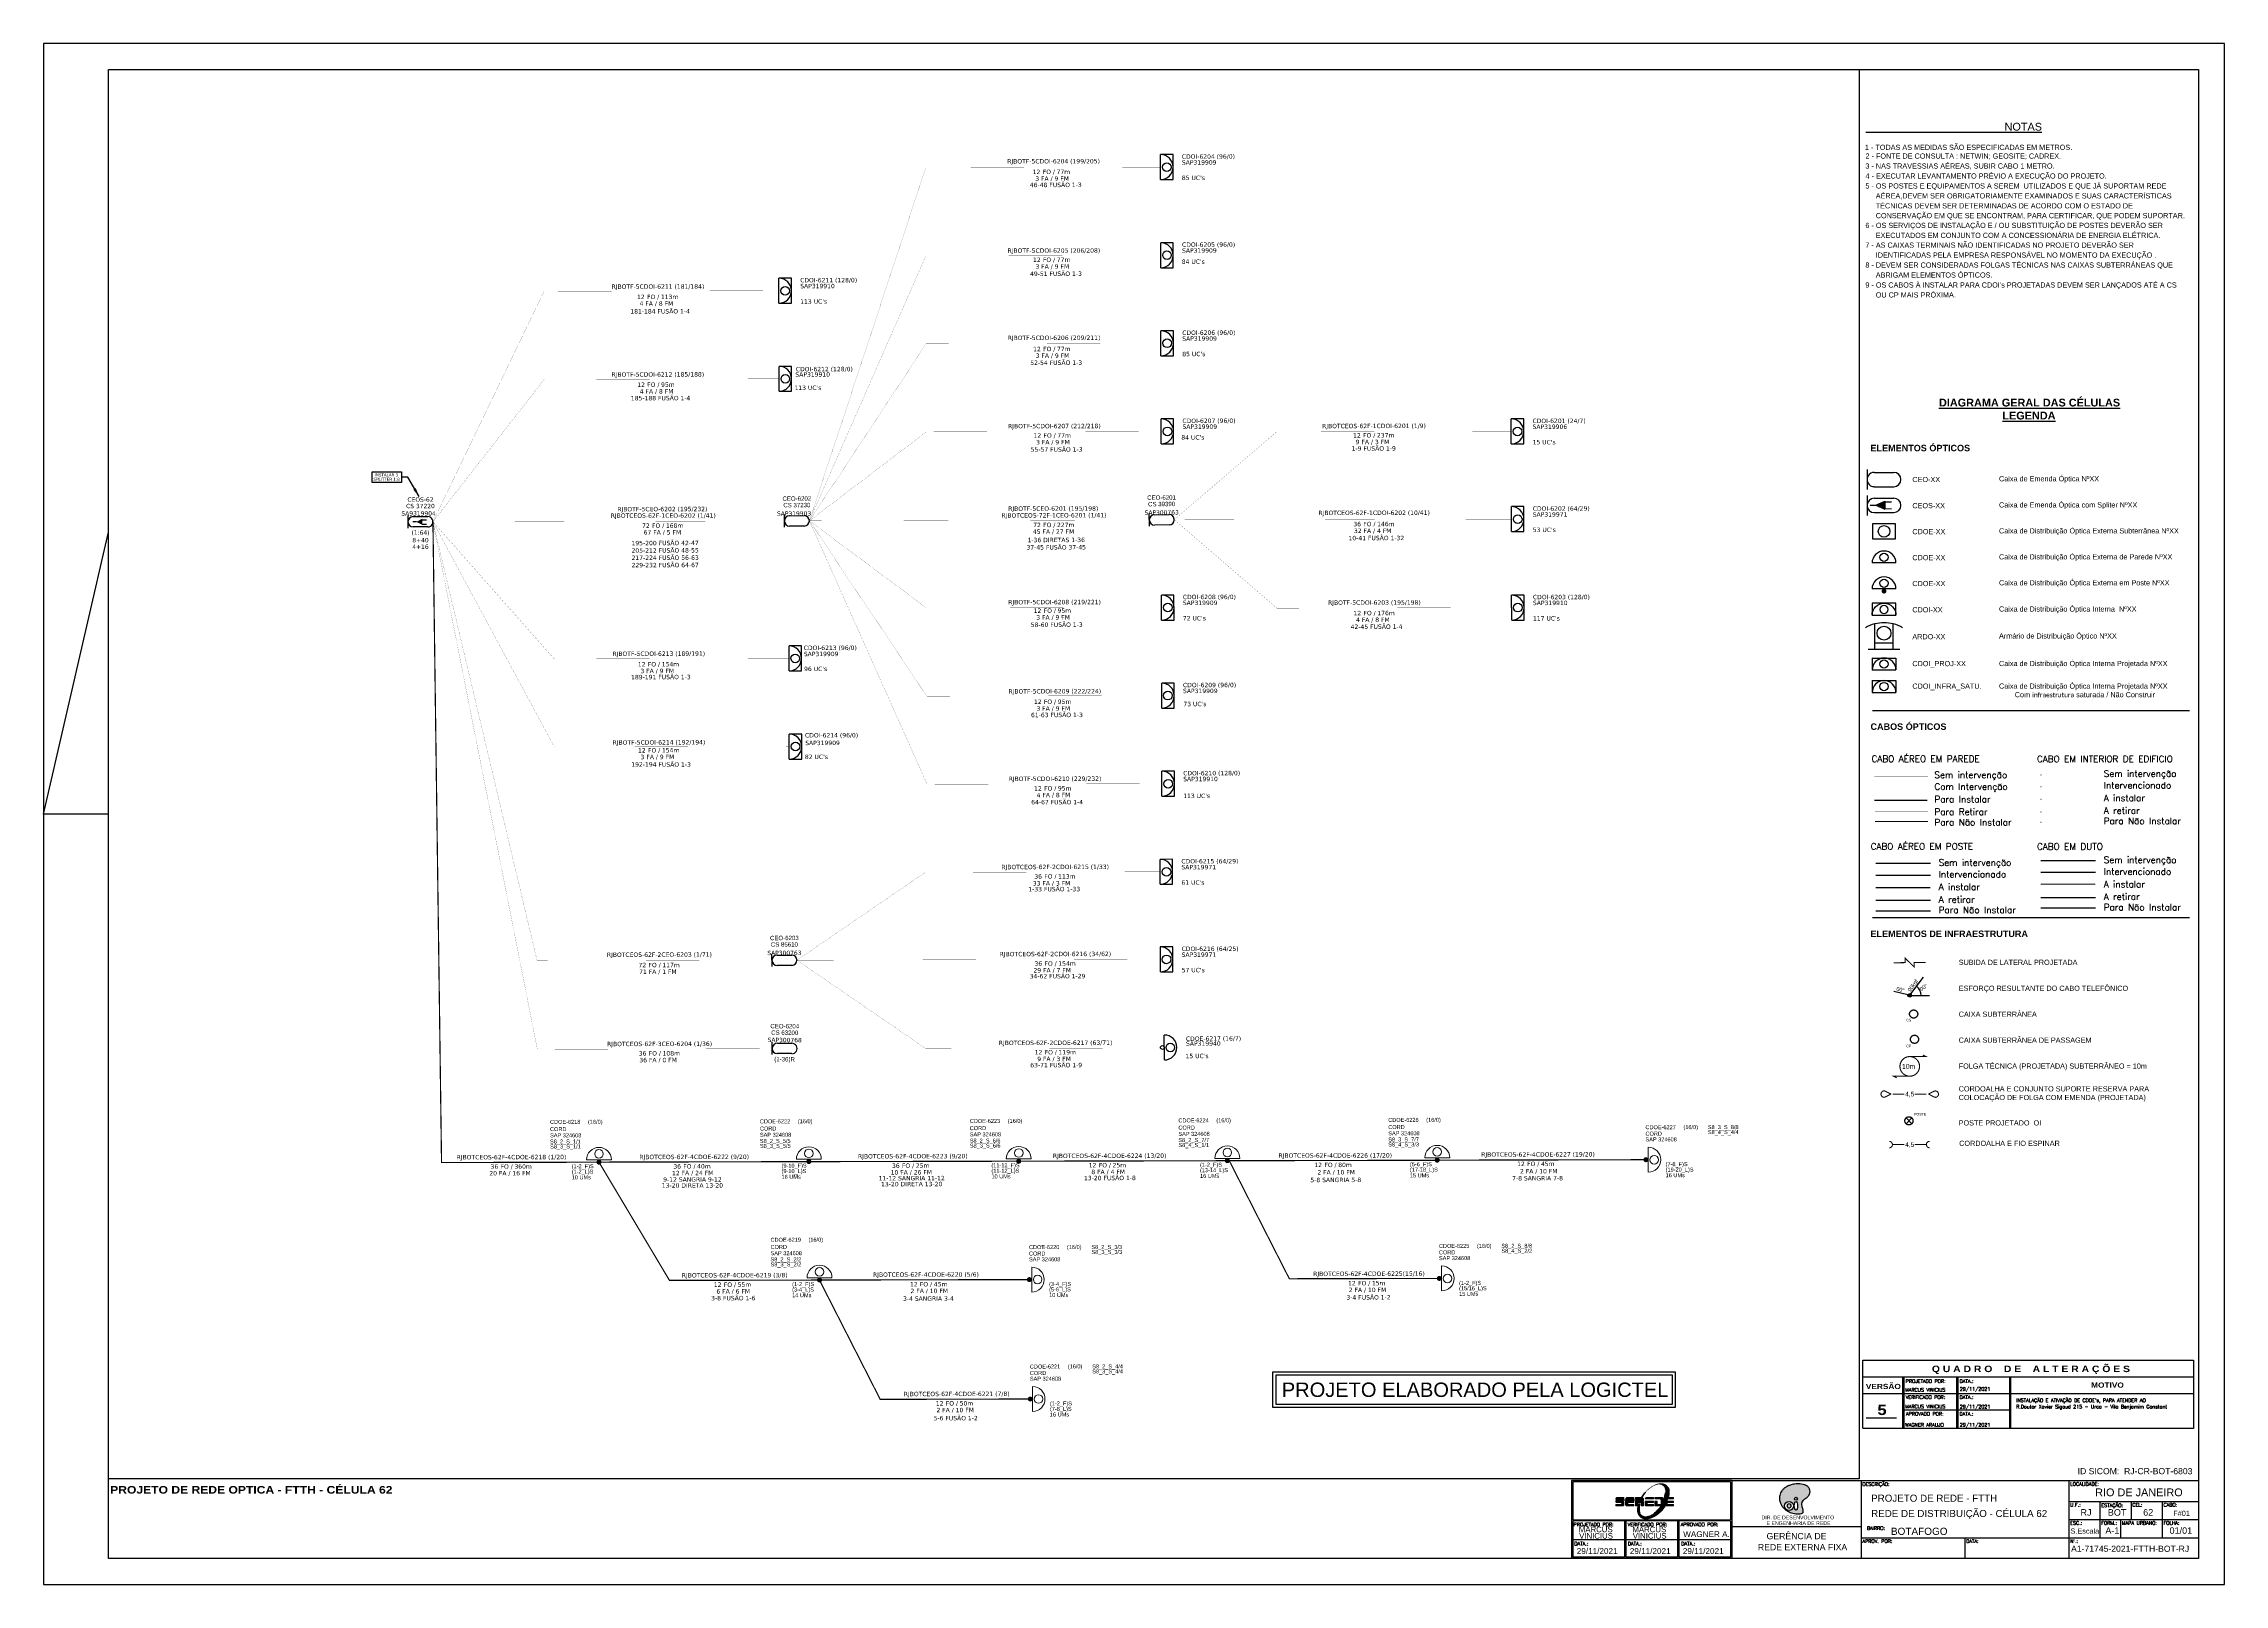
# Paper-space layout 'CEOS-62' of a CAD drawing. Header units: millimetres. Extents: x 119 to 960, y 136 to 730.
# The model-space entities are those that its viewports show. They can reach past a viewport. Long polylines and large blocks are cut down to what shows.
import ezdxf
from ezdxf.enums import TextEntityAlignment as Align

# ---------------------------------------------------------------- set-up
doc = ezdxf.new("R2010")
doc.units = ezdxf.units.MM
doc.header["$LTSCALE"] = 3
doc.header["$MEASUREMENT"] = 0
for name, pattern in [('DIVIDE', [1.25, 0.5, -0.25, 0, -0.25, 0, -0.25]), ('DOT', [0.25, 0, -0.25]), ('PHANTOM2', [1.25, 0.625, -0.125, 0.125, -0.125, 0.125, -0.125])]:
    doc.linetypes.add(name, pattern=pattern)
for name, color, linetype, lineweight in [("20.0-LEGENDA DOS CDO'S", 1, 'Continuous', 0), ('20.2-CDO_POSTE', 1, 'Continuous', 5), ('Texto_Cabos', 1, 'Continuous', 20)]:
    doc.layers.add(name, color=color, linetype=linetype, lineweight=lineweight)
for name, color, linetype in [('20.5-CABO AÉREO', 1, 'Continuous'), ('CAP a Instalar', 1, 'Continuous'), ('CD a instalar', 1, 'Continuous'), ('CDO_INTERIOR', 1, 'Continuous'), ('CDO_POSTE', 1, 'Continuous'), ('CDOI_PROJ', 1, 'Continuous'), ('CEO', 1, 'Continuous'), ('CEO1', 1, 'Continuous'), ('CEOS', 1, 'Continuous')]:
    doc.layers.add(name, color=color, linetype=linetype)
doc.styles.add('ADESK1', font='romans.shx')
doc.styles.add('ARIAL', font='arial.ttf')
doc.styles.add('HMS', font='', dxfattribs={"height": 0.17})
doc.styles.add('NORMOGRAFO', font='arial.ttf')
doc.styles.add('ROMANS', font='romans.shx')
doc.styles.add('siredit', font='verdana.ttf')
doc.styles.get("Standard").update_dxf_attribs({"font": 'arial.ttf'})
doc.styles.add('Style-font000', font='font000.shx')
doc.styles.get('HMS').set_extended_font_data('Arial Black')
doc.linetypes.add('FENCELINE1', pattern='A,6.35,-2.54,[133,ltypeshp.shx,S=2.54,R=0,X=-2.54,Y=0],-2.54,25.4', length=36.83)
doc.dimstyles.get("Standard").update_dxf_attribs({"dimtxt": 0.18, "dimasz": 0.18, "dimexe": 0.18, "dimexo": 0.0625, "dimgap": 0.09, "dimtad": 0, "dimtih": 1, "dimtoh": 1, "dimdec": 4, "dimzin": 0, "dimdsep": 46, "dimtxsty": 'Standard', "dimcen": 0.09, "dimadec": 0, "dimazin": 0, "dimtfac": 1, "dimtdec": 4, "dimtofl": 0, "dimtmove": 0, "dimatfit": 3, "dimfxl": 0, "dimtolj": 1, "dimtzin": 0, "dimarcsym": 0})

# ---------------------------------------------------------------- blocks, each defined once
blk = doc.blocks.new('PDO_PRD')
at = {"color": 1}
blk.add_line((2.5, 0), (-2.5, 0), dxfattribs=at)
blk.add_circle((0, 1.19), 0.862, dxfattribs=at)
blk.add_arc((0, 0), 2.5, 0, 180, dxfattribs=at)
blk = doc.blocks.new('PDO_PST')
at = {"color": 1}
blk.add_line((2.5, 0), (-2.5, 0), dxfattribs=at)
at = {"color": 1, "const_width": 0.5}
blk.add_lwpolyline([(-0.25, -0.46, 1), (0.25, -0.46, 1)], format="xyb", close=True, dxfattribs=at)
at = {"color": 1}
blk.add_circle((0, 1.19), 0.862, dxfattribs=at)
blk.add_arc((0, 0), 2.5, 0, 180, dxfattribs=at)
blk = doc.blocks.new('PDO_EDF')
at = {"color": 1}
for p, q in [((-2.5, 0), (-2.5, 2.5)), ((-2.5, 2.5), (2.5, 2.5)), ((2.5, 0), (-2.5, 0)), ((2.5, 2.5), (2.5, 0))]:
    blk.add_line(p, q, dxfattribs=at)
blk.add_circle((0, 1.19), 0.862, dxfattribs=at)
blk.add_arc((0, 0), 2.5, 0, 180, dxfattribs=at)
blk = doc.blocks.new('PDO_CVP')
at = {"color": 1}
blk.add_lwpolyline([(0, 1.62), (0, -1.62), (-4.72, -1.63), (-4.73, 1.61)], close=True, dxfattribs=at)
blk.add_circle((-2.36, -0.01), 1.21, dxfattribs=at)
blk = doc.blocks.new('A$C781C7B78')
at = {"layer": 'CEOS'}
blk.add_hatch(color=1, dxfattribs=at).paths.add_polyline_path([(0.00746, 0.24951), (0.00404, 0.24795), (0.00747, 0.2464)])
for p, q in [((0.00277, 0.16883), (0.12492, 0.16883)), ((0.00277, 0.08897), (0.12492, 0.08897))]:
    blk.add_line(p, q)
at = {"linetype": 'DOT', "ltscale": 0.1}
blk.add_line((0.06764, 0.14404), (0.08875, 0.14404), dxfattribs=at)
at = {"color": 5, "linetype": 'DOT', "ltscale": 0.1}
blk.add_line((0.06764, 0.1395), (0.08875, 0.1395), dxfattribs=at)
at = {"color": 1, "linetype": 'DOT', "ltscale": 0.1}
blk.add_line((0.06764, 0.13465), (0.08875, 0.13465), dxfattribs=at)
at = {"color": 3, "linetype": 'DOT', "ltscale": 0.1}
blk.add_line((0.06764, 0.1298), (0.08875, 0.1298), dxfattribs=at)
at = {"color": 6, "linetype": 'DOT', "ltscale": 0.1}
blk.add_line((0.06764, 0.12576), (0.08875, 0.12576), dxfattribs=at)
at = {"linetype": 'FENCELINE1', "ltscale": 0.05}
blk.add_line((0.00399, 0.10992), (0.02509, 0.10992), dxfattribs=at)
at = {"ltscale": 0.001}
blk.add_line((0.06764, 0.11099), (0.08875, 0.11099), dxfattribs=at)
at = {"color": 5, "linetype": 'FENCELINE1', "ltscale": 0.05}
blk.add_line((0.00399, 0.10539), (0.02509, 0.10539), dxfattribs=at)
at = {"color": 5, "ltscale": 0.001}
blk.add_line((0.06764, 0.10646), (0.08875, 0.10646), dxfattribs=at)
at = {"color": 3, "linetype": 'FENCELINE1', "ltscale": 0.05}
blk.add_line((0.00399, 0.09568), (0.02509, 0.09568), dxfattribs=at)
at = {"color": 3, "ltscale": 0.001}
blk.add_line((0.06764, 0.09676), (0.08875, 0.09676), dxfattribs=at)
at = {"color": 6, "ltscale": 0.001}
blk.add_line((0.06764, 0.09272), (0.08875, 0.09272), dxfattribs=at)
at = {"color": 6, "linetype": 'FENCELINE1', "ltscale": 0.05}
blk.add_line((0.00399, 0.09164), (0.02509, 0.09164), dxfattribs=at)
at = {"color": 1}
for p, q in [((0.01639, 0.05916), (0.01091, 0.06043)), ((0.01658, 0.0595), (0.01759, 0.0585)), ((0.01759, 0.0595), (0.01658, 0.05849)), ((0.0178, 0.059), (0.02469, 0.059))]:
    blk.add_line(p, q, dxfattribs=at)
at = {"color": 1, "lineweight": -2}
blk.add_line((0.01752, 0.05957), (0.02236, 0.06597), dxfattribs=at)
at = {"color": 0, "linetype": 'DIVIDE', "ltscale": 0.05, "const_width": 0.00008}
blk.add_lwpolyline([(0.02412, 0.1435), (0.00348, 0.1435)], dxfattribs=at)
at = {"color": 5, "linetype": 'DIVIDE', "ltscale": 0.05, "const_width": 0.00008}
blk.add_lwpolyline([(0.02432, 0.13894), (0.00348, 0.13894)], dxfattribs=at)
at = {"color": 1, "linetype": 'DIVIDE', "ltscale": 0.05, "const_width": 0.0004}
blk.add_lwpolyline([(0.02393, 0.13418), (0.00348, 0.13418)], dxfattribs=at)
at = {"color": 6, "linetype": 'DIVIDE', "ltscale": 0.05, "const_width": 0.0004}
blk.add_lwpolyline([(0.00368, 0.12598), (0.02412, 0.12598)], dxfattribs=at)
at = {"color": 3, "linetype": 'DIVIDE', "ltscale": 0.05, "const_width": 0.00008}
blk.add_lwpolyline([(0.00368, 0.13002), (0.02412, 0.13002)], dxfattribs=at)
at = {"color": 1, "linetype": 'Continuous', "lineweight": 40, "ltscale": 0.001, "const_width": 0.0004}
blk.add_lwpolyline([(0.06754, 0.10189), (0.08864, 0.10189)], dxfattribs=at)
at = {"color": 1, "linetype": 'FENCELINE1', "ltscale": 0.05, "const_width": 0.0005}
blk.add_lwpolyline([(0.00399, 0.10053), (0.02509, 0.10053)], dxfattribs=at)
at = {"color": 5, "linetype": 'DIVIDE', "const_width": 0.0004}
blk.add_lwpolyline([(0.02326, 0.07166), (0.01885, 0.07161), (0.01885, 0.06988), (0.01532, 0.07333), (0.01532, 0.07161), (0.01091, 0.07156)], dxfattribs=at)
at = {"color": 1, "const_width": 0.00042}
blk.add_lwpolyline([(0.01709, 0.03539, 1.000012), (0.01709, 0.02783, 0.999978)], format="xyb", close=True, dxfattribs=at)
at = {"color": 1, "const_width": 0.000394}
for points in [[(0.01709, 0.03539), (0.02339, 0.03539), (0.02213, 0.03602)], [(0.01709, 0.02783), (0.01079, 0.02783), (0.01205, 0.0272)]]:
    blk.add_lwpolyline(points, dxfattribs=at)
at = {"const_width": 0.0004}
for points in [[(0.00987, 0.02092), (0.00748, 0.02213, 1.175638), (0.00737, 0.0197), (0.00987, 0.02092)], [(0.0243, 0.02095), (0.02678, 0.01969, 1.175638), (0.0267, 0.02212), (0.0243, 0.02095)], [(0.00918, 0.00269, -1), (0.00918, 0.00023)], [(0.02472, 0.0027, 1), (0.02472, 0.00024)]]:
    blk.add_lwpolyline(points, format="xyb", dxfattribs=at)
for points in [[(0.01044, 0.02092), (0.01494, 0.02092)], [(0.01902, 0.02093), (0.02352, 0.02093)], [(0.01044, 0.00146), (0.01494, 0.00146)], [(0.01902, 0.00147), (0.02352, 0.00147)]]:
    blk.add_lwpolyline(points, dxfattribs=at)
at = {"color": 1, "linetype": 'PHANTOM2'}
for points in [[(0.01788, 0.01174), (0.01566, 0.00952)], [(0.01788, 0.00952), (0.01566, 0.01174)]]:
    blk.add_lwpolyline(points, dxfattribs=at)
at = {"color": 1}
blk.add_circle((0.01708, 0.059), 0.000714, dxfattribs=at)
at = {"color": 5, "linetype": 'PHANTOM2'}
for centre in [(0.01859, 0.05179), (0.01894, 0.04205)]:
    blk.add_circle(centre, 0.00157, dxfattribs=at)
at = {"color": 1, "linetype": 'PHANTOM2'}
blk.add_circle((0.01677, 0.01063), 0.00157, dxfattribs=at)
at = {"color": 7, "lineweight": -2}
blk.add_arc((0.01708, 0.059), 0.00441, 359.96377, 52.87661, dxfattribs=at)
at = {"layer": 'CDO_INTERIOR', "color": 8}
for p, q in [((0.00257, 0.18903), (0.01177, 0.18904)), ((0.00257, 0.18903), (0.00257, 0.18443)), ((0.01177, 0.18904), (0.01177, 0.18444)), ((0.00257, 0.18443), (0.01177, 0.18444))]:
    blk.add_line(p, q, dxfattribs=at)
at = {"layer": 'CDO_INTERIOR', "color": 6}
for p, q in [((0.00257, 0.18033), (0.01177, 0.18034)), ((0.00257, 0.18033), (0.00257, 0.17573)), ((0.01177, 0.18034), (0.01177, 0.17574)), ((0.00257, 0.17573), (0.01177, 0.17574))]:
    blk.add_line(p, q, dxfattribs=at)
at = {"layer": 'CDO_INTERIOR', "color": 8}
blk.add_circle((0.00717, 0.18673), 0.00159, dxfattribs=at)
at = {"layer": 'CDO_INTERIOR', "color": 6}
blk.add_circle((0.00717, 0.17804), 0.00159, dxfattribs=at)
at = {"layer": 'CDO_INTERIOR', "color": 8}
blk.add_arc((0.00717, 0.18443), 0.0046, 0.02759, 180.02759, dxfattribs=at)
at = {"layer": 'CDO_INTERIOR', "color": 6}
blk.add_arc((0.00717, 0.17574), 0.0046, 0.02759, 180.02759, dxfattribs=at)
at = {"layer": 'CEO', "color": 1}
for p, q in [((0.00063, 0.26174), (0.00063, 0.254)), ((0.00339, 0.2551), (0.01093, 0.2551)), ((0.0034, 0.26063), (0.01094, 0.26063))]:
    blk.add_line(p, q, dxfattribs=at)
at = {"layer": 'CEO', "color": 1, "linetype": 'Continuous'}
for p, q in [((0.00358, 0.19486), (0.00358, 0.20219)), ((0.01075, 0.19486), (0.01075, 0.20219)), ((0.00358, 0.1924), (0.00358, 0.19486)), ((0.00358, 0.19486), (0.00717, 0.19486)), ((0.00717, 0.19486), (0.01075, 0.19486)), ((0.01075, 0.1924), (0.01075, 0.19486)), ((0.00102, 0.1924), (0.00358, 0.1924)), ((0.00358, 0.1924), (0.00717, 0.1924)), ((0.00717, 0.1924), (0.01075, 0.1924)), ((0.01075, 0.1924), (0.01331, 0.1924))]:
    blk.add_line(p, q, dxfattribs=at)
at = {"layer": 'CEO', "color": 1}
blk.add_circle((0.00717, 0.19862), 0.00267, dxfattribs=at)
for centre, start, end in [((0.0034, 0.25787), 89.95782, 269.95782), ((0.01093, 0.25786), 269.95782, 89.95782)]:
    blk.add_arc(centre, 0.00276, start, end, dxfattribs=at)
at = {"layer": 'CEO', "color": 1, "linetype": 'Continuous'}
for centre, start, end in [((0.00717, 0.1882), 104.36291, 119.75415), ((0.00717, 0.18819), 90, 104.36251), ((0.00717, 0.18819), 75.63749, 90), ((0.00717, 0.1882), 60.24585, 75.63709)]:
    blk.add_arc(centre, 0.01444, start, end, dxfattribs=at)
at = {"layer": 'CEOS', "color": 1}
for p, q in [((0.00062, 0.25174), (0.00064, 0.244)), ((0.00183, 0.24795), (0.00404, 0.24795)), ((0.00339, 0.25064), (0.01093, 0.25066)), ((0.0034, 0.24511), (0.01094, 0.24513))]:
    blk.add_line(p, q, dxfattribs=at)
for points in [[(0.00404, 0.24795), (0.00746, 0.24951)], [(0.00404, 0.24795), (0.00747, 0.2464)], [(0.00746, 0.24951), (0.00747, 0.2464)], [(0.00746, 0.24929), (0.01005, 0.2493)], [(0.00747, 0.24662), (0.01006, 0.24663)]]:
    blk.add_lwpolyline(points, dxfattribs=at)
for centre, start, end in [((0.00339, 0.24787), 90.12295, 270.12295), ((0.01093, 0.24789), 270.12295, 90.12295)]:
    blk.add_arc(centre, 0.00276, start, end, dxfattribs=at)
at = {"layer": 'CDO_INTERIOR', "color": 1, "xscale": -0.0018431999999997, "yscale": 0.0018431999999997, "zscale": 0.0018431999999997}
blk.add_blockref('PDO_EDF', (0.00717, 0.20557), dxfattribs=at)
at = {"layer": 'CDO_POSTE', "color": 1, "xscale": 0.0018431999999997, "yscale": 0.0018431999999997, "zscale": 0.0018431999999997}
for name, p in [('PDO_PRD', (0.00717, 0.22568)), ('PDO_PST', (0.00717, 0.21568))]:
    blk.add_blockref(name, p, dxfattribs=at)
at = {"layer": 'CEO1', "color": 1, "xscale": 0.0018431999999997, "yscale": 0.0018431999999997, "zscale": 0.0018431999999997}
blk.add_blockref('PDO_CVP', (0.01152, 0.23789), dxfattribs=at)
at = {"color": 7, "lineweight": -2, "style": 'NORMOGRAFO'}
for s, rotation, p in [('00°', 348.19171, (0.01183, 0.06082, 0.10822)), ('00kgf', 52.99999, (0.01732, 0.0603, 0.10822)), ('00°', 32.49215, (0.0215, 0.0606, 0.10822))]:
    blk.add_text(s, height=0.0015, rotation=rotation, dxfattribs=at).set_placement(p)
at = {"color": 5, "style": 'ARIAL'}
for s, p in [('CS', (0.01574, 0.04895)), ('CP', (0.01574, 0.03895))]:
    blk.add_text(s, height=0.001, dxfattribs=at).set_placement(p)
at = {"color": 1}
blk.add_text('10m', height=0.00189, dxfattribs=at).set_placement((0.01411, 0.03066))
at = {"style": 'ARIAL'}
for p in [(0.01709, 0.02093), (0.01709, 0.00147)]:
    blk.add_text('4,5', height=0.0018, dxfattribs=at).set_placement(p, align=Align.MIDDLE_CENTER)
at = {"color": 1, "style": 'ARIAL'}
blk.add_text('POSTE', height=0.001, dxfattribs=at).set_placement((0.01873, 0.01264))
at = {"linetype": 'ByBlock', "style": 'ARIAL'}
for s, insert, char_height, width, attachment_point in [('{\\fArial|b1|i0|c0|p34;\\H1.5x;\\L                       DIAGRAMA GERAL DAS CÉLULAS\\P                                            LEGENDA}', (0.00159, 0.28902), 0.002, 0.1232013, 1), ('{\\fArial|b1|i0|c0|p34;ELEMENTOS ÓPTICOS}', (0.00195, 0.27125), 0.0025, 0.1232013, 1), ('CEO-XX', (0.0181, 0.25786), 0.002, 0.0732268, 4), ('Caixa de Emenda Óptica NºXX', (0.05151, 0.25786), 0.002, 0.0732268, 4), ('CEOS-XX', (0.0181, 0.24778), 0.002, 0.0732268, 4), ('Caixa de Emenda Óptica com Spliter NºXX', (0.05151, 0.24778), 0.002, 0.0732268, 4), ('CDOE-XX', (0.0181, 0.23777), 0.002, 0.086699, 4), ('Caixa de Distribuição Óptica Externa Subterrânea NºXX', (0.05151, 0.23777), 0.002, 0.086699, 4), ('CDOE-XX', (0.0181, 0.22775), 0.002, 0.0806851, 4), ('Caixa de Distribuição Óptica Externa de Parede NºXX', (0.05151, 0.22775), 0.002, 0.0806851, 4), ('CDOE-XX', (0.0181, 0.21775), 0.002, 0.0732268, 4), ('Caixa de Distribuição Óptica Externa em Poste NºXX', (0.05151, 0.21775), 0.002, 0.0732268, 4), ('CDOI-XX', (0.0181, 0.20764), 0.002, 0.0732268, 4), ('Caixa de Distribuição Óptica Interna  NºXX', (0.05151, 0.20764), 0.002, 0.0732268, 4), ('ARDO-XX', (0.0181, 0.19726), 0.002, 0.0732268, 4), ('Armário de Distribuição Óptico NºXX', (0.05151, 0.19726), 0.002, 0.0732268, 4), ('CDOI_PROJ-XX', (0.0181, 0.18662), 0.002, 0.0793824, 4), ('Caixa de Distribuição Óptica Interna Projetada NºXX', (0.05151, 0.18662), 0.002, 0.0793824, 4), ('CDOI_INFRA_SATU.', (0.0181, 0.17792), 0.002, 0.0793824, 4), ('Caixa de Distribuição Óptica Interna Projetada NºXX', (0.05151, 0.17792), 0.002, 0.0793824, 4), ('Com {\\fCalibri|b0|i0|c0|p34;\\H0.91667x;infraestrutura} saturada / {\\C6;Não Construir}', (0.0576, 0.1749), 0.002, 0.1216493, 4), ('{\\fArial|b1|i0|c0|p34;CABOS ÓPTICOS}', (0.00195, 0.16384), 0.0025, 0.1232013, 1), ('{\\fArial|b1|i0|c0|p34;ELEMENTOS DE INFRAESTRUTURA}', (0.00195, 0.08398), 0.0025, 0.1232013, 1), ('SUBIDA DE LATERAL PROJETADA', (0.03597, 0.07273), 0.002, 0.0732268, 1), ('ESFORÇO RESULTANTE DO CABO TELEFÔNICO ', (0.03597, 0.06273), 0.002, 0.0732268, 1), ('CAIXA SUBTERRÂNEA', (0.03597, 0.05273), 0.002, 0.0732268, 1), ('CAIXA SUBTERRÂNEA DE PASSAGEM', (0.03597, 0.04273), 0.002, 0.0732268, 1), ('FOLGA TÉCNICA (PROJETADA) SUBTERRÂNEO = 10m', (0.03597, 0.03273), 0.002, 0.0919522, 1), ('CORDOALHA E CONJUNTO SUPORTE RESERVA PARA\\PCOLOCAÇÃO DE FOLGA COM EMENDA (PROJETADA)', (0.03597, 0.02395), 0.002, 0.0919522, 1), ('POSTE PROJETADO  OI', (0.03597, 0.01083), 0.002, 0.0732268, 1), ('CORDOALHA E FIO ESPINAR', (0.03615, 0.00295), 0.002, 0.0919522, 1)]:
    blk.add_mtext(s, dxfattribs=dict(at, insert=insert, char_height=char_height, width=width, attachment_point=attachment_point))
at = {"char_height": 0.002489, "attachment_point": 1, "style": 'ADESK1'}
for s, insert, width in [('CABO AÉREO EM PAREDE', (0.00237, 0.15141), 0.0551807), ('CABO EM INTERIOR DE EDIFICIO', (0.06617, 0.15139), 0.0653294), ('Sem intervenção', (0.02661, 0.14524), 0.0551807), ('Sem intervenção', (0.0919, 0.14573), 0.0551807), ('Com Intervenção', (0.02661, 0.14071), 0.0551807), ('Para Instalar', (0.02661, 0.13586), 0.0551807), ('A instalar', (0.0919, 0.13634), 0.0551807), ('Intervencionado', (0.0919, 0.1412), 0.0551807), ('Para Retirar', (0.02661, 0.131), 0.0551807), ('Para Não Instalar', (0.02661, 0.12697), 0.0551807), ('A retirar', (0.0919, 0.13149), 0.0551807), ('Para Não Instalar', (0.0919, 0.12745), 0.0551807), ('CABO AÉREO EM POSTE', (0.00201, 0.11767), 0.0551807), ('Sem intervenção', (0.02824, 0.11144), 0.0551807), ('CABO EM DUTO', (0.06617, 0.11761), 0.0551807), ('Sem intervenção', (0.0919, 0.11251), 0.0551807), ('A instalar', (0.02824, 0.10206), 0.0551807), ('Intervencionado', (0.02824, 0.10691), 0.0551807), ('A instalar', (0.0919, 0.10312), 0.0551807), ('Intervencionado', (0.0919, 0.10798), 0.0551807), ('A retirar', (0.02824, 0.0972), 0.0551807), ('Para Não Instalar', (0.02824, 0.09317), 0.0551807), ('A retirar', (0.0919, 0.09827), 0.0551807), ('Para Não Instalar', (0.0919, 0.09423), 0.0551807)]:
    blk.add_mtext(s, dxfattribs=dict(at, insert=insert, width=width))
blk = doc.blocks.new('OI')
h = blk.add_hatch(color=40)
edge = h.paths.add_edge_path()
edge.add_spline(control_points=[(4.35, -0.67), (3.92, -0.99), (3.26, -1.5), (2.81, -2.59), (2.9, -3.5), (3.06, -4.27), (3.31, -4.85), (3.37, -5.39), (3.4, -5.88), (3.2, -6.4), (2.54, -6.61), (1.65, -6.63), (0.55, -6.67), (-0.56, -6.42), (-1.61, -6.14), (-2.77, -5.61), (-3.92, -4.77), (-4.89, -3.7), (-5.34, -2.65), (-5.6, -1.94), (-5.85, -0.96), (-5.71, 0.47), (-5.1, 2.02), (-4.14, 3.02), (-3.3, 3.61), (-2.37, 4.16), (-1.36, 4.44), (-0.56, 4.7), (0.79, 4.85), (2.24, 4.97), (3.79, 4.57), (4.67, 4.21), (5.44, 3.65), (5.76, 2.99), (6.03, 2.21), (6.01, 1.46), (5.72, 0.64), (5.31, 0.08), (4.88, -0.38), (4.51, -0.55), (4.35, -0.67)], knot_values=[0, 0, 0, 0, 1.60434, 2.417191, 3.427595, 4.282808, 4.776746, 5.304182, 5.888771, 6.258406, 6.858137, 7.79129, 8.986195, 10.124242, 11.187857, 12.242908, 13.953784, 15.414161, 16.515391, 17.349188, 17.675853, 19.552021, 21.515531, 22.568638, 23.63245, 24.621084, 25.782718, 26.745347, 27.142653, 29.870543, 31.004649, 31.921532, 32.709589, 33.801391, 34.042471, 35.192333, 35.971461, 36.628871, 37.254359, 37.836911, 37.836911, 37.836911, 37.836911], degree=3, periodic=0)
h.paths.add_polyline_path([(1.13, -0.87, -1), (-0.04, -0.87, -1)], flags=16)
edge = h.paths.add_edge_path(flags=16)
edge.add_ellipse((0.56, -3.59), major_axis=(-0.02, 1.71), ratio=0.361305, start_angle=0, end_angle=360)
h.paths.add_polyline_path([(-0.36, -3.62, -1), (-3.8, -3.62, -1)], flags=16)
edge = h.paths.add_edge_path(flags=0)
edge.add_ellipse((-2.08, -3.62), major_axis=(0, 0.885), ratio=0.758294, start_angle=0, end_angle=360)
at = {"color": 40}
for centre, radius in [((-2.08, -3.62), 1.72), ((0.54, -0.87), 0.587)]:
    blk.add_circle(centre, radius, dxfattribs=at)
blk.add_ellipse((-2.08, -3.62), major_axis=(0, 0.885), ratio=0.758294, start_param=-3.141592653589792, end_param=3.141592653589792, dxfattribs=at)
blk.add_ellipse((0.56, -3.59), major_axis=(-0.02, 1.71), ratio=0.361305, dxfattribs=at)
at = {"color": 40, "start_tangent": (-0.800898, -0.598801), "end_tangent": (-0.800898, -0.598801)}
blk.add_spline([(4.35, -0.67), (3.2, -1.78), (2.9, -2.54), (2.92, -3.55), (3.12, -4.38), (3.28, -4.85), (3.37, -5.37), (3.35, -5.95), (3.2, -6.29), (2.66, -6.55), (1.73, -6.63), (0.54, -6.62), (-0.58, -6.41), (-1.6, -6.11), (-2.56, -5.67), (-3.95, -4.67), (-4.89, -3.56), (-5.37, -2.56), (-5.64, -1.78), (-5.72, -1.46), (-5.63, 0.42), (-4.84, 2.22), (-4.13, 2.99), (-3.27, 3.62), (-2.4, 4.09), (-1.3, 4.47), (-0.37, 4.72), (0.02, 4.77), (2.75, 4.8), (3.85, 4.53), (4.69, 4.16), (5.31, 3.68), (5.85, 2.73), (5.93, 2.5), (5.94, 1.35), (5.67, 0.62), (5.29, 0.08), (4.84, -0.36), (4.35, -0.67)], degree=3, dxfattribs=at)
blk = doc.blocks.new('CDOE_POSTE 1')
at = {"layer": '20.2-CDO_POSTE', "color": 0, "linetype": 'Continuous', "xscale": 1.700328304346724, "yscale": 1.700328304346724, "zscale": 1.700328304346724, "rotation": 359.882008258618}
blk.add_blockref('PDO_PST', (0, 0.43), dxfattribs=at)
at = {"layer": "20.0-LEGENDA DOS CDO'S", "color": 0, "style": 'ARIAL'}
for tag, p in [('SAP', (-16.66, 8.13)), ('CDO_N', (-16.66, 12.71)), ('CORDOALHA', (-16.66, 10.26)), ('SPLITER_1', (-16.68, 6.03)), ('SPLITER_2', (-16.66, 4.33)), ('1:XX', (-6.47, -2.4)), ('UMS', (-6.47, -4.43))]:
    blk.add_attdef(tag, p, '', height=1.36, dxfattribs=at)
blk.add_attdef('FIBRAS_UTILIZADAS', text='', height=1.36, dxfattribs=at).set_placement((-1.24, 12.71), align=Align.CENTER)
blk = doc.blocks.new('CDOE_POSTE 2')
at = {"layer": '20.2-CDO_POSTE', "color": 0, "linetype": 'Continuous', "xscale": 1.700328304346724, "yscale": 1.700328304346724, "zscale": 1.700328304346724, "rotation": 269.882008258618}
blk.add_blockref('PDO_PST', (0.43, 0), dxfattribs=at)
at = {"layer": "20.0-LEGENDA DOS CDO'S", "color": 0, "style": 'ARIAL'}
for tag, p in [('SAP', (-0.47, 6.23)), ('CDO_N', (-0.47, 10.38)), ('CORDOALHA', (-0.47, 8.2)), ('SPLITER_1', (20.79, 10.38)), ('SPLITER_2', (20.8, 8.68)), ('1:XX', (6.36, -2.22)), ('UMS', (6.36, -4.24))]:
    blk.add_attdef(tag, p, '', height=1.36, dxfattribs=at)
blk.add_attdef('FIBRAS_UTILIZADAS', text='', height=1.36, dxfattribs=at).set_placement((14.95, 10.38), align=Align.CENTER)

msp = doc.modelspace()

# ---------------------------------------------------------------- linework, layer by layer
at = {"color": 3, "ltscale": 50}
msp.add_lwpolyline([(187.35, 358.69), (197.26, 358.69), (197.26, 355.1), (187.35, 355.1)], close=True, dxfattribs=at)
at = {"layer": '20.5-CABO AÉREO', "linetype": 'FENCELINE1', "ltscale": 0.1, "const_width": 0.4}
for points in [[(207.99, 341.65), (210.44, 123.41), (264.08, 123.42)], [(264.08, 123.44), (335.58, 123.44)], [(264.08, 123.42), (288.01, 83.1), (339.1, 83.1)], [(335.58, 123.44), (407.08, 123.44)], [(406.66, 123.44), (478.16, 123.44)], [(478.16, 123.44), (549.66, 123.44)], [(478.59, 123.87), (499.19, 83.19), (550.29, 83.19)], [(549.23, 123.47), (620.73, 123.47)], [(339.1, 83.1), (359.71, 42.43), (410.8, 42.43)], [(339.12, 83.11), (410.62, 83.1)]]:
    msp.add_lwpolyline(points, dxfattribs=at)
at = {"layer": 'CAP a Instalar', "color": 0, "linetype": 'FENCELINE1', "const_width": 0.04}
msp.add_lwpolyline([(455.47, 221.89), (375.47, 221.89), (331.66, 192.06)], dxfattribs=at)
at = {"layer": 'CAP a Instalar', "color": 0, "linetype": 'FENCELINE1', "lineweight": 40, "ltscale": 5e-05, "const_width": 0.04}
msp.add_lwpolyline([(455.47, 161.89), (375.47, 161.89), (331.66, 192.06)], dxfattribs=at)
at = {"layer": 'CD a instalar', "color": 0, "linetype": 'Continuous', "const_width": 0.04}
for points in [[(456.15, 461.89), (376.15, 461.89), (336.24, 341.7)], [(456.15, 431.89), (376.15, 431.89), (336.24, 341.7)], [(326.03, 420.08), (246.03, 420.08), (207.99, 341.65)], [(456.15, 401.89), (376.15, 401.89), (336.24, 341.7)], [(326.03, 390.08), (246.03, 390.08), (207.99, 341.65)], [(456.15, 371.89), (376.15, 371.89), (336.24, 341.7)], [(575.43, 371.6), (495.43, 371.6), (460.54, 341.81)], [(452.04, 341.75), (336.24, 341.7)], [(575.43, 311.6), (495.43, 311.6), (460.54, 341.81)], [(575.43, 341.75), (460.55, 341.73)], [(329.21, 294.83), (249.21, 294.83), (207.99, 341.65)], [(329.21, 264.83), (249.21, 264.83), (207.99, 341.65)], [(323.16, 192.05), (243.16, 192.05), (207.99, 341.65), (207.99, 341.65)], [(323.16, 161.92), (243.16, 161.92), (207.99, 341.65), (207.99, 341.65)], [(327.74, 341.68), (208.01, 341.66)], [(456.15, 311.89), (376.15, 311.89), (336.24, 341.7)], [(456.15, 281.89), (376.15, 281.89), (336.24, 341.7)], [(456.15, 251.89), (376.15, 251.89), (336.24, 341.7)], [(455.48, 192.07), (375.48, 192.07), (331.66, 192.06)]]:
    msp.add_lwpolyline(points, dxfattribs=at)
at = {"layer": 'CDO_INTERIOR', "color": 0}
for p, q in [((460.4, 466.14), (456.15, 466.14)), ((460.39, 457.64), (460.4, 466.14)), ((456.14, 457.64), (460.39, 457.64)), ((460.4, 436.14), (456.15, 436.14)), ((460.39, 427.64), (460.4, 436.14)), ((330.28, 424.32), (326.03, 424.33)), ((330.27, 415.82), (330.28, 424.32)), ((456.14, 427.64), (460.39, 427.64)), ((326.02, 415.83), (330.27, 415.82)), ((330.28, 394.32), (326.03, 394.33)), ((330.27, 385.82), (330.28, 394.32)), ((326.02, 385.83), (330.27, 385.82)), ((579.68, 346), (575.43, 346)), ((579.68, 337.5), (579.68, 346)), ((575.43, 337.5), (579.68, 337.5)), ((460.4, 316.14), (456.15, 316.14)), ((460.39, 307.64), (460.4, 316.14)), ((579.68, 315.85), (575.43, 315.85)), ((579.68, 307.35), (579.68, 315.85)), ((456.14, 307.64), (460.39, 307.64)), ((575.43, 307.35), (579.68, 307.35)), ((333.46, 299.08), (329.21, 299.08)), ((333.46, 290.58), (333.46, 299.08)), ((329.21, 290.58), (333.46, 290.58)), ((460.4, 286.14), (456.15, 286.14)), ((460.39, 277.64), (460.4, 286.14)), ((456.14, 277.64), (460.39, 277.64)), ((333.46, 269.08), (329.21, 269.08)), ((333.46, 260.58), (333.46, 269.08)), ((329.21, 260.58), (333.46, 260.58)), ((460.4, 256.14), (456.15, 256.14)), ((460.39, 247.64), (460.4, 256.14)), ((456.14, 247.64), (460.39, 247.64)), ((459.72, 226.14), (455.47, 226.14)), ((459.72, 217.64), (459.72, 226.14)), ((455.47, 217.64), (459.72, 217.64))]:
    msp.add_line(p, q, dxfattribs=at)
for points in [[(456.14, 457.64), (456.15, 466.14)], [(456.14, 427.64), (456.15, 436.14)], [(326.02, 415.83), (326.03, 424.33)], [(326.02, 385.83), (326.03, 394.33)], [(575.43, 337.5), (575.43, 346)], [(456.14, 307.64), (456.15, 316.14)], [(575.43, 307.35), (575.43, 315.85)], [(329.21, 290.58), (329.21, 299.08)], [(456.14, 277.64), (456.15, 286.14)], [(329.21, 260.58), (329.21, 269.08)], [(456.14, 247.64), (456.15, 256.14)], [(455.47, 217.64), (455.47, 226.14)]]:
    msp.add_lwpolyline(points, dxfattribs=at)
for centre in [(458.27, 461.89), (458.27, 431.89), (328.15, 420.07), (328.15, 390.07), (577.55, 341.75), (458.27, 311.89), (577.55, 311.6), (331.34, 294.83), (458.27, 281.89), (331.34, 264.83), (458.27, 251.89), (457.6, 221.89)]:
    msp.add_circle(centre, 1.47, dxfattribs=at)
for centre in [(456.15, 461.89), (456.15, 431.89), (326.03, 420.08), (326.03, 390.08), (575.43, 341.75), (456.15, 311.89), (575.43, 311.6), (329.21, 294.83), (456.15, 281.89), (329.21, 264.83), (456.15, 251.89), (455.47, 221.89)]:
    msp.add_arc(centre, 4.25, 269.97241, 89.97241, dxfattribs=at)
at = {"layer": 'CDO_POSTE', "color": 0}
msp.add_lwpolyline([(456.81, 157.8), (456.78, 166.3)], dxfattribs=at)
for centre, radius in [((458.81, 162.06), 1.47), ((456.12, 162.05), 0.665)]:
    msp.add_circle(centre, radius, dxfattribs=at)
msp.add_arc((456.79, 162.05), 4.25, 270.19243, 90.19243, dxfattribs=at)
at = {"layer": 'CDOI_PROJ', "color": 0}
for p, q in [((460.4, 406.14), (456.15, 406.14)), ((460.39, 397.64), (460.4, 406.14)), ((456.14, 397.64), (460.39, 397.64)), ((460.4, 376.14), (456.15, 376.14)), ((460.39, 367.64), (460.4, 376.14)), ((579.68, 375.85), (575.43, 375.85)), ((579.68, 367.35), (579.68, 375.85)), ((456.14, 367.64), (460.39, 367.64)), ((575.43, 367.35), (579.68, 367.35)), ((459.74, 196.32), (455.49, 196.32)), ((459.73, 187.82), (459.74, 196.32)), ((455.48, 187.82), (459.73, 187.82))]:
    msp.add_line(p, q, dxfattribs=at)
for points in [[(456.14, 397.64), (456.15, 406.14)], [(456.14, 367.64), (456.15, 376.14)], [(575.43, 367.35), (575.43, 375.85)], [(455.48, 187.82), (455.49, 196.32)]]:
    msp.add_lwpolyline(points, dxfattribs=at)
for centre in [(458.27, 401.89), (458.27, 371.89), (577.55, 371.6), (457.61, 192.07)]:
    msp.add_circle(centre, 1.47, dxfattribs=at)
for centre in [(456.15, 401.89), (456.15, 371.89), (575.43, 371.6), (455.48, 192.07)]:
    msp.add_arc(centre, 4.25, 269.97241, 89.97241, dxfattribs=at)
at = {"layer": 'CEO', "color": 0}
for p, q in [((329.51, 343.46), (334.47, 343.47)), ((453.8, 343.53), (458.76, 343.57)), ((334.48, 339.93), (329.51, 339.92)), ((458.79, 340.03), (453.82, 339.99)), ((324.93, 193.82), (329.89, 193.83)), ((329.9, 190.29), (324.94, 190.28)), ((324.95, 163.8), (329.91, 163.76)), ((329.88, 160.23), (324.92, 160.26))]:
    msp.add_line(p, q, dxfattribs=at)
for points in [[(327.75, 339.55), (327.74, 343.82)], [(452.06, 339.62), (452.03, 343.88)], [(323.17, 189.91), (323.16, 194.18)], [(323.15, 159.91), (323.18, 164.18)]]:
    msp.add_lwpolyline(points, dxfattribs=at)
for centre, start, end in [((329.51, 341.69), 90.12273, 270.12273), ((334.47, 341.7), 270.12273, 90.12273), ((453.81, 341.76), 90.42526, 270.42526), ((458.77, 341.8), 270.42526, 90.42526), ((324.93, 192.05), 90.08901, 270.08901), ((329.89, 192.06), 270.08901, 90.08901), ((324.93, 162.03), 89.54983, 269.54983), ((329.89, 161.99), 269.54983, 89.54983)]:
    msp.add_arc(centre, 1.77, start, end, dxfattribs=at)
at = {"layer": 'CEOS', "color": 5}
for p, q in [((201.27, 343.43), (206.23, 343.42)), ((206.22, 339.88), (201.26, 339.89))]:
    msp.add_line(p, q, dxfattribs=at)
for points in [[(199.49, 339.53), (199.5, 343.8)], [(204.33, 342.36), (205.84, 342.35)], [(202.37, 341.66), (201.18, 341.66)], [(204.33, 340.88), (205.84, 340.88)]]:
    msp.add_lwpolyline(points, dxfattribs=at)
msp.add_lwpolyline([(202.37, 341.66, 0, 2.18, 0), (204.42, 341.65, 2.18, 2.18, 0)], format="xyseb", dxfattribs=at)
for centre, start, end in [((201.26, 341.66), 89.89259, 269.89259), ((206.22, 341.65), 269.89259, 89.89259)]:
    msp.add_arc(centre, 1.77, start, end, dxfattribs=at)

# ---------------------------------------------------------------- block references
at = {"layer": '20.2-CDO_POSTE'}
ref = msp.add_blockref('CDOE_POSTE 1', (264.08, 123.78), dxfattribs=at)
ref.add_attrib('CDO_N', 'CDOE-6218', (247.43, 136.49), dxfattribs={"layer": "20.0-LEGENDA DOS CDO'S", "color": 0, "height": 1.36, "style": 'ARIAL'})
ref.add_attrib('FIBRAS_UTILIZADAS', '(16/0)', dxfattribs={"layer": "20.0-LEGENDA DOS CDO'S", "color": 0, "height": 1.36, "style": 'ARIAL'}).set_placement((262.85, 136.49), align=Align.CENTER)
ref.add_attrib('CORDOALHA', 'CORD', (247.43, 134.04), dxfattribs={"layer": "20.0-LEGENDA DOS CDO'S", "color": 0, "height": 1.36, "style": 'ARIAL'})
ref.add_attrib('SAP', 'SAP 324608', (247.43, 131.92), dxfattribs={"layer": "20.0-LEGENDA DOS CDO'S", "color": 0, "height": 1.36, "style": 'ARIAL'})
ref.add_attrib('FO_FISICA_ALIMENTA_CDO', '(1-2_F)S', (254.77, 121.38), dxfattribs={"layer": "20.0-LEGENDA DOS CDO'S", "color": 0, "height": 1.36, "style": 'ARIAL'})
ref.add_attrib('LÓGICO_FO_ALIMENTA_CDO', '(1-2_L)S', (254.77, 119.53), dxfattribs={"layer": "20.0-LEGENDA DOS CDO'S", "color": 0, "height": 1.36, "style": 'ARIAL'})
ref.add_attrib('UMS', '10 UMs', (254.77, 117.59), dxfattribs={"layer": "20.0-LEGENDA DOS CDO'S", "color": 0, "height": 1.36, "style": 'ARIAL'})
ref.add_attrib('SPLITER_1', 'S8_2_S_1/1', (247.41, 129.81), dxfattribs={"layer": "20.0-LEGENDA DOS CDO'S", "color": 0, "height": 1.36, "style": 'ARIAL'})
ref.add_attrib('SPLITER_2', 'S8_3_S_1/1', (247.43, 128.11), dxfattribs={"layer": "20.0-LEGENDA DOS CDO'S", "color": 0, "height": 1.36, "style": 'ARIAL'})
ref = msp.add_blockref('CDOE_POSTE 1', (335.58, 123.81), dxfattribs=at)
ref.add_attrib('CDO_N', 'CDOE-6222', (318.93, 136.52), dxfattribs={"layer": "20.0-LEGENDA DOS CDO'S", "color": 0, "height": 1.36, "style": 'ARIAL'})
ref.add_attrib('FIBRAS_UTILIZADAS', '(16/0)', dxfattribs={"layer": "20.0-LEGENDA DOS CDO'S", "color": 0, "height": 1.36, "style": 'ARIAL'}).set_placement((334.35, 136.52), align=Align.CENTER)
ref.add_attrib('CORDOALHA', 'CORD', (318.93, 134.07), dxfattribs={"layer": "20.0-LEGENDA DOS CDO'S", "color": 0, "height": 1.36, "style": 'ARIAL'})
ref.add_attrib('SAP', 'SAP 324608', (318.93, 131.94), dxfattribs={"layer": "20.0-LEGENDA DOS CDO'S", "color": 0, "height": 1.36, "style": 'ARIAL'})
ref.add_attrib('FO_FISICA_ALIMENTA_CDO', '(9-10_F)S', (326.27, 121.41), dxfattribs={"layer": "20.0-LEGENDA DOS CDO'S", "color": 0, "height": 1.36, "style": 'ARIAL'})
ref.add_attrib('LÓGICO_FO_ALIMENTA_CDO', '(9-10_L)S', (326.27, 119.56), dxfattribs={"layer": "20.0-LEGENDA DOS CDO'S", "color": 0, "height": 1.36, "style": 'ARIAL'})
ref.add_attrib('UMS', '16 UMs', (326.27, 117.62), dxfattribs={"layer": "20.0-LEGENDA DOS CDO'S", "color": 0, "height": 1.36, "style": 'ARIAL'})
ref.add_attrib('SPLITER_1', 'S8_2_S_5/5', (318.91, 129.84), dxfattribs={"layer": "20.0-LEGENDA DOS CDO'S", "color": 0, "height": 1.36, "style": 'ARIAL'})
ref.add_attrib('SPLITER_2', 'S8_3_S_5/5', (318.93, 128.14), dxfattribs={"layer": "20.0-LEGENDA DOS CDO'S", "color": 0, "height": 1.36, "style": 'ARIAL'})
ref = msp.add_blockref('CDOE_POSTE 1', (407.08, 123.78), dxfattribs=at)
ref.add_attrib('CDO_N', 'CDOE-6223', (390.43, 136.49), dxfattribs={"layer": "20.0-LEGENDA DOS CDO'S", "color": 0, "height": 1.36, "style": 'ARIAL'})
ref.add_attrib('FIBRAS_UTILIZADAS', '(16/0)', dxfattribs={"layer": "20.0-LEGENDA DOS CDO'S", "color": 0, "height": 1.36, "style": 'ARIAL'}).set_placement((405.85, 136.49), align=Align.CENTER)
ref.add_attrib('CORDOALHA', 'CORD', (390.43, 134.04), dxfattribs={"layer": "20.0-LEGENDA DOS CDO'S", "color": 0, "height": 1.36, "style": 'ARIAL'})
ref.add_attrib('SAP', 'SAP 324608', (390.43, 131.92), dxfattribs={"layer": "20.0-LEGENDA DOS CDO'S", "color": 0, "height": 1.36, "style": 'ARIAL'})
ref.add_attrib('FO_FISICA_ALIMENTA_CDO', '(11-12_F)S', (397.77, 121.38), dxfattribs={"layer": "20.0-LEGENDA DOS CDO'S", "color": 0, "height": 1.36, "style": 'ARIAL'})
ref.add_attrib('LÓGICO_FO_ALIMENTA_CDO', '(11-12_L)S', (397.77, 119.53), dxfattribs={"layer": "20.0-LEGENDA DOS CDO'S", "color": 0, "height": 1.36, "style": 'ARIAL'})
ref.add_attrib('UMS', '10 UMs', (397.77, 117.59), dxfattribs={"layer": "20.0-LEGENDA DOS CDO'S", "color": 0, "height": 1.36, "style": 'ARIAL'})
ref.add_attrib('SPLITER_1', 'S8_2_S_6/6', (390.41, 129.81), dxfattribs={"layer": "20.0-LEGENDA DOS CDO'S", "color": 0, "height": 1.36, "style": 'ARIAL'})
ref.add_attrib('SPLITER_2', 'S8_3_S_6/6', (390.43, 128.11), dxfattribs={"layer": "20.0-LEGENDA DOS CDO'S", "color": 0, "height": 1.36, "style": 'ARIAL'})
ref = msp.add_blockref('CDOE_POSTE 1', (478.16, 123.81), dxfattribs=at)
ref.add_attrib('CDO_N', 'CDOE-6224', (461.5, 136.52), dxfattribs={"layer": "20.0-LEGENDA DOS CDO'S", "color": 0, "height": 1.36, "style": 'ARIAL'})
ref.add_attrib('FIBRAS_UTILIZADAS', '(16/0)', dxfattribs={"layer": "20.0-LEGENDA DOS CDO'S", "color": 0, "height": 1.36, "style": 'ARIAL'}).set_placement((476.92, 136.52), align=Align.CENTER)
ref.add_attrib('CORDOALHA', 'CORD', (461.5, 134.07), dxfattribs={"layer": "20.0-LEGENDA DOS CDO'S", "color": 0, "height": 1.36, "style": 'ARIAL'})
ref.add_attrib('SAP', 'SAP 324608', (461.5, 131.94), dxfattribs={"layer": "20.0-LEGENDA DOS CDO'S", "color": 0, "height": 1.36, "style": 'ARIAL'})
ref.add_attrib('FO_FISICA_ALIMENTA_CDO', '(1-2_F)S', (468.84, 121.41), dxfattribs={"layer": "20.0-LEGENDA DOS CDO'S", "color": 0, "height": 1.36, "style": 'ARIAL'})
ref.add_attrib('LÓGICO_FO_ALIMENTA_CDO', '(13-14_L)S', (468.84, 119.56), dxfattribs={"layer": "20.0-LEGENDA DOS CDO'S", "color": 0, "height": 1.36, "style": 'ARIAL'})
ref.add_attrib('UMS', '16 UMs', (468.84, 117.62), dxfattribs={"layer": "20.0-LEGENDA DOS CDO'S", "color": 0, "height": 1.36, "style": 'ARIAL'})
ref.add_attrib('SPLITER_1', 'S8_2_S_7/7', (461.48, 129.84), dxfattribs={"layer": "20.0-LEGENDA DOS CDO'S", "color": 0, "height": 1.36, "style": 'ARIAL'})
ref.add_attrib('SPLITER_2', 'S8_4_S_1/1', (461.5, 128.14), dxfattribs={"layer": "20.0-LEGENDA DOS CDO'S", "color": 0, "height": 1.36, "style": 'ARIAL'})
ref = msp.add_blockref('CDOE_POSTE 1', (549.66, 123.84), dxfattribs=at)
ref.add_attrib('CDO_N', 'CDOE-6226', (533, 136.54), dxfattribs={"layer": "20.0-LEGENDA DOS CDO'S", "color": 0, "height": 1.36, "style": 'ARIAL'})
ref.add_attrib('FIBRAS_UTILIZADAS', '(16/0)', dxfattribs={"layer": "20.0-LEGENDA DOS CDO'S", "color": 0, "height": 1.36, "style": 'ARIAL'}).set_placement((548.42, 136.54), align=Align.CENTER)
ref.add_attrib('CORDOALHA', 'CORD', (533, 134.1), dxfattribs={"layer": "20.0-LEGENDA DOS CDO'S", "color": 0, "height": 1.36, "style": 'ARIAL'})
ref.add_attrib('SAP', 'SAP 324608', (533, 131.97), dxfattribs={"layer": "20.0-LEGENDA DOS CDO'S", "color": 0, "height": 1.36, "style": 'ARIAL'})
ref.add_attrib('FO_FISICA_ALIMENTA_CDO', '(5-6_F)S', (540.34, 121.43), dxfattribs={"layer": "20.0-LEGENDA DOS CDO'S", "color": 0, "height": 1.36, "style": 'ARIAL'})
ref.add_attrib('LÓGICO_FO_ALIMENTA_CDO', '(17-18_L)S', (540.34, 119.58), dxfattribs={"layer": "20.0-LEGENDA DOS CDO'S", "color": 0, "height": 1.36, "style": 'ARIAL'})
ref.add_attrib('UMS', '15 UMs', (540.34, 117.64), dxfattribs={"layer": "20.0-LEGENDA DOS CDO'S", "color": 0, "height": 1.36, "style": 'ARIAL'})
ref.add_attrib('SPLITER_1', 'S8_3_S_7/7', (532.98, 129.87), dxfattribs={"layer": "20.0-LEGENDA DOS CDO'S", "color": 0, "height": 1.36, "style": 'ARIAL'})
ref.add_attrib('SPLITER_2', 'S8_4_S_3/3', (533, 128.17), dxfattribs={"layer": "20.0-LEGENDA DOS CDO'S", "color": 0, "height": 1.36, "style": 'ARIAL'})
ref = msp.add_blockref('CDOE_POSTE 2', (621.1, 123.47), dxfattribs=at)
ref.add_attrib('CDO_N', 'CDOE-6227', (620.62, 133.85), dxfattribs={"layer": "20.0-LEGENDA DOS CDO'S", "color": 0, "height": 1.36, "style": 'ARIAL'})
ref.add_attrib('FIBRAS_UTILIZADAS', '(16/0)', dxfattribs={"layer": "20.0-LEGENDA DOS CDO'S", "color": 0, "height": 1.36, "style": 'ARIAL'}).set_placement((636.05, 133.85), align=Align.CENTER)
ref.add_attrib('CORDOALHA', 'CORD', (620.63, 131.67), dxfattribs={"layer": "20.0-LEGENDA DOS CDO'S", "color": 0, "height": 1.36, "style": 'ARIAL'})
ref.add_attrib('SAP', 'SAP 324608', (620.62, 129.7), dxfattribs={"layer": "20.0-LEGENDA DOS CDO'S", "color": 0, "height": 1.36, "style": 'ARIAL'})
ref.add_attrib('FO_FISICA_ALIMENTA_CDO', '(7-8_F)S', (627.46, 121.25), dxfattribs={"layer": "20.0-LEGENDA DOS CDO'S", "color": 0, "height": 1.36, "style": 'ARIAL'})
ref.add_attrib('LÓGICO_FO_ALIMENTA_CDO', '(19-20_L)S', (627.46, 119.41), dxfattribs={"layer": "20.0-LEGENDA DOS CDO'S", "color": 0, "height": 1.36, "style": 'ARIAL'})
ref.add_attrib('UMS', '16 UMs', (627.46, 117.5), dxfattribs={"layer": "20.0-LEGENDA DOS CDO'S", "color": 0, "height": 1.36, "style": 'ARIAL'})
ref.add_attrib('SPLITER_1', 'S8_3_S_8/8', (641.88, 133.85), dxfattribs={"layer": "20.0-LEGENDA DOS CDO'S", "color": 0, "height": 1.36, "style": 'ARIAL'})
ref.add_attrib('SPLITER_2', 'S8_4_S_4/4', (641.9, 132.15), dxfattribs={"layer": "20.0-LEGENDA DOS CDO'S", "color": 0, "height": 1.36, "style": 'ARIAL'})
ref = msp.add_blockref('CDOE_POSTE 1', (339.12, 83.47), dxfattribs=at)
ref.add_attrib('CDO_N', 'CDOE-6219', (322.46, 96.18), dxfattribs={"layer": "20.0-LEGENDA DOS CDO'S", "color": 0, "height": 1.36, "style": 'ARIAL'})
ref.add_attrib('FIBRAS_UTILIZADAS', '(16/0)', dxfattribs={"layer": "20.0-LEGENDA DOS CDO'S", "color": 0, "height": 1.36, "style": 'ARIAL'}).set_placement((337.88, 96.18), align=Align.CENTER)
ref.add_attrib('CORDOALHA', 'CORD', (322.46, 93.73), dxfattribs={"layer": "20.0-LEGENDA DOS CDO'S", "color": 0, "height": 1.36, "style": 'ARIAL'})
ref.add_attrib('SAP', 'SAP 324608', (322.46, 91.6), dxfattribs={"layer": "20.0-LEGENDA DOS CDO'S", "color": 0, "height": 1.36, "style": 'ARIAL'})
ref.add_attrib('FO_FISICA_ALIMENTA_CDO', '(1-2_F)S', (329.8, 81.07), dxfattribs={"layer": "20.0-LEGENDA DOS CDO'S", "color": 0, "height": 1.36, "style": 'ARIAL'})
ref.add_attrib('LÓGICO_FO_ALIMENTA_CDO', '(3-4_L)S', (329.8, 79.22), dxfattribs={"layer": "20.0-LEGENDA DOS CDO'S", "color": 0, "height": 1.36, "style": 'ARIAL'})
ref.add_attrib('UMS', '14 UMs', (329.8, 77.28), dxfattribs={"layer": "20.0-LEGENDA DOS CDO'S", "color": 0, "height": 1.36, "style": 'ARIAL'})
ref.add_attrib('SPLITER_1', 'S8_2_S_2/2', (322.44, 89.5), dxfattribs={"layer": "20.0-LEGENDA DOS CDO'S", "color": 0, "height": 1.36, "style": 'ARIAL'})
ref.add_attrib('SPLITER_2', 'S8_3_S_2/2', (322.46, 87.8), dxfattribs={"layer": "20.0-LEGENDA DOS CDO'S", "color": 0, "height": 1.36, "style": 'ARIAL'})
ref = msp.add_blockref('CDOE_POSTE 2', (410.98, 83.1), dxfattribs=at)
ref.add_attrib('CDO_N', 'CDOE-6220', (410.51, 93.48), dxfattribs={"layer": "20.0-LEGENDA DOS CDO'S", "color": 0, "height": 1.36, "style": 'ARIAL'})
ref.add_attrib('FIBRAS_UTILIZADAS', '(16/0)', dxfattribs={"layer": "20.0-LEGENDA DOS CDO'S", "color": 0, "height": 1.36, "style": 'ARIAL'}).set_placement((425.93, 93.48), align=Align.CENTER)
ref.add_attrib('CORDOALHA', 'CORD', (410.51, 91.3), dxfattribs={"layer": "20.0-LEGENDA DOS CDO'S", "color": 0, "height": 1.36, "style": 'ARIAL'})
ref.add_attrib('SAP', 'SAP 324608', (410.51, 89.33), dxfattribs={"layer": "20.0-LEGENDA DOS CDO'S", "color": 0, "height": 1.36, "style": 'ARIAL'})
ref.add_attrib('FO_FISICA_ALIMENTA_CDO', '(3-4_F)S', (417.34, 80.89), dxfattribs={"layer": "20.0-LEGENDA DOS CDO'S", "color": 0, "height": 1.36, "style": 'ARIAL'})
ref.add_attrib('LÓGICO_FO_ALIMENTA_CDO', '(5-6_L)S', (417.34, 79.05), dxfattribs={"layer": "20.0-LEGENDA DOS CDO'S", "color": 0, "height": 1.36, "style": 'ARIAL'})
ref.add_attrib('UMS', '10 UMs', (417.34, 77.14), dxfattribs={"layer": "20.0-LEGENDA DOS CDO'S", "color": 0, "height": 1.36, "style": 'ARIAL'})
ref.add_attrib('SPLITER_1', 'S8_2_S_3/3', (431.77, 93.48), dxfattribs={"layer": "20.0-LEGENDA DOS CDO'S", "color": 0, "height": 1.36, "style": 'ARIAL'})
ref.add_attrib('SPLITER_2', 'S8_3_S_3/3', (431.79, 91.79), dxfattribs={"layer": "20.0-LEGENDA DOS CDO'S", "color": 0, "height": 1.36, "style": 'ARIAL'})
ref = msp.add_blockref('CDOE_POSTE 2', (550.65, 83.19), dxfattribs=at)
ref.add_attrib('CDO_N', 'CDOE-6225', (550.18, 93.57), dxfattribs={"layer": "20.0-LEGENDA DOS CDO'S", "color": 0, "height": 1.36, "style": 'ARIAL'})
ref.add_attrib('FIBRAS_UTILIZADAS', '(16/0)', dxfattribs={"layer": "20.0-LEGENDA DOS CDO'S", "color": 0, "height": 1.36, "style": 'ARIAL'}).set_placement((565.6, 93.57), align=Align.CENTER)
ref.add_attrib('CORDOALHA', 'CORD', (550.18, 91.39), dxfattribs={"layer": "20.0-LEGENDA DOS CDO'S", "color": 0, "height": 1.36, "style": 'ARIAL'})
ref.add_attrib('SAP', 'SAP 324608', (550.18, 89.42), dxfattribs={"layer": "20.0-LEGENDA DOS CDO'S", "color": 0, "height": 1.36, "style": 'ARIAL'})
ref.add_attrib('FO_FISICA_ALIMENTA_CDO', '(1-2_F)S', (557.01, 80.98), dxfattribs={"layer": "20.0-LEGENDA DOS CDO'S", "color": 0, "height": 1.36, "style": 'ARIAL'})
ref.add_attrib('LÓGICO_FO_ALIMENTA_CDO', '(15/16_L)S', (557.01, 79.14), dxfattribs={"layer": "20.0-LEGENDA DOS CDO'S", "color": 0, "height": 1.36, "style": 'ARIAL'})
ref.add_attrib('UMS', '15 UMs', (557.01, 77.23), dxfattribs={"layer": "20.0-LEGENDA DOS CDO'S", "color": 0, "height": 1.36, "style": 'ARIAL'})
ref.add_attrib('SPLITER_1', 'S8_2_S_8/8', (571.44, 93.57), dxfattribs={"layer": "20.0-LEGENDA DOS CDO'S", "color": 0, "height": 1.36, "style": 'ARIAL'})
ref.add_attrib('SPLITER_2', 'S8_4_S_2/2', (571.46, 91.88), dxfattribs={"layer": "20.0-LEGENDA DOS CDO'S", "color": 0, "height": 1.36, "style": 'ARIAL'})
ref = msp.add_blockref('CDOE_POSTE 2', (411.17, 42.43), dxfattribs=at)
ref.add_attrib('CDO_N', 'CDOE-6221', (410.7, 52.81), dxfattribs={"layer": "20.0-LEGENDA DOS CDO'S", "color": 0, "height": 1.36, "style": 'ARIAL'})
ref.add_attrib('FIBRAS_UTILIZADAS', '(16/0)', dxfattribs={"layer": "20.0-LEGENDA DOS CDO'S", "color": 0, "height": 1.36, "style": 'ARIAL'}).set_placement((426.12, 52.81), align=Align.CENTER)
ref.add_attrib('CORDOALHA', 'CORD', (410.7, 50.63), dxfattribs={"layer": "20.0-LEGENDA DOS CDO'S", "color": 0, "height": 1.36, "style": 'ARIAL'})
ref.add_attrib('SAP', 'SAP 324608', (410.7, 48.66), dxfattribs={"layer": "20.0-LEGENDA DOS CDO'S", "color": 0, "height": 1.36, "style": 'ARIAL'})
ref.add_attrib('FO_FISICA_ALIMENTA_CDO', '(1-2_F)S', (417.53, 40.21), dxfattribs={"layer": "20.0-LEGENDA DOS CDO'S", "color": 0, "height": 1.36, "style": 'ARIAL'})
ref.add_attrib('LÓGICO_FO_ALIMENTA_CDO', '(7-8_L)S', (417.53, 38.37), dxfattribs={"layer": "20.0-LEGENDA DOS CDO'S", "color": 0, "height": 1.36, "style": 'ARIAL'})
ref.add_attrib('UMS', '16 UMs', (417.53, 36.46), dxfattribs={"layer": "20.0-LEGENDA DOS CDO'S", "color": 0, "height": 1.36, "style": 'ARIAL'})
ref.add_attrib('SPLITER_1', 'S8_2_S_4/4', (431.96, 52.81), dxfattribs={"layer": "20.0-LEGENDA DOS CDO'S", "color": 0, "height": 1.36, "style": 'ARIAL'})
ref.add_attrib('SPLITER_2', 'S8_3_S_4/4', (431.97, 51.11), dxfattribs={"layer": "20.0-LEGENDA DOS CDO'S", "color": 0, "height": 1.36, "style": 'ARIAL'})

# ---------------------------------------------------------------- texts
at = {"layer": 'CDO_INTERIOR', "color": 0, "ltscale": 50, "style": 'siredit'}
for s, p in [('CDOI-6204 (96/0)', (463.4, 465.48)), ('SAP319909', (463.4, 463.48)), ("85 UC's", (463.39, 458.23)), ('CDOI-6205 (96/0)', (463.4, 435.48)), ('SAP319909', (463.4, 433.48)), ('CDOI-6211 (128/0)', (333.28, 423.66)), ("84 UC's", (463.29, 429.67)), ('SAP319910', (333.28, 421.66)), ("113 UC's", (333.27, 416.41)), ('CDOI-6212 (128/0)', (331.74, 393.37)), ("113 UC's", (331.27, 387.01)), ('SAP319910', (331.57, 391.56)), ('CDOI-6202 (64/29)', (582.68, 345.33)), ('SAP319971', (582.68, 343.33)), ("53 UC's", (582.68, 338.08)), ('CDOI-6208 (96/0)', (463.4, 315.48)), ('SAP319909', (463.4, 313.48)), ('CDOI-6203 (128/0)', (582.68, 315.19)), ('SAP319910', (582.68, 313.19)), ("72 UC's", (463.39, 308.23)), ("117 UC's", (582.68, 307.94)), ('CDOI-6213 (96/0)', (334.21, 298.44)), ('SAP319909', (334.24, 296.35)), ("96 UC's", (334.33, 291.27)), ('CDOI-6209 (96/0)', (463.4, 285.48)), ('SAP319909', (463.4, 283.48)), ("73 UC's", (463.51, 279.02)), ('CDOI-6214 (96/0)', (334.59, 268.66)), ("82 UC's", (334.53, 261.32)), ('SAP319909', (334.64, 266.05)), ('CDOI-6210 (128/0)', (463.4, 255.48)), ('SAP319910', (463.4, 253.48)), ("113 UC's", (463.39, 247.73)), ('CDOI-6215 (64/29)', (462.72, 225.47)), ('SAP319971', (462.72, 223.47)), ("61 UC's", (462.72, 218.22))]:
    msp.add_text(s, height=1.5, rotation=359.97241, dxfattribs=at).set_placement(p, align=Align.MIDDLE_LEFT)
at = {"layer": 'CDO_POSTE', "color": 0, "ltscale": 50, "style": 'siredit'}
for s, p in [('CDOE-6217 (16/7)', (464.13, 165.02)), ('SAP319940', (464.16, 163.37)), ("15 UC's", (463.97, 159.12))]:
    msp.add_text(s, height=1.5, rotation=0.19243, dxfattribs=at).set_placement(p, align=Align.MIDDLE_LEFT)
at = {"layer": 'CDOI_PROJ', "color": 0, "ltscale": 50, "style": 'siredit'}
for s, p in [('CDOI-6206 (96/0)', (463.4, 405.48)), ('SAP319909', (463.4, 403.48)), ("85 UC's", (463.39, 398.23)), ('CDOI-6207 (96/0)', (463.4, 375.48)), ('SAP319909', (463.4, 373.48)), ('CDOI-6201 (24/7)', (582.68, 375.19)), ('SAP319906', (582.68, 373.19)), ("84 UC's", (463.01, 369.83)), ("15 UC's", (582.68, 367.94)), ('CDOI-6216 (64/25)', (462.73, 195.65)), ('SAP319971', (462.73, 193.65)), ("57 UC's", (462.73, 188.4))]:
    msp.add_text(s, height=1.5, rotation=359.97241, dxfattribs=at).set_placement(p, align=Align.MIDDLE_LEFT)
at = {"layer": 'CEO', "color": 0, "ltscale": 50}
for s, height, rotation, style, p in [('CEO-6202', 1.499, 0.12273, 'Style-font000', (331.98, 349.28)), ('CEO-6201', 1.499, 0.42526, 'Style-font000', (456.24, 349.37)), ('SAP319903   ', 1.4783, 0.12273, 'siredit', (331.99, 344.2)), ('CS 37230', 1.499, 0.12273, 'Style-font000', (331.98, 347.06)), ('SAP300763', 1.478, 0.42526, 'siredit', (456.27, 344.28)), ('CS 39390', 1.499, 0.42526, 'Style-font000', (456.25, 347.15)), ('SAP300763', 1.478, 0.08901, 'siredit', (327.41, 194.56)), ('CEO-6203', 1.499, 0.08901, 'Style-font000', (327.4, 199.64)), ('CS 85610', 1.499, 0.08901, 'Style-font000', (327.41, 197.43)), ('SAP300768', 1.478, 359.54983, 'siredit', (327.44, 164.89)), ('CEO-6204', 1.499, 359.54983, 'Style-font000', (327.47, 169.6)), ('CS 63200', 1.499, 359.54983, 'Style-font000', (327.46, 167.39))]:
    msp.add_text(s, height=height, rotation=rotation, dxfattribs=dict(at, style=style)).set_placement(p, align=Align.MIDDLE_CENTER)
at = {"layer": 'CEO', "color": 0, "ltscale": 50, "style": 'Style-font000'}
msp.add_text('(1-36)R', height=1.499, rotation=359.54983, dxfattribs=at).set_placement((327.39, 159.08), align=Align.TOP_CENTER)
at = {"layer": 'CEOS', "color": 3, "ltscale": 50, "style": 'siredit'}
for s, height, p in [('SPLITTER 1:8', 0.9935, (192.24, 356.19)), ('INSTALAR 3', 0.994, (192.18, 357.66))]:
    msp.add_text(s, height=height, rotation=359.89259, dxfattribs=at).set_placement(p, align=Align.MIDDLE_CENTER)
at = {"layer": 'CEOS', "color": 5, "ltscale": 50, "style": 'siredit'}
for s, height, p in [('CEOS-62', 1.478, (203.76, 349.24)), ('SA9319904  ', 1.4783, (203.75, 344.53)), ('CS 37220', 1.478, (203.75, 347.03))]:
    msp.add_text(s, height=height, rotation=359.89259, dxfattribs=at).set_placement(p, align=Align.MIDDLE_CENTER)
for s, p in [('(1:64)', (203.74, 338.72)), ('8+40', (203.73, 336.14)), ('4+16', (203.73, 333.92))]:
    msp.add_text(s, height=1.478, rotation=359.89259, dxfattribs=at).set_placement(p, align=Align.TOP_CENTER)
at = {"layer": 'Texto_Cabos', "color": 0, "ltscale": 50, "style": 'siredit'}
for s, p in [('12', (415.21, 460.36)), ('12', (415.21, 430.43)), ('12', (280.31, 418.08)), ('12', (415.21, 400.05)), ('12', (280.31, 388.18)), ('12', (415.28, 370.58)), ('12', (524.16, 370.41)), ('72', (281.84, 340.16)), ('72', (415.1, 340.12)), ('36', (524.16, 340.18)), ('12', (415.21, 310.93)), ('12', (524.16, 309.86)), ('12', (280.31, 292.96)), ('12', (415.21, 279.89)), ('12', (280.31, 263.66)), ('12', (415.21, 250.4)), ('36', (415.21, 220.42)), ('72', (280.31, 190.52)), ('36', (415.22, 190.72)), ('36', (280.31, 160.45)), ('12', (415.21, 160.53))]:
    msp.add_text(s, height=1.5, dxfattribs=at).set_placement(p, align=Align.MIDDLE_RIGHT)
at = {"layer": 'Texto_Cabos', "color": 0, "style": 'siredit'}
for p in [(420.15, 460.36), (420.15, 430.43), (285.25, 418.08), (420.15, 400.05), (285.25, 388.18), (420.22, 370.58), (529.09, 370.41), (286.78, 340.16), (420.04, 340.12), (529.09, 340.18), (420.15, 310.93), (529.09, 309.86), (285.25, 292.96), (420.15, 279.89), (285.25, 263.66), (420.15, 250.4), (420.15, 220.42), (285.25, 190.52), (420.16, 190.72), (285.25, 160.45), (420.15, 160.53)]:
    msp.add_text('FO /', height=1.5, dxfattribs=at).set_placement(p, align=Align.MIDDLE_RIGHT)
at = {"layer": 'Texto_Cabos', "color": 0, "ltscale": 50, "style": 'siredit'}
for s, p in [('77m', (420.71, 460.36)), ('77m', (420.71, 430.43)), ('113m', (285.81, 418.08)), ('77m', (420.71, 400.05)), ('95m', (285.81, 388.18)), ('77m', (420.78, 370.58)), ('237m', (529.66, 370.41)), ('168m', (287.34, 340.16)), ('227m', (420.6, 340.12)), ('146m', (529.66, 340.18)), ('95m', (420.71, 310.93)), ('176m', (529.66, 309.86)), ('154m', (285.81, 292.96)), ('95m', (420.71, 279.89)), ('154m', (285.81, 263.66)), ('95m', (420.71, 250.4)), ('113m', (420.71, 220.42)), ('117m', (285.81, 190.52)), ('154m', (420.72, 190.72)), ('108m', (285.81, 160.45)), ('119m', (420.71, 160.53))]:
    msp.add_text(s, height=1.5, dxfattribs=at).set_placement(p, align=Align.MIDDLE_LEFT)
for s, p in [('3 FA / 9 FM', (419.19, 458.08)), ('3 FA / 9 FM', (419.19, 428.15)), ('4 FA / 8 FM', (284.29, 415.8)), ('3 FA / 9 FM', (419.19, 397.77)), ('4 FA / 8 FM', (284.29, 385.9)), ('3 FA / 9 FM', (419.27, 368.3)), ('9 FA / 3 FM', (528.14, 368.13)), ('RJBOTF-5CEO-6202 (195/232)', (286.16, 345.81)), ('RJBOTF-5CEO-6201 (195/198)', (419.32, 345.69)), (' 67 FA / 5 FM', (285.83, 337.88)), (' 45 FA / 27 FM', (419.09, 337.84)), ('32 FA / 4 FM', (528.14, 337.89)), ('3 FA / 9 FM', (419.19, 308.64)), ('4 FA / 8 FM', (528.14, 307.58)), ('3 FA / 9 FM', (284.29, 290.68)), ('3 FA / 9 FM', (419.19, 277.61)), ('3 FA / 9 FM', (284.29, 261.38)), ('4 FA / 8 FM', (419.19, 248.12)), ('33 FA / 3 FM', (418.47, 218.07)), ('71 FA / 1 FM', (284.29, 188.24)), ('29 FA / 7 FM', (418.63, 188.44)), ('36 FA / 0 FM', (284.29, 158.16)), ('9 FA / 3 FM', (419.19, 158.25))]:
    msp.add_text(s, height=1.5, dxfattribs=at).set_placement(p, align=Align.MIDDLE_CENTER)
at = {"layer": 'Texto_Cabos', "style": 'siredit'}
for s, p in [('20 FA / 16 FM', (233.75, 119.73)), ('12 FA / 24 FM', (296, 119.66)), ('10 FA / 26 FM', (370.48, 119.73)), ('8 FA / 4 FM', (437.54, 119.73)), ('2 FA / 10 FM', (515.22, 119.43)), ('2 FA / 10 FM', (584.23, 119.64)), ('13-20 DIRETA 13-20', (295.9, 115.43)), ('9-12 SANGRIA 9-12', (295.9, 117.45)), ('11-12 SANGRIA 11-12', (370.6, 117.75)), ('13-20 DIRETA 13-20', (370.6, 115.73)), ('13-20 FUSÃO 1-8', (438.13, 117.65)), ('5-8 SANGRIA 5-8', (515.07, 116.82)), ('7-8 SANGRIA 7-8', (583.82, 117.25)), ('3-8 FUSÃO 1-6', (309.72, 77.02)), ('6 FA / 6 FM', (309.72, 79.33)), ('3-4 SANGRIA 3-4', (376.21, 76.71)), ('2 FA / 10 FM', (376.51, 79.32)), ('3-4 FUSÃO 1-2', (526.15, 76.81)), ('2 FA / 10 FM', (525.8, 79.35)), ('2 FA / 10 FM', (385.25, 38.73)), ('5-6 FUSÃO 1-2', (385.39, 35.97))]:
    msp.add_text(s, height=1.5, dxfattribs=at).set_placement(p, align=Align.MIDDLE_CENTER)
for s, p in [('36', (229.76, 122.01)), ('FO /', (234.7, 122.01)), ('36', (292.01, 121.94)), ('FO /', (296.95, 121.94)), ('36', (366.5, 122.01)), ('FO /', (371.44, 122.01)), ('12', (433.55, 122.01)), ('FO /', (438.49, 122.01)), ('12', (510.42, 121.94)), ('FO /', (515.36, 121.94)), ('12', (579.5, 122.15)), ('FO /', (584.43, 122.15)), ('12', (305.73, 81.61)), ('FO /', (310.67, 81.61)), ('12', (372.53, 81.6)), ('FO /', (377.47, 81.6)), ('12', (521.82, 81.64)), ('FO /', (526.75, 81.64)), ('12', (381.27, 41.02)), ('FO /', (386.21, 41.02))]:
    msp.add_text(s, height=1.5, dxfattribs=at).set_placement(p, align=Align.MIDDLE_RIGHT)
for s, p in [('360m', (235.26, 122.01)), ('40m', (297.51, 121.94)), ('25m', (372, 122.01)), ('25m', (439.05, 122.01)), ('80m', (515.92, 121.94)), ('45m', (585, 122.15)), ('55m', (311.23, 81.61)), ('45m', (378.03, 81.6)), ('15m', (527.32, 81.64)), ('50m', (386.77, 41.02))]:
    msp.add_text(s, height=1.5, dxfattribs=at).set_placement(p, align=Align.MIDDLE_LEFT)
at = {"layer": 'Texto_Cabos', "color": 0, "char_height": 1.5, "attachment_point": 5, "style": 'siredit'}
for s, insert in [('RJBOTF-5CDOI-6204 (199/205)', (419.71, 463.78)), ('46-48 FUSÃO 1-3', (420.43, 455.9)), ('RJBOTF-5CDOI-6205 (206/208)', (419.71, 433.36)), ('49-51 FUSÃO 1-3', (420.43, 425.65)), ('RJBOTF-5CDOI-6211 (181/184)', (284.81, 421.39)), ('181-184 FUSÃO 1-4', (285.53, 413.15)), ('RJBOTF-5CDOI-6206 (209/211)', (419.71, 403.64)), ('52-54 FUSÃO 1-3', (420.43, 395.35)), ('RJBOTF-5CDOI-6212 (185/188)', (284.7, 391.47)), ('185-188 FUSÃO 1-4', (285.64, 383.59)), ('RJBOTF-5CDOI-6207 (212/218)', (419.78, 373.58)), ('RJBOTCEOS-62F-1CDOI-6201 (1/9)', (528.66, 373.38)), ('55-57 FUSÃO 1-3', (420.51, 365.8)), ('1-9 FUSÃO 1-9', (528.57, 365.92)), ('RJBOTCEOS-62F-1CEO-6202 (1/41)', (286.45, 343.39)), ('RJBOTCEOS-72F-1CEO-6201 (1/41)', (419.56, 343.19)), ('RJBOTCEOS-62F-1CDOI-6202 (10/41)', (528.66, 343.8)), ('195-200 FUSÃO 42-47\\P205-212 FUSÃO 48-55\\P217-224 FUSÃO 56-63\\P229-232 FUSÃO 64-67', (287.07, 330.48)), ('1-36 DIRETAS 1-36\\P37-45 FUSÃO 37-45', (420.32, 333.73)), ('10-41 FUSÃO 1-32', (529.38, 335.4)), ('RJBOTF-5CDOI-6208 (219/221)', (419.71, 313.63)), ('RJBOTF-5CDOI-6203 (195/198)', (528.66, 313.23)), ('58-60 FUSÃO 1-3', (420.43, 306.11)), ('42-45 FUSÃO 1-4', (529.38, 305.2)), ('RJBOTF-5CDOI-6213 (189/191)', (284.81, 296.35)), ('189-191 FUSÃO 1-3', (285.53, 288.59)), ('RJBOTF-5CDOI-6209 (222/224)', (419.71, 283.26)), ('61-63 FUSÃO 1-3', (420.43, 275.38)), ('RJBOTF-5CDOI-6214 (192/194)', (284.81, 266.15)), ('192-194 FUSÃO 1-3', (285.53, 258.81)), ('RJBOTF-5CDOI-6210 (229/232)', (419.71, 253.46)), ('64-67 FUSÃO 1-4', (420.43, 245.69)), ('RJBOTCEOS-62F-2CDOI-6215 (1/33)', (419.71, 223.43)), ('1-33 FUSÃO 1-33', (419.38, 216.07)), ('RJBOTCEOS-62F-2CEO-6203 (1/71)', (284.81, 193.85)), ('RJBOTCEOS-62F-2CDOI-6216 (34/62)', (419.72, 193.77)), ('34-62 FUSÃO 1-29', (420.44, 186.42)), ('RJBOTCEOS-62F-3CEO-6204 (1/36)', (284.81, 163.46)), ('RJBOTCEOS-62F-2CDOE-6217 (63/71)', (419.71, 163.53)), ('63-71 FUSÃO 1-9', (419.92, 156.13))]:
    msp.add_mtext(s, dxfattribs=dict(at, insert=insert))
at = {"layer": 'Texto_Cabos', "char_height": 1.5, "attachment_point": 5, "style": 'siredit'}
for s, insert, width in [('RJBOTCEOS-62F-4CDOE-6218 (1/20)', (234.26, 125.01), 55.3651), ('RJBOTCEOS-62F-4CDOE-6220 (5/6)', (375.38, 84.69), 43.2216), ('RJBOTCEOS-62F-4CDOE-6221 (7/8)', (385.77, 44.02), 43.2216)]:
    msp.add_mtext(s, dxfattribs=dict(at, insert=insert, width=width))
for s, insert in [('RJBOTCEOS-62F-4CDOE-6222 (9/20)', (296.51, 124.94)), ('RJBOTCEOS-62F-4CDOE-6223 (9/20)', (371, 125.01)), ('RJBOTCEOS-62F-4CDOE-6224 (13/20)', (438.05, 125.01)), ('RJBOTCEOS-62F-4CDOE-6226 (17/20)', (514.92, 124.95)), ('RJBOTCEOS-62F-4CDOE-6227 (19/20)', (584, 125.15)), ('RJBOTCEOS-62F-4CDOE-6219 (3/8)', (310.23, 84.61)), ('RJBOTCEOS-62F-4CDOE-6225(15/16)', (526.32, 84.64))]:
    msp.add_mtext(s, dxfattribs=dict(at, insert=insert))

# ---------------------------------------------------------------- leaders
at = {"color": 3, "ltscale": 50}
msp.add_leader([(203.27, 350.23), (199.42, 356.9), (197.26, 356.9)], dimstyle='Standard', override={"dimasz": 3, "dimgap": 0.09, "dimtad": 0}, dxfattribs=at)

psp = doc.layouts.new('CEOS-62')

# ---------------------------------------------------------------- hatches: boundary and pattern name
at = {"linetype": 'Continuous', "lineweight": 9}
for points in [[(728.41, 169.36), (728.41, 169.54), (725.27, 169.54), (725.21, 169.36)], [(728.41, 169.36), (728.41, 169.54), (725.27, 169.54), (725.21, 169.36)], [(734.2, 168.87), (734.2, 168.93), (725.21, 168.93), (725.21, 168.87)], [(725.21, 168.93), (734.2, 168.93), (725.21, 168.93), (734.2, 168.93)], [(734.2, 168.87), (734.2, 168.93), (725.21, 168.93), (725.21, 168.87)], [(725.21, 168.93), (734.2, 168.93), (725.21, 168.93), (734.2, 168.93)], [(728.29, 168.31), (725.21, 168.31), (725.21, 168.44), (728.11, 168.44)], [(728.11, 168.44), (725.21, 168.44), (727.92, 168.44), (728.11, 168.44), (725.21, 168.44)], [(728.29, 168.31), (725.21, 168.31), (725.21, 168.44), (728.11, 168.44)], [(728.11, 168.44), (725.21, 168.44), (727.92, 168.44), (728.11, 168.44), (725.21, 168.44)], [(728.35, 168.19), (725.27, 168.19), (728.35, 168.19), (728.29, 168.31), (725.21, 168.31), (725.27, 168.19)], [(728.35, 168.19), (725.27, 168.19), (728.35, 168.19), (728.29, 168.31), (725.21, 168.31), (725.27, 168.19)], [(728.41, 169.54), (728.41, 169.67), (725.4, 169.67), (725.27, 169.54)], [(728.41, 169.54), (728.41, 169.67), (725.4, 169.67), (725.27, 169.54)], [(728.41, 169.67), (728.41, 169.79), (725.52, 169.79), (725.4, 169.67)], [(728.41, 169.67), (728.41, 169.79), (725.52, 169.79), (725.4, 169.67)], [(728.41, 169.79), (725.52, 169.79), (725.7, 169.85), (728.41, 169.85)], [(728.41, 169.79), (725.52, 169.79), (725.7, 169.85), (728.41, 169.85)], [(732.23, 169.36), (732.23, 169.54), (729.09, 169.54), (729.03, 169.36)], [(732.23, 169.36), (732.23, 169.54), (729.09, 169.54), (729.03, 169.36)], [(732.23, 168), (732.23, 168.44), (729.03, 168.44), (729.03, 168)], [(732.23, 168), (732.23, 168.44), (729.03, 168.44), (729.03, 168)], [(732.23, 169.54), (732.23, 169.67), (729.22, 169.67), (729.09, 169.54)], [(732.23, 169.54), (732.23, 169.67), (729.22, 169.67), (729.09, 169.54)], [(732.23, 169.67), (729.22, 169.67), (729.4, 169.79), (732.23, 169.79)], [(732.23, 169.67), (729.22, 169.67), (729.4, 169.79), (732.23, 169.79)], [(732.23, 169.79), (732.23, 169.85), (729.52, 169.85), (729.4, 169.79)], [(732.23, 169.79), (732.23, 169.85), (729.52, 169.85), (729.4, 169.79)], [(734.82, 169.54), (735.07, 169.85), (732.85, 169.85), (732.85, 169.54)], [(734.82, 169.54), (735.07, 169.85), (732.85, 169.85), (732.85, 169.54)], [(734.39, 169.36), (734.57, 169.54), (732.85, 169.54), (732.85, 169.36)], [(732.85, 169.54), (734.57, 169.54), (734.82, 169.54), (732.85, 169.54), (734.57, 169.54)], [(734.39, 169.36), (734.57, 169.54), (732.85, 169.54), (732.85, 169.36)], [(732.85, 169.54), (734.57, 169.54), (734.82, 169.54), (732.85, 169.54), (734.57, 169.54)], [(735.68, 168.31), (732.85, 168.31), (732.85, 168.44), (735.81, 168.44)], [(732.85, 168.44), (734.76, 168.44), (734.51, 168.44), (732.85, 168.44), (734.76, 168.44)], [(735.68, 168.31), (732.85, 168.31), (732.85, 168.44), (735.81, 168.44)], [(732.85, 168.44), (734.76, 168.44), (734.51, 168.44), (732.85, 168.44), (734.76, 168.44)], [(735.81, 168.19), (732.85, 168.19), (732.85, 168.31), (735.68, 168.31)], [(735.81, 168.19), (732.85, 168.19), (732.85, 168.31), (735.68, 168.31)], [(735.31, 168.99), (734.2, 168.99), (734.27, 169.05), (735.31, 169.05)], [(735.31, 168.99), (734.2, 168.99), (734.27, 169.05), (735.31, 169.05)], [(735.31, 168.93), (734.2, 168.93), (735.31, 168.93), (735.31, 168.99), (734.2, 168.99), (734.2, 168.93)], [(735.31, 168.93), (734.2, 168.93), (735.31, 168.93), (735.31, 168.99), (734.2, 168.99), (734.2, 168.93)], [(735.31, 168.8), (734.27, 168.8), (734.2, 168.93), (735.31, 168.93)], [(735.31, 168.8), (734.27, 168.8), (734.2, 168.93), (735.31, 168.93)], [(735.25, 169.24), (734.27, 169.24), (734.33, 169.3), (735.25, 169.3)], [(735.25, 169.24), (734.27, 169.24), (734.33, 169.3), (735.25, 169.3)], [(735.31, 169.05), (734.27, 169.05), (734.27, 169.24), (735.25, 169.24)], [(735.31, 169.05), (734.27, 169.05), (734.27, 169.24), (735.25, 169.24)], [(735.25, 168.74), (734.27, 168.74), (734.27, 168.8), (735.31, 168.8)], [(735.25, 168.74), (734.27, 168.74), (734.27, 168.8), (735.31, 168.8)], [(735.25, 168.62), (734.33, 168.62), (734.27, 168.74), (735.25, 168.74)], [(735.25, 168.62), (734.33, 168.62), (734.27, 168.74), (735.25, 168.74)], [(735.25, 169.3), (734.33, 169.3), (734.39, 169.42), (735.13, 169.42)], [(735.25, 169.3), (734.33, 169.3), (734.39, 169.42), (735.13, 169.42)], [(735.13, 168.56), (734.39, 168.56), (734.33, 168.62), (735.25, 168.62)], [(735.13, 168.56), (734.39, 168.56), (734.33, 168.62), (735.25, 168.62)], [(734.51, 169.42), (735.13, 169.42), (734.39, 169.42), (734.51, 169.42), (735.13, 169.42)], [(734.51, 169.42), (735.13, 169.42), (734.39, 169.42), (734.51, 169.42), (735.13, 169.42)], [(735.07, 168.5), (735.13, 168.56), (734.39, 168.56), (734.51, 168.5)], [(735.07, 168.5), (735.13, 168.56), (734.39, 168.56), (734.51, 168.5)], [(735.13, 169.42), (735.13, 169.54), (734.64, 169.54), (734.51, 169.42)], [(735.13, 169.42), (735.13, 169.54), (734.64, 169.54), (734.51, 169.42)], [(735.07, 168.5), (734.51, 168.5), (734.88, 168.44)], [(734.51, 168.5), (734.88, 168.44), (734.82, 168.44), (734.64, 168.44)], [(735.07, 168.5), (734.51, 168.5), (734.88, 168.44)], [(734.51, 168.5), (734.88, 168.44), (734.82, 168.44), (734.64, 168.44)], [(735.13, 169.54), (734.64, 169.54), (734.82, 169.54), (735.19, 169.54)], [(735.13, 169.54), (734.64, 169.54), (734.82, 169.54), (735.19, 169.54)], [(734.94, 168.44), (735.81, 168.44), (734.76, 168.44), (734.94, 168.44), (735.81, 168.44)], [(734.94, 168.44), (735.81, 168.44), (734.76, 168.44), (734.94, 168.44), (735.81, 168.44)], [(735.19, 169.54), (735.44, 169.98), (735.13, 169.98), (734.82, 169.54)], [(735.19, 169.54), (735.44, 169.98), (735.13, 169.98), (734.82, 169.54)], [(735.01, 168.44), (735.13, 168.56), (735.87, 168.56), (735.81, 168.44)], [(735.01, 168.44), (735.13, 168.56), (735.87, 168.56), (735.81, 168.44)], [(735.44, 169.98), (735.13, 169.98), (735.44, 169.98), (735.5, 170.04), (735.19, 170.04), (735.13, 169.98)], [(735.44, 169.98), (735.13, 169.98), (735.44, 169.98), (735.5, 170.04), (735.19, 170.04), (735.13, 169.98)], [(735.87, 169.42), (735.81, 169.54), (735.19, 169.54), (735.13, 169.42)], [(735.87, 169.42), (735.81, 169.54), (735.19, 169.54), (735.13, 169.42)], [(735.87, 169.36), (735.87, 169.42), (735.13, 169.42), (735.19, 169.36)], [(735.87, 169.36), (735.87, 169.42), (735.13, 169.42), (735.19, 169.36)], [(735.87, 168.56), (735.13, 168.56), (735.25, 168.68), (735.87, 168.68)], [(735.87, 168.56), (735.13, 168.56), (735.25, 168.68), (735.87, 168.68)], [(735.19, 170.1), (735.5, 170.1), (735.19, 170.1), (735.25, 170.16), (735.56, 170.16), (735.5, 170.1), (735.19, 170.1), (735.5, 170.1)], [(735.19, 170.1), (735.5, 170.1), (735.19, 170.1), (735.25, 170.16), (735.56, 170.16), (735.5, 170.1), (735.19, 170.1), (735.5, 170.1)], [(735.5, 170.04), (735.19, 170.04), (735.19, 170.1), (735.5, 170.1)], [(735.5, 170.04), (735.19, 170.04), (735.19, 170.1), (735.5, 170.1)], [(735.81, 169.54), (735.68, 169.73), (735.25, 169.73), (735.19, 169.54)], [(735.81, 169.54), (735.68, 169.73), (735.25, 169.73), (735.19, 169.54)], [(735.87, 169.3), (735.87, 169.36), (735.19, 169.36), (735.25, 169.3)], [(735.87, 169.3), (735.87, 169.36), (735.19, 169.36), (735.25, 169.3)], [(735.56, 170.16), (735.25, 170.16), (735.25, 170.22), (735.56, 170.22)], [(735.56, 170.22), (735.31, 170.22), (735.25, 170.22)], [(735.56, 170.16), (735.25, 170.16), (735.25, 170.22), (735.56, 170.22)], [(735.56, 170.22), (735.31, 170.22), (735.25, 170.22)], [(735.68, 169.73), (735.5, 169.85), (735.31, 169.85), (735.25, 169.73)], [(735.68, 169.73), (735.5, 169.85), (735.31, 169.85), (735.25, 169.73)], [(735.87, 169.11), (735.87, 169.3), (735.25, 169.3), (735.31, 169.11)], [(735.87, 169.11), (735.87, 169.3), (735.25, 169.3), (735.31, 169.11)], [(735.25, 168.68), (735.87, 168.68), (735.25, 168.68), (735.31, 168.87), (735.87, 168.87), (735.87, 168.68), (735.25, 168.68), (735.87, 168.68)], [(735.25, 168.68), (735.87, 168.68), (735.25, 168.68), (735.31, 168.87), (735.87, 168.87), (735.87, 168.68), (735.25, 168.68), (735.87, 168.68)], [(735.62, 170.28), (735.31, 170.28), (735.38, 170.34), (735.62, 170.34)], [(735.62, 170.28), (735.31, 170.28), (735.38, 170.34), (735.62, 170.34)], [(735.56, 170.22), (735.31, 170.22), (735.31, 170.28), (735.62, 170.28)], [(735.56, 170.22), (735.31, 170.22), (735.31, 170.28), (735.62, 170.28)], [(735.87, 168.87), (735.87, 169.11), (735.31, 169.11), (735.31, 168.87)], [(735.87, 168.87), (735.87, 169.11), (735.31, 169.11), (735.31, 168.87)], [(735.62, 170.34), (735.68, 170.41), (735.38, 170.41), (735.38, 170.34)], [(735.38, 170.41), (735.68, 170.41), (735.38, 170.41), (735.68, 170.41)], [(735.62, 170.34), (735.68, 170.41), (735.38, 170.41), (735.38, 170.34)], [(735.38, 170.41), (735.68, 170.41), (735.38, 170.41), (735.68, 170.41)], [(735.74, 170.47), (735.74, 170.53), (735.5, 170.53), (735.44, 170.47)], [(735.74, 170.47), (735.74, 170.53), (735.5, 170.53), (735.44, 170.47)], [(735.44, 170.41), (735.44, 170.47), (735.74, 170.47), (735.68, 170.41)], [(735.44, 170.41), (735.44, 170.47), (735.74, 170.47), (735.68, 170.41)], [(735.81, 170.59), (735.5, 170.59), (735.56, 170.65), (735.81, 170.65)], [(735.81, 170.59), (735.5, 170.59), (735.56, 170.65), (735.81, 170.65)], [(735.74, 170.53), (735.81, 170.59), (735.5, 170.59), (735.5, 170.53)], [(735.74, 170.53), (735.81, 170.59), (735.5, 170.59), (735.5, 170.53)], [(735.81, 170.65), (735.56, 170.65), (735.81, 170.65), (735.87, 170.71), (735.62, 170.71), (735.56, 170.65), (735.81, 170.65), (735.56, 170.65)], [(735.81, 170.65), (735.56, 170.65), (735.81, 170.65), (735.87, 170.71), (735.62, 170.71), (735.56, 170.65), (735.81, 170.65), (735.56, 170.65)], [(735.56, 170.65), (735.81, 170.65), (735.56, 170.65), (735.81, 170.65)], [(735.56, 170.65), (735.81, 170.65), (735.56, 170.65), (735.81, 170.65)], [(735.87, 170.71), (735.93, 170.78), (735.68, 170.78), (735.62, 170.71)], [(735.87, 170.71), (735.93, 170.78), (735.68, 170.78), (735.62, 170.71)], [(735.62, 170.71), (735.87, 170.71), (735.62, 170.71), (735.87, 170.71), (735.62, 170.71), (735.87, 170.71)], [(735.62, 170.71), (735.87, 170.71), (735.62, 170.71), (735.87, 170.71), (735.62, 170.71), (735.87, 170.71)], [(735.93, 170.78), (735.93, 170.84), (735.74, 170.84), (735.68, 170.78)], [(735.93, 170.78), (735.93, 170.84), (735.74, 170.84), (735.68, 170.78)], [(735.99, 170.9), (735.74, 170.9), (735.81, 170.96), (736.05, 170.96)], [(735.99, 170.9), (735.74, 170.9), (735.81, 170.96), (736.05, 170.96)], [(735.99, 170.84), (735.99, 170.9), (735.74, 170.9), (735.74, 170.84)], [(735.99, 170.84), (735.99, 170.9), (735.74, 170.9), (735.74, 170.84)], [(736.11, 171.02), (736.11, 171.08), (735.87, 171.08), (735.81, 171.02)], [(736.11, 171.02), (736.11, 171.08), (735.87, 171.08), (735.81, 171.02)], [(736.05, 170.96), (736.11, 171.02), (735.81, 171.02), (735.81, 170.96)], [(736.05, 170.96), (736.11, 171.02), (735.81, 171.02), (735.81, 170.96)], [(736.11, 171.08), (736.18, 171.15), (735.93, 171.15), (735.87, 171.08)], [(736.11, 171.08), (736.18, 171.15), (735.93, 171.15), (735.87, 171.08)], [(736.18, 171.15), (736.24, 171.21), (735.99, 171.21), (735.93, 171.15)], [(736.18, 171.15), (736.24, 171.21), (735.99, 171.21), (735.93, 171.15)], [(735.99, 171.21), (736.24, 171.21), (736.3, 171.27), (736.05, 171.27), (735.99, 171.21), (736.24, 171.21)], [(735.99, 171.21), (736.24, 171.21), (736.3, 171.27), (736.05, 171.27), (735.99, 171.21), (736.24, 171.21)], [(736.3, 171.33), (736.05, 171.33), (736.11, 171.39), (736.36, 171.39)], [(736.3, 171.33), (736.05, 171.33), (736.11, 171.39), (736.36, 171.39)], [(736.3, 171.27), (736.3, 171.33), (736.05, 171.33), (736.05, 171.27)], [(736.3, 171.27), (736.3, 171.33), (736.05, 171.33), (736.05, 171.27)], [(736.36, 171.39), (736.42, 171.45), (736.18, 171.45), (736.11, 171.39)], [(736.36, 171.39), (736.42, 171.45), (736.18, 171.45), (736.11, 171.39)], [(736.42, 171.52), (736.48, 171.58), (736.24, 171.58), (736.18, 171.52)], [(736.42, 171.52), (736.48, 171.58), (736.24, 171.58), (736.18, 171.52)], [(736.42, 171.45), (736.42, 171.52), (736.18, 171.52), (736.18, 171.45)], [(736.42, 171.45), (736.42, 171.52), (736.18, 171.52), (736.18, 171.45)], [(736.48, 171.58), (736.55, 171.64), (736.3, 171.64), (736.24, 171.58)], [(736.48, 171.58), (736.55, 171.64), (736.3, 171.64), (736.24, 171.58)], [(736.61, 171.7), (736.3, 171.7), (736.36, 171.76), (736.67, 171.76)], [(736.61, 171.7), (736.3, 171.7), (736.36, 171.76), (736.67, 171.76)], [(736.55, 171.64), (736.3, 171.64), (736.55, 171.64), (736.61, 171.7), (736.3, 171.7), (736.3, 171.64)], [(736.55, 171.64), (736.3, 171.64), (736.55, 171.64), (736.61, 171.7), (736.3, 171.7), (736.3, 171.64)], [(736.67, 171.76), (736.67, 171.82), (736.42, 171.82), (736.36, 171.76)], [(736.67, 171.76), (736.67, 171.82), (736.42, 171.82), (736.36, 171.76)], [(736.67, 171.82), (736.42, 171.82), (736.42, 171.88), (736.73, 171.88)], [(736.73, 171.88), (736.79, 171.88), (736.48, 171.88), (736.42, 171.88)], [(736.67, 171.82), (736.42, 171.82), (736.42, 171.88), (736.73, 171.88)], [(736.73, 171.88), (736.79, 171.88), (736.48, 171.88), (736.42, 171.88)], [(736.79, 171.88), (736.79, 171.95), (736.55, 171.95), (736.48, 171.88)], [(736.79, 171.88), (736.79, 171.95), (736.55, 171.95), (736.48, 171.88)], [(736.48, 171.88), (736.79, 171.88), (736.48, 171.88), (736.79, 171.88), (736.48, 171.88), (736.79, 171.88)], [(736.48, 171.88), (736.79, 171.88), (736.48, 171.88), (736.79, 171.88), (736.48, 171.88), (736.79, 171.88)], [(736.79, 171.95), (736.85, 172.01), (736.61, 172.01), (736.55, 171.95)], [(736.79, 171.95), (736.85, 172.01), (736.61, 172.01), (736.55, 171.95)], [(739.75, 169.36), (739.75, 169.54), (736.61, 169.54), (736.55, 169.36)], [(739.75, 169.36), (739.75, 169.54), (736.61, 169.54), (736.55, 169.36)], [(739.75, 169.36), (739.75, 169.54), (736.61, 169.54), (736.55, 169.36)], [(739.75, 169.36), (739.75, 169.54), (736.61, 169.54), (736.55, 169.36)], [(739.75, 168), (739.75, 168.44), (736.55, 168.44), (736.55, 168)], [(739.75, 168), (739.75, 168.44), (736.55, 168.44), (736.55, 168)], [(736.85, 172.01), (736.92, 172.07), (736.67, 172.07), (736.61, 172.01)], [(736.85, 172.01), (736.92, 172.07), (736.67, 172.07), (736.61, 172.01)], [(739.75, 169.54), (739.75, 169.67), (736.73, 169.67), (736.61, 169.54)], [(739.75, 169.54), (736.61, 169.54), (736.73, 169.67), (739.75, 169.67)], [(739.75, 169.54), (739.75, 169.67), (736.73, 169.67), (736.61, 169.54)], [(739.75, 169.54), (736.61, 169.54), (736.73, 169.67), (739.75, 169.67)], [(736.98, 172.13), (737.04, 172.19), (736.73, 172.19), (736.67, 172.13)], [(736.98, 172.13), (737.04, 172.19), (736.73, 172.19), (736.67, 172.13)], [(736.92, 172.07), (736.67, 172.07), (736.67, 172.13), (736.98, 172.13)], [(736.92, 172.07), (736.67, 172.07), (736.67, 172.13), (736.98, 172.13)], [(737.04, 172.19), (736.73, 172.19), (736.79, 172.25), (737.1, 172.25)], [(737.04, 172.19), (736.73, 172.19), (736.79, 172.25), (737.1, 172.25)], [(739.75, 169.67), (739.75, 169.79), (736.85, 169.79), (736.73, 169.67)], [(739.75, 169.67), (736.73, 169.67), (736.85, 169.79), (739.75, 169.79)], [(739.75, 169.67), (739.75, 169.79), (736.85, 169.79), (736.73, 169.67)], [(739.75, 169.67), (736.73, 169.67), (736.85, 169.79), (739.75, 169.79)], [(737.1, 172.25), (736.79, 172.25), (737.1, 172.25), (737.16, 172.25), (736.85, 172.25), (736.79, 172.25)], [(737.1, 172.25), (736.79, 172.25), (737.1, 172.25), (737.16, 172.25), (736.85, 172.25), (736.79, 172.25)], [(737.16, 172.25), (737.16, 172.32), (736.92, 172.32), (736.85, 172.25)], [(737.16, 172.25), (737.16, 172.32), (736.92, 172.32), (736.85, 172.25)], [(739.75, 169.79), (739.75, 169.85), (736.98, 169.85), (736.85, 169.79)], [(739.75, 169.79), (736.85, 169.79), (736.98, 169.85), (739.75, 169.85)], [(739.75, 169.79), (739.75, 169.85), (736.98, 169.85), (736.85, 169.79)], [(739.75, 169.79), (736.85, 169.79), (736.98, 169.85), (739.75, 169.85)], [(737.22, 172.38), (737.28, 172.44), (736.98, 172.44), (736.92, 172.38)], [(737.22, 172.38), (737.28, 172.44), (736.98, 172.44), (736.92, 172.38)], [(737.16, 172.32), (737.22, 172.38), (736.92, 172.38), (736.92, 172.32)], [(737.16, 172.32), (737.22, 172.38), (736.92, 172.38), (736.92, 172.32)], [(737.28, 172.44), (737.35, 172.5), (737.04, 172.5), (736.98, 172.44)], [(737.28, 172.44), (737.35, 172.5), (737.04, 172.5), (736.98, 172.44)], [(737.35, 172.5), (737.41, 172.56), (737.1, 172.56), (737.04, 172.5)], [(737.35, 172.5), (737.41, 172.56), (737.1, 172.56), (737.04, 172.5)], [(737.41, 172.56), (737.16, 172.56), (737.1, 172.56)], [(737.41, 172.56), (737.16, 172.56), (737.1, 172.56)], [(737.47, 172.62), (737.16, 172.62), (737.22, 172.69), (737.53, 172.69)], [(737.47, 172.62), (737.16, 172.62), (737.22, 172.69), (737.53, 172.69)], [(737.41, 172.56), (737.16, 172.56), (737.16, 172.62), (737.47, 172.62)], [(737.41, 172.56), (737.16, 172.56), (737.16, 172.62), (737.47, 172.62)], [(737.53, 172.69), (737.59, 172.75), (737.28, 172.75), (737.22, 172.69)], [(737.53, 172.69), (737.59, 172.75), (737.28, 172.75), (737.22, 172.69)], [(737.59, 172.75), (737.65, 172.81), (737.35, 172.81), (737.28, 172.75)], [(737.59, 172.75), (737.65, 172.81), (737.35, 172.81), (737.28, 172.75)], [(737.65, 172.81), (737.35, 172.81), (737.41, 172.81), (737.72, 172.81)], [(737.65, 172.81), (737.35, 172.81), (737.41, 172.81), (737.72, 172.81)], [(737.72, 172.81), (737.78, 172.87), (737.47, 172.87), (737.41, 172.81)], [(737.72, 172.81), (737.78, 172.87), (737.47, 172.87), (737.41, 172.81)], [(737.84, 172.93), (737.9, 172.99), (737.59, 172.99), (737.47, 172.93)], [(737.84, 172.93), (737.9, 172.99), (737.59, 172.99), (737.47, 172.93)], [(737.78, 172.87), (737.84, 172.93), (737.47, 172.93), (737.47, 172.87)], [(737.78, 172.87), (737.84, 172.93), (737.47, 172.93), (737.47, 172.87)], [(737.9, 172.99), (737.96, 173.06), (737.65, 173.06), (737.59, 172.99)], [(737.9, 172.99), (737.96, 173.06), (737.65, 173.06), (737.59, 172.99)], [(737.96, 173.06), (738.02, 173.06), (737.72, 173.06), (737.65, 173.06)], [(737.96, 173.06), (738.02, 173.06), (737.72, 173.06), (737.65, 173.06)], [(738.02, 173.06), (738.09, 173.18), (737.72, 173.18), (737.72, 173.06)], [(738.09, 173.18), (738.15, 173.18), (737.78, 173.18), (737.72, 173.18)], [(738.02, 173.06), (738.09, 173.18), (737.72, 173.18), (737.72, 173.06)], [(738.09, 173.18), (738.15, 173.18), (737.78, 173.18), (737.72, 173.18)], [(738.15, 173.18), (737.78, 173.18), (737.84, 173.24), (738.21, 173.24)], [(738.15, 173.18), (737.78, 173.18), (737.84, 173.24), (738.21, 173.24)], [(738.21, 173.24), (738.27, 173.3), (737.9, 173.3), (737.84, 173.24)], [(738.21, 173.24), (738.27, 173.3), (737.9, 173.3), (737.84, 173.24)], [(738.27, 173.3), (738.33, 173.36), (737.96, 173.36), (737.9, 173.3)], [(738.27, 173.3), (738.33, 173.36), (737.96, 173.36), (737.9, 173.3)], [(738.33, 173.36), (738.39, 173.36), (738.02, 173.36), (737.96, 173.36)], [(738.33, 173.36), (738.39, 173.36), (738.02, 173.36), (737.96, 173.36)], [(738.39, 173.36), (738.45, 173.42), (738.09, 173.42), (738.02, 173.36)], [(738.39, 173.36), (738.45, 173.42), (738.09, 173.42), (738.02, 173.36)], [(738.45, 173.42), (738.52, 173.49), (738.15, 173.49), (738.09, 173.42)], [(738.45, 173.42), (738.52, 173.49), (738.15, 173.49), (738.09, 173.42)], [(738.52, 173.49), (738.58, 173.55), (738.21, 173.55), (738.15, 173.49)], [(738.52, 173.49), (738.58, 173.55), (738.21, 173.55), (738.15, 173.49)], [(738.58, 173.55), (738.64, 173.61), (738.33, 173.61), (738.21, 173.55)], [(738.58, 173.55), (738.64, 173.61), (738.33, 173.61), (738.21, 173.55)], [(738.64, 173.61), (738.7, 173.67), (738.39, 173.67), (738.33, 173.61)], [(738.64, 173.61), (738.7, 173.67), (738.39, 173.67), (738.33, 173.61)], [(738.76, 173.67), (738.76, 173.73), (738.45, 173.73), (738.39, 173.67)], [(738.76, 173.67), (738.76, 173.73), (738.45, 173.73), (738.39, 173.67)], [(738.39, 173.67), (738.7, 173.67), (738.76, 173.67), (738.39, 173.67), (738.7, 173.67)], [(738.39, 173.67), (738.7, 173.67), (738.76, 173.67), (738.39, 173.67), (738.7, 173.67)], [(738.76, 173.73), (738.89, 173.73), (738.52, 173.73), (738.45, 173.73)], [(738.76, 173.73), (738.89, 173.73), (738.52, 173.73), (738.45, 173.73)], [(738.89, 173.73), (738.95, 173.79), (738.58, 173.79), (738.52, 173.73)], [(738.89, 173.73), (738.95, 173.79), (738.58, 173.79), (738.52, 173.73)], [(738.95, 173.79), (739.01, 173.86), (738.7, 173.86), (738.58, 173.79)], [(738.95, 173.79), (739.01, 173.86), (738.7, 173.86), (738.58, 173.79)], [(739.01, 173.86), (739.13, 173.92), (738.76, 173.92), (738.7, 173.86)], [(739.01, 173.86), (739.13, 173.92), (738.76, 173.92), (738.7, 173.86)], [(739.13, 173.92), (738.76, 173.92), (739.13, 173.92), (739.19, 173.98), (738.82, 173.98), (738.76, 173.92)], [(739.13, 173.92), (738.76, 173.92), (739.13, 173.92), (739.19, 173.98), (738.82, 173.98), (738.76, 173.92)], [(739.19, 173.98), (739.32, 174.04), (738.89, 174.04), (738.82, 173.98)], [(739.19, 173.98), (739.32, 174.04), (738.89, 174.04), (738.82, 173.98)], [(739.32, 174.04), (739.44, 174.1), (739.01, 174.1), (738.89, 174.04)], [(739.32, 174.04), (739.44, 174.1), (739.01, 174.1), (738.89, 174.04)], [(739.44, 174.1), (739.5, 174.16), (739.13, 174.16), (739.01, 174.1)], [(739.44, 174.1), (739.5, 174.16), (739.13, 174.16), (739.01, 174.1)], [(739.5, 174.16), (739.63, 174.23), (739.19, 174.23), (739.13, 174.16)], [(739.5, 174.16), (739.63, 174.23), (739.19, 174.23), (739.13, 174.16)], [(739.63, 174.23), (739.75, 174.29), (739.32, 174.29), (739.19, 174.23)], [(739.63, 174.23), (739.75, 174.29), (739.32, 174.29), (739.19, 174.23)], [(739.19, 174.23), (739.63, 174.23), (739.19, 174.23), (739.63, 174.23)], [(739.19, 174.23), (739.63, 174.23), (739.19, 174.23), (739.63, 174.23)], [(739.75, 174.29), (739.87, 174.35), (739.44, 174.35), (739.32, 174.29)], [(739.75, 174.29), (739.87, 174.35), (739.44, 174.35), (739.32, 174.29)], [(739.87, 174.35), (739.99, 174.41), (739.56, 174.41), (739.44, 174.35)], [(739.87, 174.35), (739.99, 174.41), (739.56, 174.41), (739.44, 174.35)], [(739.99, 174.41), (740.18, 174.47), (739.69, 174.47), (739.56, 174.41)], [(739.99, 174.41), (740.18, 174.47), (739.69, 174.47), (739.56, 174.41)], [(739.75, 174.47), (740.18, 174.47), (739.69, 174.47), (739.75, 174.47), (740.18, 174.47)], [(739.75, 174.47), (740.18, 174.47), (739.69, 174.47), (739.75, 174.47), (740.18, 174.47)], [(740.18, 174.47), (740.3, 174.53), (739.81, 174.53), (739.75, 174.47)], [(740.18, 174.47), (740.3, 174.53), (739.81, 174.53), (739.75, 174.47)], [(740.3, 174.53), (740.49, 174.6), (739.99, 174.6), (739.81, 174.53)], [(740.3, 174.53), (740.49, 174.6), (739.99, 174.6), (739.81, 174.53)], [(740.49, 174.6), (740.61, 174.66), (740.06, 174.66), (739.99, 174.6)], [(740.49, 174.6), (740.61, 174.66), (740.06, 174.66), (739.99, 174.6)], [(740.61, 174.66), (740.73, 174.72), (740.12, 174.72), (740.06, 174.66)], [(740.61, 174.66), (740.73, 174.72), (740.12, 174.72), (740.06, 174.66)], [(740.73, 174.72), (740.98, 174.78), (740.24, 174.78), (740.12, 174.72)], [(740.73, 174.72), (740.98, 174.78), (740.24, 174.78), (740.12, 174.72)], [(740.98, 174.78), (741.23, 174.84), (740.36, 174.84), (740.24, 174.78)], [(740.98, 174.78), (741.23, 174.84), (740.36, 174.84), (740.24, 174.78)], [(741.23, 174.84), (741.41, 174.9), (740.49, 174.9), (740.36, 174.84)], [(741.23, 174.84), (741.41, 174.9), (740.49, 174.9), (740.36, 174.84)], [(743.32, 169.79), (743.07, 169.85), (740.36, 169.85), (740.36, 169.79)], [(743.32, 169.79), (743.07, 169.85), (740.36, 169.85), (740.36, 169.79)], [(743.44, 169.73), (743.32, 169.79), (740.36, 169.79), (740.36, 169.73)], [(743.44, 169.73), (743.32, 169.79), (740.36, 169.79), (740.36, 169.73)], [(743.57, 169.54), (743.44, 169.73), (740.36, 169.73), (740.36, 169.54)], [(743.57, 169.54), (743.44, 169.73), (740.36, 169.73), (740.36, 169.54)], [(743.57, 169.36), (743.57, 169.54), (740.36, 169.54), (740.36, 169.36)], [(743.57, 169.36), (743.57, 169.54), (740.36, 169.54), (740.36, 169.36)], [(741.23, 167.2), (741.23, 168.44), (740.36, 168.44), (740.36, 167.2)], [(741.23, 167.2), (741.23, 168.44), (740.36, 168.44), (740.36, 167.2)], [(741.41, 174.9), (741.53, 174.9), (740.55, 174.9), (740.49, 174.9)], [(741.41, 174.9), (741.53, 174.9), (740.55, 174.9), (740.49, 174.9)], [(741.53, 174.9), (741.78, 174.96), (740.61, 174.96), (740.55, 174.9)], [(741.53, 174.9), (741.78, 174.96), (740.61, 174.96), (740.55, 174.9)], [(740.61, 174.96), (741.97, 174.96), (741.78, 174.96), (741.97, 174.96)], [(740.67, 174.96), (744.49, 174.96), (740.61, 174.96), (744.49, 174.96)], [(744.43, 174.96), (744.49, 174.96), (740.67, 174.96), (740.61, 174.96), (744.49, 174.96), (740.67, 174.96), (744.49, 174.96)], [(740.61, 174.96), (741.97, 174.96), (741.78, 174.96), (741.97, 174.96)], [(740.67, 174.96), (744.49, 174.96), (740.61, 174.96), (744.49, 174.96)], [(744.43, 174.96), (744.49, 174.96), (740.67, 174.96), (740.61, 174.96), (744.49, 174.96), (740.67, 174.96), (744.49, 174.96)], [(740.67, 174.96), (744.43, 174.96), (740.67, 174.96), (744.43, 174.96)], [(740.67, 174.96), (744.43, 174.96), (740.73, 174.96), (744.43, 174.96)], [(740.67, 174.96), (744.43, 174.96), (740.67, 174.96), (744.43, 174.96)], [(740.67, 174.96), (744.43, 174.96), (740.73, 174.96), (744.43, 174.96)], [(744.43, 174.96), (744.43, 175.03), (740.73, 175.03), (740.73, 174.96)], [(744.43, 175.03), (744.37, 175.03), (744.43, 175.03), (740.73, 175.03)], [(744.43, 174.96), (744.43, 175.03), (740.73, 175.03), (740.73, 174.96)], [(744.43, 175.03), (744.37, 175.03), (744.43, 175.03), (740.73, 175.03)], [(740.73, 174.96), (744.43, 174.96), (740.73, 174.96), (744.43, 174.96)], [(740.73, 174.96), (744.43, 174.96), (740.73, 174.96), (744.43, 174.96)], [(740.8, 175.03), (744.37, 175.03), (740.8, 175.03), (744.37, 175.03)], [(740.8, 175.03), (744.37, 175.03), (740.8, 175.03), (744.37, 175.03)], [(740.8, 175.03), (744.37, 175.03), (744.31, 175.03), (740.86, 175.03), (744.37, 175.03)], [(740.8, 175.03), (744.37, 175.03), (740.8, 175.03), (744.37, 175.03)], [(740.8, 175.03), (744.37, 175.03), (740.8, 175.03), (744.37, 175.03)], [(740.8, 175.03), (744.37, 175.03), (744.31, 175.03), (740.86, 175.03), (744.37, 175.03)], [(744.31, 175.03), (744.31, 175.09), (740.92, 175.09), (740.86, 175.03)], [(744.31, 175.03), (744.31, 175.09), (740.92, 175.09), (740.86, 175.03)], [(740.86, 175.03), (744.31, 175.03), (740.86, 175.03), (744.31, 175.03)], [(740.86, 175.03), (744.31, 175.03), (740.86, 175.03), (744.31, 175.03)], [(740.92, 175.09), (744.31, 175.09), (740.92, 175.09), (744.31, 175.09)], [(740.92, 175.09), (744.31, 175.09), (744.25, 175.09), (744.31, 175.09)], [(740.92, 175.09), (744.25, 175.09), (740.92, 175.09), (744.25, 175.09)], [(740.98, 175.09), (744.25, 175.09), (740.92, 175.09), (744.25, 175.09)], [(744.18, 175.09), (744.25, 175.09), (740.92, 175.09), (740.98, 175.09), (744.25, 175.09)], [(740.92, 175.09), (744.31, 175.09), (740.92, 175.09), (744.31, 175.09)], [(740.92, 175.09), (744.31, 175.09), (744.25, 175.09), (744.31, 175.09)], [(740.92, 175.09), (744.25, 175.09), (740.92, 175.09), (744.25, 175.09)], [(740.98, 175.09), (744.25, 175.09), (740.92, 175.09), (744.25, 175.09)], [(744.18, 175.09), (744.25, 175.09), (740.92, 175.09), (740.98, 175.09), (744.25, 175.09)], [(740.98, 175.09), (744.18, 175.09), (741.04, 175.09), (744.18, 175.09), (741.04, 175.09)], [(740.98, 175.09), (744.18, 175.09), (741.04, 175.09), (744.18, 175.09), (741.04, 175.09)], [(744.18, 175.09), (744.12, 175.15), (741.1, 175.15), (741.04, 175.09)], [(744.18, 175.09), (744.12, 175.15), (741.1, 175.15), (741.04, 175.09)], [(741.04, 175.09), (744.18, 175.09), (741.04, 175.09), (744.18, 175.09)], [(741.04, 175.09), (744.18, 175.09), (741.04, 175.09), (744.18, 175.09)], [(741.1, 175.15), (744.12, 175.15), (741.1, 175.15), (744.12, 175.15)], [(741.1, 175.15), (744.12, 175.15), (741.1, 175.15), (744.12, 175.15)], [(741.1, 175.15), (744.12, 175.15), (741.1, 175.15), (744.12, 175.15)], [(741.17, 175.15), (744.12, 175.15), (741.1, 175.15), (744.12, 175.15)], [(744.06, 175.15), (744.12, 175.15), (741.1, 175.15), (741.17, 175.15), (744.12, 175.15)], [(741.1, 175.15), (744.12, 175.15), (741.1, 175.15), (744.12, 175.15)], [(741.1, 175.15), (744.12, 175.15), (741.1, 175.15), (744.12, 175.15)], [(741.1, 175.15), (744.12, 175.15), (741.1, 175.15), (744.12, 175.15)], [(741.17, 175.15), (744.12, 175.15), (741.1, 175.15), (744.12, 175.15)], [(744.06, 175.15), (744.12, 175.15), (741.1, 175.15), (741.17, 175.15), (744.12, 175.15)], [(741.17, 175.15), (744.06, 175.15), (741.23, 175.15), (744.06, 175.15)], [(741.17, 175.15), (744.06, 175.15), (741.23, 175.15), (744.06, 175.15)], [(744, 175.15), (744.06, 175.15), (741.23, 175.15), (744.06, 175.15), (741.23, 175.15), (744.06, 175.15), (741.23, 175.15), (744.06, 175.15)], [(744, 175.15), (744.06, 175.15), (741.23, 175.15), (744.06, 175.15), (741.23, 175.15), (744.06, 175.15), (741.23, 175.15), (744.06, 175.15)], [(744, 175.15), (744, 175.21), (741.29, 175.21), (741.29, 175.15)], [(743.94, 175.21), (744, 175.21), (741.29, 175.21), (744, 175.21)], [(744, 175.15), (744, 175.21), (741.29, 175.21), (741.29, 175.15)], [(743.94, 175.21), (744, 175.21), (741.29, 175.21), (744, 175.21)], [(741.29, 175.15), (744, 175.15), (741.29, 175.15), (744, 175.15)], [(741.29, 175.15), (744, 175.15), (741.29, 175.15), (744, 175.15)], [(741.35, 175.21), (743.94, 175.21), (741.35, 175.21), (743.94, 175.21)], [(741.41, 175.21), (743.94, 175.21), (741.35, 175.21), (743.94, 175.21)], [(743.88, 175.21), (743.94, 175.21), (741.35, 175.21), (741.41, 175.21), (743.94, 175.21)], [(741.35, 175.21), (743.94, 175.21), (741.35, 175.21), (743.94, 175.21)], [(741.41, 175.21), (743.94, 175.21), (741.35, 175.21), (743.94, 175.21)], [(743.88, 175.21), (743.94, 175.21), (741.35, 175.21), (741.41, 175.21), (743.94, 175.21)], [(741.41, 175.21), (743.88, 175.21), (741.47, 175.21), (743.88, 175.21)], [(741.41, 175.21), (743.88, 175.21), (741.47, 175.21), (743.88, 175.21)], [(743.88, 175.21), (743.88, 175.27), (741.47, 175.27), (741.47, 175.21)], [(743.81, 175.27), (743.88, 175.27), (741.47, 175.27), (743.88, 175.27)], [(741.47, 175.27), (743.81, 175.27), (741.53, 175.27), (743.81, 175.27)], [(743.88, 175.21), (743.88, 175.27), (741.47, 175.27), (741.47, 175.21)], [(743.81, 175.27), (743.88, 175.27), (741.47, 175.27), (743.88, 175.27)], [(741.47, 175.27), (743.81, 175.27), (741.53, 175.27), (743.81, 175.27)], [(743.75, 175.27), (743.81, 175.27), (741.53, 175.27), (743.81, 175.27), (741.53, 175.27), (743.81, 175.27)], [(743.75, 175.27), (743.81, 175.27), (741.53, 175.27), (743.81, 175.27), (741.53, 175.27), (743.81, 175.27)], [(741.6, 175.27), (743.75, 175.27), (741.6, 175.27), (743.75, 175.27)], [(741.6, 175.27), (743.75, 175.27), (743.69, 175.27), (743.75, 175.27)], [(741.6, 175.27), (743.69, 175.27), (741.6, 175.27), (743.69, 175.27)], [(741.6, 175.27), (743.69, 175.27), (741.66, 175.27), (743.69, 175.27), (741.66, 175.27)], [(741.6, 175.27), (743.75, 175.27), (741.6, 175.27), (743.75, 175.27)], [(741.6, 175.27), (743.75, 175.27), (743.69, 175.27), (743.75, 175.27)], [(741.6, 175.27), (743.69, 175.27), (741.6, 175.27), (743.69, 175.27)], [(741.6, 175.27), (743.69, 175.27), (741.66, 175.27), (743.69, 175.27), (741.66, 175.27)], [(741.66, 175.27), (743.69, 175.27), (741.72, 175.27), (743.69, 175.27)], [(741.66, 175.27), (743.69, 175.27), (741.72, 175.27), (743.69, 175.27)], [(743.63, 175.27), (741.72, 175.27), (741.78, 175.33), (743.63, 175.33)], [(743.63, 175.27), (741.72, 175.27), (741.78, 175.33), (743.63, 175.33)], [(741.72, 175.27), (743.69, 175.27), (741.72, 175.27), (743.69, 175.27)], [(741.72, 175.27), (743.69, 175.27), (743.63, 175.27), (743.69, 175.27)], [(741.72, 175.27), (743.69, 175.27), (741.72, 175.27), (743.69, 175.27)], [(741.72, 175.27), (743.69, 175.27), (743.63, 175.27), (743.69, 175.27)], [(741.78, 175.33), (743.63, 175.33), (741.78, 175.33), (743.63, 175.33)], [(741.78, 175.33), (743.63, 175.33), (741.78, 175.33), (743.63, 175.33)], [(741.84, 175.33), (743.57, 175.33), (741.84, 175.33), (743.57, 175.33)], [(743.51, 175.33), (743.57, 175.33), (741.84, 175.33), (743.57, 175.33), (741.84, 175.33), (743.57, 175.33)], [(741.84, 175.33), (743.57, 175.33), (741.84, 175.33), (743.57, 175.33)], [(743.51, 175.33), (743.57, 175.33), (741.84, 175.33), (743.57, 175.33), (741.84, 175.33), (743.57, 175.33)], [(741.9, 175.33), (743.51, 175.33), (741.9, 175.33), (743.51, 175.33)], [(741.9, 175.33), (743.51, 175.33), (741.97, 175.33), (743.51, 175.33)], [(741.9, 175.33), (743.51, 175.33), (741.9, 175.33), (743.51, 175.33)], [(741.9, 175.33), (743.51, 175.33), (741.97, 175.33), (743.51, 175.33)], [(742.03, 175.33), (743.44, 175.33), (741.97, 175.33), (743.44, 175.33)], [(743.38, 175.33), (743.44, 175.33), (741.97, 175.33), (742.03, 175.33), (743.44, 175.33)], [(742.03, 175.33), (743.44, 175.33), (741.97, 175.33), (743.44, 175.33)], [(743.38, 175.33), (743.44, 175.33), (741.97, 175.33), (742.03, 175.33), (743.44, 175.33)], [(741.97, 174.96), (744.49, 174.96), (742.03, 174.96), (744.49, 174.96)], [(741.97, 174.96), (744.49, 174.96), (741.97, 174.96), (744.49, 174.96)], [(741.97, 174.96), (744.49, 174.96), (742.03, 174.96), (744.49, 174.96)], [(741.97, 174.96), (744.49, 174.96), (741.97, 174.96), (744.49, 174.96)], [(742.03, 175.33), (743.38, 175.33), (742.09, 175.33), (743.38, 175.33)], [(742.03, 175.33), (743.38, 175.33), (742.09, 175.33), (743.38, 175.33)], [(742.03, 174.96), (744.49, 174.96), (742.03, 174.96), (744.49, 174.96)], [(742.03, 174.96), (744.49, 174.96), (742.03, 174.96), (744.49, 174.96)], [(742.09, 175.33), (743.38, 175.33), (742.09, 175.33), (743.38, 175.33)], [(742.09, 175.33), (743.38, 175.33), (742.09, 175.33), (743.38, 175.33)], [(744.49, 174.9), (744.49, 174.96), (742.09, 174.96), (742.15, 174.9)], [(742.09, 174.96), (744.49, 174.96), (742.09, 174.96), (744.49, 174.96)], [(744.49, 174.9), (744.49, 174.96), (742.09, 174.96), (742.15, 174.9)], [(742.09, 174.96), (744.49, 174.96), (742.09, 174.96), (744.49, 174.96)], [(743.32, 175.33), (743.32, 175.4), (742.15, 175.4), (742.15, 175.33)], [(742.15, 175.4), (743.32, 175.4), (742.21, 175.4), (743.32, 175.4)], [(743.32, 175.33), (743.32, 175.4), (742.15, 175.4), (742.15, 175.33)], [(742.15, 175.4), (743.32, 175.4), (742.21, 175.4), (743.32, 175.4)], [(742.15, 174.9), (744.55, 174.9), (744.49, 174.9), (744.55, 174.9)], [(742.15, 174.9), (744.55, 174.9), (744.49, 174.9), (744.55, 174.9)], [(742.21, 175.4), (743.26, 175.4), (742.27, 175.4), (743.26, 175.4)], [(742.21, 175.4), (743.26, 175.4), (742.27, 175.4), (743.26, 175.4)], [(742.27, 175.4), (743.26, 175.4), (742.27, 175.4), (743.26, 175.4)], [(742.27, 175.4), (743.2, 175.4), (742.34, 175.4), (743.2, 175.4)], [(742.27, 175.4), (743.26, 175.4), (742.27, 175.4), (743.26, 175.4)], [(742.27, 175.4), (743.2, 175.4), (742.34, 175.4), (743.2, 175.4)], [(742.27, 174.9), (744.55, 174.9), (742.27, 174.9), (744.55, 174.9)], [(742.27, 174.9), (744.55, 174.9), (742.27, 174.9), (744.55, 174.9)], [(743.57, 169.3), (743.57, 169.36), (742.27, 169.36), (742.46, 169.3)], [(742.27, 169.36), (743.57, 169.36), (742.27, 169.36), (743.57, 169.36)], [(743.57, 169.3), (743.57, 169.36), (742.27, 169.36), (742.46, 169.3)], [(742.27, 169.36), (743.57, 169.36), (742.27, 169.36), (743.57, 169.36)], [(742.34, 175.4), (743.14, 175.4), (742.4, 175.4), (743.14, 175.4), (742.4, 175.4)], [(742.34, 175.4), (743.14, 175.4), (742.4, 175.4), (743.14, 175.4), (742.4, 175.4)], [(742.4, 175.4), (743.14, 175.4), (742.4, 175.4), (743.14, 175.4)], [(742.4, 175.4), (743.14, 175.4), (742.4, 175.4), (743.14, 175.4)], [(742.46, 174.9), (742.4, 174.9), (744.55, 174.9), (744.61, 174.9)], [(742.46, 174.9), (742.4, 174.9), (744.55, 174.9), (744.61, 174.9)], [(742.46, 175.4), (743.07, 175.4), (742.46, 175.4), (743.07, 175.4)], [(742.46, 175.4), (743.07, 175.4), (742.46, 175.4), (743.07, 175.4)], [(744.61, 174.9), (742.52, 174.9), (744.61, 174.9), (742.46, 174.9)], [(744.61, 174.9), (742.52, 174.9), (744.61, 174.9), (742.46, 174.9)], [(743.57, 169.24), (743.57, 169.3), (742.46, 169.3), (742.58, 169.24)], [(743.57, 169.24), (743.57, 169.3), (742.46, 169.3), (742.58, 169.24)], [(742.52, 175.4), (743.01, 175.4), (742.52, 175.4), (743.01, 175.4)], [(742.95, 175.4), (743.01, 175.4), (742.52, 175.4), (743.01, 175.4)], [(742.52, 175.4), (743.01, 175.4), (742.52, 175.4), (743.01, 175.4)], [(742.95, 175.4), (743.01, 175.4), (742.52, 175.4), (743.01, 175.4)], [(742.58, 174.84), (744.61, 174.84), (744.61, 174.9), (742.52, 174.9), (742.58, 174.84), (744.61, 174.84)], [(742.52, 174.9), (744.61, 174.9), (742.52, 174.9), (744.61, 174.9)], [(742.58, 174.84), (744.61, 174.84), (744.61, 174.9), (742.52, 174.9), (742.58, 174.84), (744.61, 174.84)], [(742.52, 174.9), (744.61, 174.9), (742.52, 174.9), (744.61, 174.9)], [(742.58, 175.4), (742.95, 175.4), (742.58, 175.4), (742.95, 175.4)], [(742.58, 175.4), (742.95, 175.4), (742.64, 175.4), (742.95, 175.4)], [(742.58, 175.4), (742.95, 175.4), (742.58, 175.4), (742.95, 175.4)], [(742.58, 175.4), (742.95, 175.4), (742.64, 175.4), (742.95, 175.4)], [(742.58, 174.84), (744.61, 174.84), (742.58, 174.84), (744.61, 174.84)], [(742.58, 174.84), (744.61, 174.84), (742.58, 174.84), (744.61, 174.84)], [(743.57, 169.05), (743.57, 169.24), (742.58, 169.24), (742.71, 169.05)], [(743.57, 169.05), (743.57, 169.24), (742.58, 169.24), (742.71, 169.05)], [(742.64, 175.4), (742.89, 175.4), (742.71, 175.4), (742.89, 175.4)], [(742.64, 175.4), (742.89, 175.4), (742.71, 175.4), (742.89, 175.4)], [(744.68, 174.78), (744.68, 174.84), (742.64, 174.84), (742.71, 174.78)], [(742.64, 174.84), (744.68, 174.84), (742.64, 174.84), (744.68, 174.84)], [(742.64, 174.84), (744.68, 174.84), (742.64, 174.84), (744.68, 174.84)], [(742.64, 174.84), (744.68, 174.84), (742.64, 174.84), (744.68, 174.84)], [(742.64, 174.84), (744.68, 174.84), (744.61, 174.84), (744.68, 174.84)], [(744.68, 174.78), (744.68, 174.84), (742.64, 174.84), (742.71, 174.78)], [(742.64, 174.84), (744.68, 174.84), (742.64, 174.84), (744.68, 174.84)], [(742.64, 174.84), (744.68, 174.84), (742.64, 174.84), (744.68, 174.84)], [(742.64, 174.84), (744.68, 174.84), (742.64, 174.84), (744.68, 174.84)], [(742.64, 174.84), (744.68, 174.84), (744.61, 174.84), (744.68, 174.84)], [(742.71, 175.4), (742.83, 175.4), (742.77, 175.4), (742.83, 175.4)], [(742.71, 175.4), (742.83, 175.4), (742.77, 175.4), (742.83, 175.4)], [(742.71, 174.78), (744.74, 174.78), (742.77, 174.78), (744.74, 174.78)], [(742.77, 174.78), (742.71, 174.78), (744.74, 174.78), (744.68, 174.78), (744.74, 174.78)], [(742.71, 174.78), (744.74, 174.78), (742.77, 174.78), (744.74, 174.78)], [(742.77, 174.78), (742.71, 174.78), (744.74, 174.78), (744.68, 174.78), (744.74, 174.78)], [(743.57, 168.87), (743.57, 169.05), (742.71, 169.05), (742.77, 168.87)], [(743.57, 168.87), (743.57, 169.05), (742.71, 169.05), (742.77, 168.87)], [(744.8, 174.78), (742.77, 174.78), (744.74, 174.78)], [(742.77, 174.78), (744.74, 174.78), (742.77, 174.78), (744.74, 174.78)], [(742.77, 174.78), (744.74, 174.78), (742.77, 174.78), (744.74, 174.78)], [(744.8, 174.78), (742.77, 174.78), (744.74, 174.78)], [(742.77, 174.78), (744.74, 174.78), (742.77, 174.78), (744.74, 174.78)], [(742.77, 174.78), (744.74, 174.78), (742.77, 174.78), (744.74, 174.78)], [(743.57, 167.33), (743.57, 168.87), (742.77, 168.87), (742.77, 167.33)], [(743.57, 167.33), (743.57, 168.87), (742.77, 168.87), (742.77, 167.33)], [(742.83, 174.72), (742.83, 174.78), (744.8, 174.78), (744.8, 174.72)], [(742.83, 174.78), (744.8, 174.78), (742.83, 174.78), (744.8, 174.78)], [(742.83, 174.72), (742.83, 174.78), (744.8, 174.78), (744.8, 174.72)], [(742.83, 174.78), (744.8, 174.78), (742.83, 174.78), (744.8, 174.78)], [(742.83, 174.72), (744.8, 174.72), (742.89, 174.72), (744.8, 174.72)], [(742.83, 174.72), (744.8, 174.72), (742.89, 174.72), (744.8, 174.72)], [(742.89, 174.72), (744.86, 174.72), (742.95, 174.72), (744.86, 174.72)], [(742.95, 174.72), (742.89, 174.72), (744.86, 174.72), (744.8, 174.72), (744.86, 174.72)], [(742.89, 174.72), (744.8, 174.72), (742.89, 174.72), (744.8, 174.72)], [(742.89, 174.72), (744.86, 174.72), (742.95, 174.72), (744.86, 174.72)], [(742.95, 174.72), (742.89, 174.72), (744.86, 174.72), (744.8, 174.72), (744.86, 174.72)], [(742.89, 174.72), (744.8, 174.72), (742.89, 174.72), (744.8, 174.72)], [(744.86, 174.66), (744.86, 174.72), (742.95, 174.72), (742.95, 174.66)], [(742.95, 174.72), (744.86, 174.72), (742.95, 174.72), (744.86, 174.72)], [(744.86, 174.66), (744.86, 174.72), (742.95, 174.72), (742.95, 174.66)], [(742.95, 174.72), (744.86, 174.72), (742.95, 174.72), (744.86, 174.72)], [(742.95, 174.66), (744.86, 174.66), (743.01, 174.66), (744.86, 174.66)], [(742.95, 174.66), (744.86, 174.66), (743.01, 174.66), (744.86, 174.66)], [(744.92, 174.6), (744.92, 174.66), (743.01, 174.66), (743.07, 174.6)], [(744.92, 174.66), (744.86, 174.66), (744.92, 174.66), (743.01, 174.66)], [(743.01, 174.66), (744.86, 174.66), (743.01, 174.66), (744.86, 174.66)], [(744.92, 174.6), (744.92, 174.66), (743.01, 174.66), (743.07, 174.6)], [(744.92, 174.66), (744.86, 174.66), (744.92, 174.66), (743.01, 174.66)], [(743.01, 174.66), (744.86, 174.66), (743.01, 174.66), (744.86, 174.66)], [(743.07, 174.6), (744.92, 174.6), (743.07, 174.6), (744.92, 174.6), (743.07, 174.6), (744.92, 174.6), (743.07, 174.6), (744.92, 174.6)], [(743.07, 174.6), (744.92, 174.6), (743.07, 174.6), (744.92, 174.6), (743.07, 174.6), (744.92, 174.6), (743.07, 174.6), (744.92, 174.6)], [(744.98, 174.53), (744.98, 174.6), (743.14, 174.6), (743.2, 174.53)], [(743.14, 174.6), (744.98, 174.6), (743.14, 174.6), (744.98, 174.6)], [(744.98, 174.6), (744.92, 174.6), (744.98, 174.6), (743.14, 174.6)], [(743.14, 174.6), (744.92, 174.6), (743.14, 174.6), (744.92, 174.6), (743.14, 174.6), (744.92, 174.6)], [(744.98, 174.53), (744.98, 174.6), (743.14, 174.6), (743.2, 174.53)], [(743.14, 174.6), (744.98, 174.6), (743.14, 174.6), (744.98, 174.6)], [(744.98, 174.6), (744.92, 174.6), (744.98, 174.6), (743.14, 174.6)], [(743.14, 174.6), (744.92, 174.6), (743.14, 174.6), (744.92, 174.6), (743.14, 174.6), (744.92, 174.6)], [(744.98, 174.53), (743.2, 174.53), (743.26, 174.53), (744.98, 174.53), (743.2, 174.53)], [(744.98, 174.53), (743.2, 174.53), (743.26, 174.53), (744.98, 174.53), (743.2, 174.53)], [(745.05, 174.47), (745.05, 174.53), (743.26, 174.53), (743.26, 174.47)], [(745.05, 174.53), (743.26, 174.53), (744.98, 174.53), (745.05, 174.53), (743.26, 174.53)], [(743.26, 174.53), (744.98, 174.53), (743.26, 174.53), (744.98, 174.53)], [(745.05, 174.47), (745.05, 174.53), (743.26, 174.53), (743.26, 174.47)], [(745.05, 174.53), (743.26, 174.53), (744.98, 174.53), (745.05, 174.53), (743.26, 174.53)], [(743.26, 174.53), (744.98, 174.53), (743.26, 174.53), (744.98, 174.53)], [(743.26, 174.47), (745.05, 174.47), (743.32, 174.47), (745.05, 174.47)], [(743.26, 174.47), (745.05, 174.47), (743.32, 174.47), (745.05, 174.47)], [(743.38, 174.47), (745.05, 174.47), (743.32, 174.47), (745.05, 174.47), (743.32, 174.47)], [(743.32, 174.47), (745.05, 174.47), (743.32, 174.47), (745.05, 174.47)], [(743.32, 174.47), (745.05, 174.47), (743.32, 174.47), (745.05, 174.47)], [(743.38, 174.47), (745.05, 174.47), (743.32, 174.47), (745.05, 174.47), (743.32, 174.47)], [(743.32, 174.47), (745.05, 174.47), (743.32, 174.47), (745.05, 174.47)], [(743.32, 174.47), (745.05, 174.47), (743.32, 174.47), (745.05, 174.47)], [(745.11, 174.41), (743.38, 174.41), (745.11, 174.41), (745.05, 174.47), (743.38, 174.47), (743.38, 174.41)], [(743.38, 174.47), (745.05, 174.47), (743.38, 174.47), (745.05, 174.47)], [(745.11, 174.41), (743.38, 174.41), (745.11, 174.41), (745.05, 174.47), (743.38, 174.47), (743.38, 174.41)], [(743.38, 174.47), (745.05, 174.47), (743.38, 174.47), (745.05, 174.47)], [(743.38, 174.41), (745.11, 174.41), (743.44, 174.41), (745.11, 174.41)], [(743.38, 174.41), (745.11, 174.41), (743.44, 174.41), (745.11, 174.41)], [(745.17, 174.35), (743.44, 174.35), (745.17, 174.35), (745.17, 174.41), (743.44, 174.41), (743.44, 174.35)], [(745.17, 174.41), (743.44, 174.41), (745.11, 174.41), (745.17, 174.41), (743.44, 174.41)], [(745.17, 174.35), (743.44, 174.35), (745.17, 174.35), (745.17, 174.41), (743.44, 174.41), (743.44, 174.35)], [(745.17, 174.41), (743.44, 174.41), (745.11, 174.41), (745.17, 174.41), (743.44, 174.41)], [(743.44, 174.35), (745.17, 174.35), (743.51, 174.35), (743.44, 174.35), (745.17, 174.35)], [(743.44, 174.35), (745.17, 174.35), (743.51, 174.35), (743.44, 174.35), (745.17, 174.35)], [(745.17, 174.29), (745.17, 174.35), (743.51, 174.35), (743.51, 174.29)], [(743.51, 174.35), (745.17, 174.35), (743.51, 174.35), (745.17, 174.35)], [(745.17, 174.29), (745.17, 174.35), (743.51, 174.35), (743.51, 174.29)], [(743.51, 174.35), (745.17, 174.35), (743.51, 174.35), (745.17, 174.35)], [(745.23, 174.29), (745.17, 174.29), (743.51, 174.29), (743.57, 174.29)], [(745.23, 174.29), (745.17, 174.29), (743.51, 174.29), (743.57, 174.29)], [(745.23, 174.23), (745.23, 174.29), (743.57, 174.29), (743.57, 174.23)], [(743.57, 174.29), (745.23, 174.29), (743.57, 174.29), (745.23, 174.29)], [(745.23, 174.23), (745.23, 174.29), (743.57, 174.29), (743.57, 174.23)], [(743.57, 174.29), (745.23, 174.29), (743.57, 174.29), (745.23, 174.29)], [(745.29, 174.23), (745.23, 174.23), (743.57, 174.23), (743.63, 174.23)], [(745.29, 174.23), (745.23, 174.23), (743.57, 174.23), (743.63, 174.23)], [(745.17, 168.93), (745.35, 169.36), (743.75, 169.36), (743.57, 168.93)], [(745.17, 168.93), (745.35, 169.36), (743.75, 169.36), (743.57, 168.93)], [(744.98, 168.44), (745.17, 168.93), (743.57, 168.93), (743.57, 168.44)], [(744.98, 168.44), (745.17, 168.93), (743.57, 168.93), (743.57, 168.44)], [(744.25, 167.08), (744.25, 168.44), (743.57, 168.44), (743.57, 167.08)], [(744.25, 167.08), (744.25, 168.44), (743.57, 168.44), (743.57, 167.08)], [(745.29, 174.16), (745.29, 174.23), (743.63, 174.23), (743.69, 174.16)], [(743.63, 174.23), (745.29, 174.23), (743.63, 174.23), (745.29, 174.23)], [(745.29, 174.16), (745.29, 174.23), (743.63, 174.23), (743.69, 174.16)], [(743.63, 174.23), (745.29, 174.23), (743.63, 174.23), (745.29, 174.23)], [(745.35, 174.1), (745.29, 174.16), (743.69, 174.16), (743.69, 174.1)], [(745.35, 174.1), (745.29, 174.16), (743.69, 174.16), (743.69, 174.1)], [(745.35, 174.04), (743.75, 174.04), (743.69, 174.1), (745.35, 174.1)], [(745.35, 174.04), (743.75, 174.04), (743.69, 174.1), (745.35, 174.1)], [(745.35, 174.04), (743.75, 174.04), (743.81, 174.04)], [(745.35, 174.04), (743.75, 174.04), (743.81, 174.04)], [(744.25, 169.42), (744.31, 169.54), (743.81, 169.54), (743.75, 169.42)], [(744.25, 169.42), (744.31, 169.54), (743.81, 169.54), (743.75, 169.42)], [(744.25, 169.36), (744.25, 169.42), (743.75, 169.42), (743.75, 169.36)], [(744.25, 169.36), (744.25, 169.42), (743.75, 169.42), (743.75, 169.36)], [(745.42, 173.98), (745.35, 174.04), (743.81, 174.04), (743.81, 173.98)], [(745.42, 173.98), (745.35, 174.04), (743.81, 174.04), (743.81, 173.98)], [(745.42, 173.92), (745.42, 173.98), (743.81, 173.98), (743.88, 173.92)], [(743.81, 173.98), (745.42, 173.98), (743.81, 173.98), (745.42, 173.98), (743.81, 173.98), (745.42, 173.98)], [(745.42, 173.92), (745.42, 173.98), (743.81, 173.98), (743.88, 173.92)], [(743.81, 173.98), (745.42, 173.98), (743.81, 173.98), (745.42, 173.98), (743.81, 173.98), (745.42, 173.98)], [(744.43, 169.67), (744.49, 169.73), (743.88, 169.73), (743.81, 169.67)], [(744.43, 169.67), (744.49, 169.73), (743.88, 169.73), (743.81, 169.67)], [(744.31, 169.54), (744.43, 169.67), (743.81, 169.67), (743.81, 169.54)], [(744.31, 169.54), (744.43, 169.67), (743.81, 169.67), (743.81, 169.54)], [(743.94, 173.86), (743.88, 173.92), (745.48, 173.92), (745.48, 173.86)], [(743.88, 173.92), (745.48, 173.92), (745.42, 173.92), (743.88, 173.92), (745.48, 173.92)], [(743.94, 173.86), (743.88, 173.92), (745.48, 173.92), (745.48, 173.86)], [(743.88, 173.92), (745.48, 173.92), (745.42, 173.92), (743.88, 173.92), (745.48, 173.92)], [(745.48, 169.85), (745.54, 169.98), (743.94, 169.98), (743.88, 169.85)], [(745.48, 169.85), (745.54, 169.98), (743.94, 169.98), (743.88, 169.85)], [(744.55, 169.79), (743.88, 169.79), (743.88, 169.85), (744.74, 169.85)], [(744.55, 169.79), (743.88, 169.79), (743.88, 169.85), (744.74, 169.85)], [(744.49, 169.73), (743.88, 169.73), (743.88, 169.79), (744.55, 169.79)], [(744.49, 169.73), (743.88, 169.73), (743.88, 169.79), (744.55, 169.79)], [(745.54, 173.79), (745.48, 173.86), (743.94, 173.86), (743.94, 173.79)], [(745.54, 173.79), (745.48, 173.86), (743.94, 173.86), (743.94, 173.79)], [(745.54, 173.73), (743.94, 173.73), (743.94, 173.79), (745.54, 173.79)], [(745.54, 173.73), (743.94, 173.73), (743.94, 173.79), (745.54, 173.79)], [(745.54, 173.73), (743.94, 173.73), (744, 173.73)], [(745.54, 173.73), (743.94, 173.73), (744, 173.73)], [(745.54, 169.98), (743.94, 169.98), (744, 170.22), (745.6, 170.22)], [(745.54, 169.98), (743.94, 169.98), (744, 170.22), (745.6, 170.22)], [(745.54, 173.67), (745.54, 173.73), (744, 173.73), (744, 173.67)], [(745.54, 173.67), (745.54, 173.73), (744, 173.73), (744, 173.67)], [(745.6, 173.61), (745.54, 173.67), (744, 173.67), (744.06, 173.61)], [(744, 173.67), (745.54, 173.67), (744, 173.67), (745.54, 173.67)], [(745.6, 173.61), (745.54, 173.67), (744, 173.67), (744.06, 173.61)], [(744, 173.67), (745.54, 173.67), (744, 173.67), (745.54, 173.67)], [(745.6, 170.28), (745.6, 170.34), (744.06, 170.34), (744, 170.28)], [(745.6, 170.28), (745.6, 170.34), (744.06, 170.34), (744, 170.28)], [(745.6, 170.22), (745.6, 170.28), (744, 170.28), (744, 170.22)], [(745.6, 170.22), (745.6, 170.28), (744, 170.28), (744, 170.22)], [(745.6, 173.55), (744.06, 173.55), (744.06, 173.61), (745.6, 173.61)], [(744.06, 173.61), (745.6, 173.61), (744.06, 173.61), (745.6, 173.61)], [(745.6, 173.55), (744.06, 173.55), (744.06, 173.61), (745.6, 173.61)], [(744.06, 173.61), (745.6, 173.61), (744.06, 173.61), (745.6, 173.61)], [(745.6, 173.49), (745.6, 173.55), (744.06, 173.55), (744.06, 173.49)], [(745.6, 173.49), (745.6, 173.55), (744.06, 173.55), (744.06, 173.49)], [(745.66, 173.42), (744.12, 173.42), (745.66, 173.42), (745.66, 173.49), (744.06, 173.49), (744.12, 173.42)], [(744.06, 173.49), (745.66, 173.49), (745.6, 173.49), (744.06, 173.49), (745.66, 173.49)], [(745.66, 173.42), (744.12, 173.42), (745.66, 173.42), (745.66, 173.49), (744.06, 173.49), (744.12, 173.42)], [(744.06, 173.49), (745.66, 173.49), (745.6, 173.49), (744.06, 173.49), (745.66, 173.49)], [(745.66, 170.53), (745.66, 170.59), (744.12, 170.59), (744.06, 170.53)], [(745.66, 170.53), (745.66, 170.59), (744.12, 170.59), (744.06, 170.53)], [(745.66, 170.47), (745.66, 170.53), (744.06, 170.53), (744.06, 170.47)], [(745.66, 170.47), (745.66, 170.53), (744.06, 170.53), (744.06, 170.47)], [(745.6, 170.34), (745.66, 170.47), (744.06, 170.47), (744.06, 170.34)], [(745.6, 170.34), (745.66, 170.47), (744.06, 170.47), (744.06, 170.34)], [(745.66, 173.36), (744.12, 173.36), (745.66, 173.36), (745.66, 173.42), (744.12, 173.42), (744.12, 173.36)], [(745.66, 173.36), (744.12, 173.36), (745.66, 173.36), (745.66, 173.42), (744.12, 173.42), (744.12, 173.36)], [(745.72, 173.3), (745.66, 173.36), (744.12, 173.36), (744.18, 173.3)], [(745.72, 173.3), (745.66, 173.36), (744.12, 173.36), (744.18, 173.3)], [(745.72, 170.78), (745.72, 170.84), (744.18, 170.84), (744.12, 170.78)], [(745.72, 170.78), (745.72, 170.84), (744.18, 170.84), (744.12, 170.78)], [(745.72, 170.71), (745.72, 170.78), (744.12, 170.78), (744.12, 170.71)], [(745.72, 170.71), (745.72, 170.78), (744.12, 170.78), (744.12, 170.71)], [(745.66, 170.65), (745.72, 170.71), (744.12, 170.71), (744.12, 170.65)], [(745.66, 170.65), (745.72, 170.71), (744.12, 170.71), (744.12, 170.65)], [(745.66, 170.59), (745.66, 170.65), (744.12, 170.65), (744.12, 170.59)], [(745.66, 170.59), (745.66, 170.65), (744.12, 170.65), (744.12, 170.59)], [(745.72, 173.24), (744.18, 173.24), (744.18, 173.3), (745.72, 173.3)], [(745.72, 173.24), (744.18, 173.24), (744.18, 173.3), (745.72, 173.3)], [(745.72, 173.18), (745.72, 173.24), (744.18, 173.24), (744.18, 173.18)], [(745.72, 173.18), (745.72, 173.24), (744.18, 173.24), (744.18, 173.18)], [(745.72, 173.12), (744.18, 173.12), (745.72, 173.12), (745.72, 173.18), (744.18, 173.18), (744.18, 173.12)], [(745.72, 173.12), (744.18, 173.12), (745.72, 173.12), (745.72, 173.18), (744.18, 173.18), (744.18, 173.12)], [(745.72, 173.06), (745.72, 173.12), (744.18, 173.12), (744.25, 173.06)], [(745.72, 173.06), (745.72, 173.12), (744.18, 173.12), (744.25, 173.06)], [(745.79, 171.15), (745.85, 171.21), (744.25, 171.21), (744.18, 171.15)], [(745.79, 171.15), (745.85, 171.21), (744.25, 171.21), (744.18, 171.15)], [(745.79, 171.08), (744.18, 171.08), (744.18, 171.15), (745.79, 171.15)], [(745.79, 171.08), (744.18, 171.08), (744.18, 171.15), (745.79, 171.15)], [(745.79, 171.02), (745.79, 171.08), (744.18, 171.08), (744.18, 171.02)], [(745.79, 171.02), (745.79, 171.08), (744.18, 171.08), (744.18, 171.02)], [(745.79, 170.96), (745.79, 171.02), (744.18, 171.02), (744.18, 170.96)], [(745.79, 170.96), (745.79, 171.02), (744.18, 171.02), (744.18, 170.96)], [(745.72, 170.84), (745.72, 170.96), (744.18, 170.96), (744.18, 170.84)], [(744.18, 170.96), (745.72, 170.96), (745.79, 170.96), (744.18, 170.96), (745.72, 170.96)], [(745.72, 170.84), (745.72, 170.96), (744.18, 170.96), (744.18, 170.84)], [(744.18, 170.96), (745.72, 170.96), (745.79, 170.96), (744.18, 170.96), (745.72, 170.96)], [(744.18, 170.84), (745.72, 170.84), (744.18, 170.84), (745.72, 170.84)], [(744.18, 170.84), (745.72, 170.84), (744.18, 170.84), (745.72, 170.84)], [(745.79, 172.99), (744.25, 172.99), (744.25, 173.06), (745.79, 173.06)], [(744.25, 173.06), (745.79, 173.06), (745.72, 173.06), (744.25, 173.06), (745.79, 173.06)], [(745.79, 172.99), (744.25, 172.99), (744.25, 173.06), (745.79, 173.06)], [(744.25, 173.06), (745.79, 173.06), (745.72, 173.06), (744.25, 173.06), (745.79, 173.06)], [(745.79, 172.93), (745.79, 172.99), (744.25, 172.99), (744.25, 172.93)], [(745.79, 172.93), (745.79, 172.99), (744.25, 172.99), (744.25, 172.93)], [(745.79, 172.87), (745.79, 172.93), (744.25, 172.93), (744.25, 172.87)], [(745.79, 172.87), (745.79, 172.93), (744.25, 172.93), (744.25, 172.87)], [(745.85, 172.81), (745.79, 172.87), (744.25, 172.87), (744.31, 172.81)], [(744.25, 172.87), (745.79, 172.87), (744.25, 172.87), (745.79, 172.87)], [(745.85, 172.81), (745.79, 172.87), (744.25, 172.87), (744.31, 172.81)], [(744.25, 172.87), (745.79, 172.87), (744.25, 172.87), (745.79, 172.87)], [(745.85, 171.39), (744.25, 171.39), (744.31, 171.45), (745.85, 171.45)], [(745.85, 171.39), (744.25, 171.39), (744.31, 171.45), (745.85, 171.45)], [(745.85, 171.33), (745.85, 171.39), (744.25, 171.39), (744.25, 171.33)], [(745.85, 171.33), (745.85, 171.39), (744.25, 171.39), (744.25, 171.33)], [(745.85, 171.27), (745.85, 171.33), (744.25, 171.33), (744.25, 171.27)], [(745.85, 171.27), (745.85, 171.33), (744.25, 171.33), (744.25, 171.27)], [(745.85, 171.21), (744.25, 171.21), (745.85, 171.21), (745.85, 171.27), (744.25, 171.27), (744.25, 171.21)], [(745.85, 171.21), (744.25, 171.21), (745.85, 171.21), (745.85, 171.27), (744.25, 171.27), (744.25, 171.21)], [(747.45, 169.36), (747.45, 169.54), (744.31, 169.54), (744.25, 169.36)], [(747.45, 169.36), (747.45, 169.54), (744.31, 169.54), (744.25, 169.36)], [(747.45, 168), (747.45, 168.44), (744.25, 168.44), (744.25, 168)], [(747.45, 168), (747.45, 168.44), (744.25, 168.44), (744.25, 168)], [(745.85, 172.75), (745.85, 172.81), (744.31, 172.81), (744.31, 172.75)], [(745.85, 172.75), (745.85, 172.81), (744.31, 172.81), (744.31, 172.75)], [(745.85, 172.62), (744.31, 172.62), (745.85, 172.62), (745.85, 172.75), (744.31, 172.75), (744.31, 172.62)], [(745.85, 172.62), (744.31, 172.62), (745.85, 172.62), (745.85, 172.75), (744.31, 172.75), (744.31, 172.62)], [(745.85, 172.56), (744.31, 172.56), (744.31, 172.62), (745.85, 172.62)], [(745.85, 172.56), (744.31, 172.56), (744.31, 172.62), (745.85, 172.62)], [(745.85, 172.5), (745.85, 172.56), (744.31, 172.56), (744.31, 172.5)], [(745.85, 172.5), (745.85, 172.56), (744.31, 172.56), (744.31, 172.5)], [(745.85, 172.44), (745.85, 172.5), (744.31, 172.5), (744.31, 172.44)], [(745.85, 172.44), (745.85, 172.5), (744.31, 172.5), (744.31, 172.44)], [(745.85, 172.38), (745.85, 172.44), (744.31, 172.44), (744.31, 172.38)], [(744.31, 172.44), (745.85, 172.44), (744.31, 172.44), (745.85, 172.44)], [(745.85, 172.38), (745.85, 172.44), (744.31, 172.44), (744.31, 172.38)], [(744.31, 172.44), (745.85, 172.44), (744.31, 172.44), (745.85, 172.44)], [(745.85, 172.32), (745.85, 172.38), (744.31, 172.38), (744.31, 172.32)], [(745.85, 172.32), (745.85, 172.38), (744.31, 172.38), (744.31, 172.32)], [(745.85, 172.25), (745.85, 172.32), (744.31, 172.32), (744.31, 172.25)], [(745.85, 172.25), (745.85, 172.32), (744.31, 172.32), (744.31, 172.25)], [(745.85, 172.19), (744.31, 172.19), (745.85, 172.19), (745.85, 172.25), (744.31, 172.25), (744.31, 172.19)], [(745.85, 172.19), (744.31, 172.19), (745.85, 172.19), (745.85, 172.25), (744.31, 172.25), (744.31, 172.19)], [(745.85, 172.13), (745.85, 172.19), (744.31, 172.19), (744.31, 172.13)], [(745.85, 172.13), (745.85, 172.19), (744.31, 172.19), (744.31, 172.13)], [(745.85, 172.01), (745.85, 172.13), (744.31, 172.13), (744.31, 172.01)], [(745.85, 172.01), (745.85, 172.13), (744.31, 172.13), (744.31, 172.01)], [(745.85, 171.95), (745.85, 172.01), (744.31, 172.01), (744.31, 171.95)], [(745.85, 171.95), (745.85, 172.01), (744.31, 172.01), (744.31, 171.95)], [(745.85, 171.88), (745.85, 171.95), (744.31, 171.95), (744.31, 171.88)], [(745.85, 171.88), (745.85, 171.95), (744.31, 171.95), (744.31, 171.88)], [(745.85, 171.82), (744.31, 171.82), (745.85, 171.82), (745.85, 171.88), (744.31, 171.88), (744.31, 171.82)], [(745.85, 171.82), (744.31, 171.82), (745.85, 171.82), (745.85, 171.88), (744.31, 171.88), (744.31, 171.82)], [(745.85, 171.7), (745.85, 171.82), (744.31, 171.82), (744.31, 171.7)], [(745.85, 171.7), (745.85, 171.82), (744.31, 171.82), (744.31, 171.7)], [(745.85, 171.64), (744.31, 171.64), (745.85, 171.64), (745.85, 171.7), (744.31, 171.7), (744.31, 171.64)], [(745.85, 171.64), (744.31, 171.64), (745.85, 171.64), (745.85, 171.7), (744.31, 171.7), (744.31, 171.64)], [(745.85, 171.52), (745.85, 171.64), (744.31, 171.64), (744.31, 171.52)], [(745.85, 171.52), (745.85, 171.64), (744.31, 171.64), (744.31, 171.52)], [(745.85, 171.45), (745.85, 171.52), (744.31, 171.52), (744.31, 171.45)], [(745.85, 171.45), (745.85, 171.52), (744.31, 171.52), (744.31, 171.45)], [(744.31, 171.45), (745.85, 171.45), (744.31, 171.45), (745.85, 171.45)], [(744.31, 171.45), (745.85, 171.45), (744.31, 171.45), (745.85, 171.45)], [(747.45, 169.54), (747.45, 169.67), (744.43, 169.67), (744.31, 169.54)], [(747.45, 169.54), (747.45, 169.67), (744.43, 169.67), (744.31, 169.54)], [(747.45, 169.67), (747.45, 169.79), (744.55, 169.79), (744.43, 169.67)], [(747.45, 169.67), (747.45, 169.79), (744.55, 169.79), (744.43, 169.67)], [(747.45, 169.79), (747.45, 169.85), (744.74, 169.85), (744.55, 169.79)], [(747.45, 169.79), (747.45, 169.85), (744.74, 169.85), (744.55, 169.79)], [(728.35, 167.02), (728.41, 167.2), (725.21, 167.2), (725.21, 167.02)], [(728.35, 167.02), (728.41, 167.2), (725.21, 167.2), (725.21, 167.02)], [(728.29, 166.83), (725.21, 166.83), (725.21, 167.02), (728.35, 167.02)], [(728.29, 166.83), (725.21, 166.83), (725.21, 167.02), (728.35, 167.02)], [(728.11, 166.71), (728.29, 166.83), (725.21, 166.83), (725.21, 166.71)], [(728.11, 166.71), (728.29, 166.83), (725.21, 166.83), (725.21, 166.71)], [(725.21, 166.71), (727.92, 166.71), (728.11, 166.71), (725.21, 166.71), (727.92, 166.71)], [(725.21, 166.71), (727.92, 166.71), (728.11, 166.71), (725.21, 166.71), (727.92, 166.71)], [(728.41, 168), (728.35, 168.19), (725.27, 168.19), (725.4, 168)], [(728.41, 168), (728.35, 168.19), (725.27, 168.19), (725.4, 168)], [(728.41, 167.2), (728.41, 167.26), (727.49, 167.26), (727.37, 167.2)], [(728.41, 167.2), (728.41, 167.26), (727.49, 167.26), (727.37, 167.2)], [(728.41, 167.26), (728.41, 167.33), (727.55, 167.33), (727.49, 167.26)], [(728.41, 167.26), (728.41, 167.33), (727.55, 167.33), (727.49, 167.26)], [(728.41, 167.33), (728.41, 168), (727.55, 168), (727.55, 167.33)], [(728.41, 167.33), (728.41, 168), (727.55, 168), (727.55, 167.33)], [(729.89, 167.33), (729.89, 168), (729.03, 168), (729.03, 167.33)], [(729.89, 167.33), (729.89, 168), (729.03, 168), (729.03, 167.33)], [(729.95, 167.2), (729.89, 167.33), (729.03, 167.33), (729.03, 167.2)], [(729.95, 167.2), (729.89, 167.33), (729.03, 167.33), (729.03, 167.2)], [(732.23, 167.08), (732.23, 167.2), (729.03, 167.2), (729.03, 167.08)], [(729.03, 167.2), (730.08, 167.2), (729.95, 167.2), (729.03, 167.2), (730.08, 167.2)], [(732.23, 167.08), (732.23, 167.2), (729.03, 167.2), (729.03, 167.08)], [(729.03, 167.2), (730.08, 167.2), (729.95, 167.2), (729.03, 167.2), (730.08, 167.2)], [(732.23, 166.83), (732.23, 167.08), (729.03, 167.08), (729.09, 166.83)], [(732.23, 166.83), (732.23, 167.08), (729.03, 167.08), (729.09, 166.83)], [(732.23, 166.71), (732.23, 166.83), (729.09, 166.83), (729.28, 166.71)], [(732.23, 166.71), (732.23, 166.83), (729.09, 166.83), (729.28, 166.71)], [(735.87, 168), (732.85, 168), (735.87, 168), (735.81, 168.19), (732.85, 168.19), (732.85, 168)], [(735.87, 168), (732.85, 168), (735.87, 168), (735.81, 168.19), (732.85, 168.19), (732.85, 168)], [(733.77, 166.71), (733.77, 168), (732.85, 168), (732.85, 166.71)], [(733.77, 166.71), (733.77, 168), (732.85, 168), (732.85, 166.71)], [(734.33, 165.85), (734.33, 165.91), (733.71, 165.91), (733.65, 165.85)], [(734.33, 165.85), (734.33, 165.91), (733.71, 165.91), (733.65, 165.85)], [(734.33, 165.79), (734.33, 165.85), (733.65, 165.85), (733.65, 165.79)], [(734.33, 165.79), (734.33, 165.85), (733.65, 165.85), (733.65, 165.79)], [(734.33, 165.72), (734.33, 165.79), (733.65, 165.79), (733.65, 165.72)], [(734.33, 165.72), (734.33, 165.79), (733.65, 165.79), (733.65, 165.72)], [(734.33, 165.66), (734.33, 165.72), (733.65, 165.72), (733.65, 165.66)], [(734.33, 165.66), (734.33, 165.72), (733.65, 165.72), (733.65, 165.66)], [(734.27, 165.6), (733.65, 165.6), (734.27, 165.6), (734.27, 165.66), (733.65, 165.66), (733.65, 165.6)], [(733.65, 165.66), (734.27, 165.66), (734.33, 165.66), (733.65, 165.66), (734.27, 165.66)], [(734.27, 165.6), (733.65, 165.6), (734.27, 165.6), (734.27, 165.66), (733.65, 165.66), (733.65, 165.6)], [(733.65, 165.66), (734.27, 165.66), (734.33, 165.66), (733.65, 165.66), (734.27, 165.66)], [(734.27, 165.54), (734.27, 165.6), (733.65, 165.6), (733.65, 165.54)], [(734.27, 165.54), (734.27, 165.6), (733.65, 165.6), (733.65, 165.54)], [(734.33, 165.48), (734.27, 165.54), (733.65, 165.54), (733.65, 165.48)], [(734.33, 165.48), (734.27, 165.54), (733.65, 165.54), (733.65, 165.48)], [(734.33, 165.42), (734.33, 165.48), (733.65, 165.48), (733.65, 165.42)], [(734.33, 165.42), (734.33, 165.48), (733.65, 165.48), (733.65, 165.42)], [(734.33, 165.36), (733.65, 165.36), (733.65, 165.42), (734.33, 165.42)], [(733.65, 165.42), (734.33, 165.42), (733.65, 165.42), (734.33, 165.42)], [(734.33, 165.36), (733.65, 165.36), (733.65, 165.42), (734.33, 165.42)], [(733.65, 165.42), (734.33, 165.42), (733.65, 165.42), (734.33, 165.42)], [(734.33, 165.29), (734.33, 165.36), (733.65, 165.36), (733.65, 165.29)], [(734.33, 165.29), (734.33, 165.36), (733.65, 165.36), (733.65, 165.29)], [(734.33, 165.23), (734.33, 165.29), (733.65, 165.29), (733.65, 165.23)], [(734.33, 165.23), (734.33, 165.29), (733.65, 165.29), (733.65, 165.23)], [(734.33, 165.17), (733.65, 165.17), (734.33, 165.17), (734.33, 165.23), (733.65, 165.23), (733.65, 165.17)], [(734.33, 165.17), (733.65, 165.17), (734.33, 165.17), (734.33, 165.23), (733.65, 165.23), (733.65, 165.17)], [(734.33, 165.11), (733.65, 165.11), (734.33, 165.11), (734.33, 165.17), (733.65, 165.17), (733.65, 165.11)], [(734.33, 165.11), (733.65, 165.11), (734.33, 165.11), (734.33, 165.17), (733.65, 165.17), (733.65, 165.11)], [(734.33, 165.05), (734.33, 165.11), (733.65, 165.11), (733.65, 165.05)], [(734.33, 165.05), (734.33, 165.11), (733.65, 165.11), (733.65, 165.05)], [(734.33, 164.99), (734.33, 165.05), (733.65, 165.05), (733.65, 164.99)], [(733.65, 165.05), (734.33, 165.05), (733.65, 165.05), (734.33, 165.05), (733.65, 165.05), (734.33, 165.05)], [(734.33, 164.99), (734.33, 165.05), (733.65, 165.05), (733.65, 164.99)], [(733.65, 165.05), (734.33, 165.05), (733.65, 165.05), (734.33, 165.05), (733.65, 165.05), (734.33, 165.05)], [(733.65, 164.92), (734.33, 164.92), (734.33, 164.99), (733.65, 164.99), (733.65, 164.92), (734.33, 164.92)], [(733.65, 164.92), (734.33, 164.92), (734.33, 164.99), (733.65, 164.99), (733.65, 164.92), (734.33, 164.92)], [(734.33, 164.86), (734.33, 164.92), (733.65, 164.92), (733.65, 164.86)], [(733.65, 164.92), (734.33, 164.92), (733.65, 164.92), (734.33, 164.92), (733.65, 164.92), (734.33, 164.92)], [(734.33, 164.86), (734.33, 164.92), (733.65, 164.92), (733.65, 164.86)], [(733.65, 164.92), (734.33, 164.92), (733.65, 164.92), (734.33, 164.92), (733.65, 164.92), (734.33, 164.92)], [(734.33, 164.8), (733.65, 164.8), (733.65, 164.86), (734.33, 164.86)], [(734.33, 164.8), (733.65, 164.8), (733.65, 164.86), (734.33, 164.86)], [(734.39, 164.74), (734.39, 164.8), (733.65, 164.8), (733.65, 164.74)], [(733.65, 164.8), (734.39, 164.8), (734.33, 164.8), (733.65, 164.8), (734.39, 164.8)], [(734.39, 164.74), (734.39, 164.8), (733.65, 164.8), (733.65, 164.74)], [(733.65, 164.8), (734.39, 164.8), (734.33, 164.8), (733.65, 164.8), (734.39, 164.8)], [(734.39, 164.68), (734.39, 164.74), (733.65, 164.74), (733.65, 164.68)], [(733.65, 164.74), (734.39, 164.74), (733.65, 164.74), (734.39, 164.74)], [(734.39, 164.68), (734.39, 164.74), (733.65, 164.74), (733.65, 164.68)], [(733.65, 164.74), (734.39, 164.74), (733.65, 164.74), (734.39, 164.74)], [(734.39, 164.62), (734.39, 164.68), (733.65, 164.68), (733.65, 164.62)], [(733.65, 164.68), (734.39, 164.68), (733.65, 164.68), (734.39, 164.68), (733.65, 164.68), (734.39, 164.68), (733.65, 164.68), (734.39, 164.68)], [(734.39, 164.62), (734.39, 164.68), (733.65, 164.68), (733.65, 164.62)], [(733.65, 164.68), (734.39, 164.68), (733.65, 164.68), (734.39, 164.68), (733.65, 164.68), (734.39, 164.68), (733.65, 164.68), (734.39, 164.68)], [(734.39, 164.55), (734.39, 164.62), (733.65, 164.62), (733.65, 164.55)], [(733.65, 164.62), (734.39, 164.62), (733.65, 164.62), (734.39, 164.62), (733.65, 164.62), (734.39, 164.62)], [(733.65, 164.62), (734.39, 164.62), (733.65, 164.62), (734.39, 164.62)], [(734.39, 164.55), (734.39, 164.62), (733.65, 164.62), (733.65, 164.55)], [(733.65, 164.62), (734.39, 164.62), (733.65, 164.62), (734.39, 164.62), (733.65, 164.62), (734.39, 164.62)], [(733.65, 164.62), (734.39, 164.62), (733.65, 164.62), (734.39, 164.62)], [(734.45, 164.49), (733.65, 164.49), (734.45, 164.49), (734.39, 164.55), (733.65, 164.55), (733.65, 164.49)], [(734.45, 164.49), (733.65, 164.49), (734.45, 164.49), (734.39, 164.55), (733.65, 164.55), (733.65, 164.49)], [(733.65, 164.43), (734.45, 164.43), (734.45, 164.49), (733.65, 164.49), (733.65, 164.43), (734.45, 164.43)], [(733.65, 164.43), (734.45, 164.43), (734.45, 164.49), (733.65, 164.49), (733.65, 164.43), (734.45, 164.43)], [(733.71, 164.43), (734.45, 164.43), (733.65, 164.43), (734.45, 164.43), (733.65, 164.43)], [(733.71, 164.43), (734.45, 164.43), (733.65, 164.43), (734.45, 164.43), (733.65, 164.43)], [(734.33, 166.16), (733.71, 166.16), (733.77, 166.22), (734.33, 166.22)], [(734.33, 166.16), (733.71, 166.16), (733.77, 166.22), (734.33, 166.22)], [(734.33, 166.09), (734.33, 166.16), (733.71, 166.16), (733.71, 166.09)], [(734.33, 166.09), (734.33, 166.16), (733.71, 166.16), (733.71, 166.09)], [(734.33, 166.03), (734.33, 166.09), (733.71, 166.09), (733.71, 166.03)], [(734.33, 166.03), (734.33, 166.09), (733.71, 166.09), (733.71, 166.03)], [(734.33, 165.97), (734.33, 166.03), (733.71, 166.03), (733.71, 165.97)], [(733.71, 166.03), (734.33, 166.03), (733.71, 166.03), (734.33, 166.03), (733.71, 166.03), (734.33, 166.03)], [(734.33, 165.97), (734.33, 166.03), (733.71, 166.03), (733.71, 165.97)], [(733.71, 166.03), (734.33, 166.03), (733.71, 166.03), (734.33, 166.03), (733.71, 166.03), (734.33, 166.03)], [(734.33, 165.91), (733.71, 165.91), (734.33, 165.91), (734.33, 165.97), (733.71, 165.97), (733.71, 165.91)], [(734.33, 165.91), (733.71, 165.91), (734.33, 165.91), (734.33, 165.97), (733.71, 165.97), (733.71, 165.91)], [(734.45, 164.37), (733.71, 164.37), (733.71, 164.43), (734.45, 164.43)], [(734.45, 164.37), (733.71, 164.37), (733.71, 164.43), (734.45, 164.43)], [(734.51, 164.31), (733.71, 164.31), (734.51, 164.31), (734.51, 164.37), (733.71, 164.37), (733.71, 164.31)], [(733.71, 164.37), (734.51, 164.37), (734.45, 164.37), (733.71, 164.37), (734.51, 164.37)], [(734.51, 164.31), (733.71, 164.31), (734.51, 164.31), (734.51, 164.37), (733.71, 164.37), (733.71, 164.31)], [(733.71, 164.37), (734.51, 164.37), (734.45, 164.37), (733.71, 164.37), (734.51, 164.37)], [(734.51, 164.25), (734.51, 164.31), (733.71, 164.31), (733.71, 164.25)], [(734.51, 164.25), (734.51, 164.31), (733.71, 164.31), (733.71, 164.25)], [(734.51, 164.18), (734.51, 164.25), (733.71, 164.25), (733.71, 164.18)], [(733.71, 164.25), (734.51, 164.25), (733.71, 164.25), (734.51, 164.25)], [(734.51, 164.18), (734.51, 164.25), (733.71, 164.25), (733.71, 164.18)], [(733.71, 164.25), (734.51, 164.25), (733.71, 164.25), (734.51, 164.25)], [(734.57, 164.12), (733.71, 164.12), (734.57, 164.12), (734.57, 164.18), (733.71, 164.18), (733.71, 164.12)], [(733.71, 164.18), (734.57, 164.18), (734.51, 164.18), (733.71, 164.18), (734.57, 164.18)], [(734.57, 164.12), (733.71, 164.12), (734.57, 164.12), (734.57, 164.18), (733.71, 164.18), (733.71, 164.12)], [(733.71, 164.18), (734.57, 164.18), (734.51, 164.18), (733.71, 164.18), (734.57, 164.18)], [(734.57, 164.06), (733.77, 164.06), (734.57, 164.06), (734.57, 164.12), (733.71, 164.12), (733.77, 164.06)], [(734.57, 164.06), (733.77, 164.06), (734.57, 164.06), (734.57, 164.12), (733.71, 164.12), (733.77, 164.06)], [(734.39, 166.4), (734.39, 166.53), (733.84, 166.53), (733.77, 166.4)], [(734.39, 166.4), (734.39, 166.53), (733.84, 166.53), (733.77, 166.4)], [(734.33, 166.28), (734.39, 166.4), (733.77, 166.4), (733.77, 166.28)], [(733.77, 166.4), (734.39, 166.4), (733.77, 166.4), (734.39, 166.4)], [(734.33, 166.28), (734.39, 166.4), (733.77, 166.4), (733.77, 166.28)], [(733.77, 166.4), (734.39, 166.4), (733.77, 166.4), (734.39, 166.4)], [(734.33, 166.22), (734.33, 166.28), (733.77, 166.28), (733.77, 166.22)], [(734.33, 166.22), (734.33, 166.28), (733.77, 166.28), (733.77, 166.22)], [(733.77, 166.22), (734.33, 166.22), (733.77, 166.22), (734.33, 166.22)], [(733.77, 166.22), (734.33, 166.22), (733.77, 166.22), (734.33, 166.22)], [(734.64, 164), (734.64, 164.06), (733.77, 164.06), (733.77, 164)], [(733.77, 164.06), (734.64, 164.06), (734.57, 164.06), (733.77, 164.06), (734.64, 164.06)], [(734.64, 164), (734.64, 164.06), (733.77, 164.06), (733.77, 164)], [(733.77, 164.06), (734.64, 164.06), (734.57, 164.06), (733.77, 164.06), (734.64, 164.06)], [(734.64, 163.94), (733.77, 163.94), (734.64, 163.94), (734.64, 164), (733.77, 164), (733.77, 163.94)], [(734.64, 163.94), (733.77, 163.94), (734.64, 163.94), (734.64, 164), (733.77, 164), (733.77, 163.94)], [(734.7, 163.88), (734.64, 163.94), (733.77, 163.94), (733.77, 163.88)], [(734.7, 163.88), (734.64, 163.94), (733.77, 163.94), (733.77, 163.88)], [(733.77, 163.88), (734.7, 163.88), (733.84, 163.88), (733.77, 163.88), (734.7, 163.88)], [(733.77, 163.88), (734.7, 163.88), (733.84, 163.88), (733.77, 163.88), (734.7, 163.88)], [(734.39, 166.65), (733.84, 166.65), (733.9, 166.71), (734.39, 166.71)], [(734.39, 166.65), (733.84, 166.65), (733.9, 166.71), (734.39, 166.71)], [(734.39, 166.59), (734.39, 166.65), (733.84, 166.65), (733.84, 166.59)], [(734.39, 166.59), (734.39, 166.65), (733.84, 166.65), (733.84, 166.59)], [(734.39, 166.53), (734.39, 166.59), (733.84, 166.59), (733.84, 166.53)], [(734.39, 166.53), (734.39, 166.59), (733.84, 166.59), (733.84, 166.53)], [(733.84, 166.53), (734.39, 166.53), (733.84, 166.53), (734.39, 166.53), (733.84, 166.53), (734.39, 166.53)], [(733.84, 166.53), (734.39, 166.53), (733.84, 166.53), (734.39, 166.53), (733.84, 166.53), (734.39, 166.53)], [(734.76, 163.82), (734.7, 163.88), (733.84, 163.88), (733.84, 163.82)], [(734.76, 163.82), (734.7, 163.88), (733.84, 163.88), (733.84, 163.82)], [(734.76, 163.75), (734.76, 163.82), (733.84, 163.82), (733.84, 163.75)], [(734.76, 163.75), (734.76, 163.82), (733.84, 163.82), (733.84, 163.75)], [(734.76, 163.69), (734.76, 163.75), (733.84, 163.75), (733.84, 163.69)], [(733.84, 163.75), (734.76, 163.75), (733.84, 163.75), (734.76, 163.75)], [(734.76, 163.69), (734.76, 163.75), (733.84, 163.75), (733.84, 163.69)], [(733.84, 163.75), (734.76, 163.75), (733.84, 163.75), (734.76, 163.75)], [(734.82, 163.63), (733.9, 163.63), (734.82, 163.63), (734.82, 163.69), (733.84, 163.69), (733.9, 163.63)], [(733.84, 163.69), (734.82, 163.69), (734.76, 163.69), (733.84, 163.69), (734.82, 163.69)], [(734.82, 163.63), (733.9, 163.63), (734.82, 163.63), (734.82, 163.69), (733.84, 163.69), (733.9, 163.63)], [(733.84, 163.69), (734.82, 163.69), (734.76, 163.69), (733.84, 163.69), (734.82, 163.69)], [(734.39, 166.71), (734.45, 166.83), (733.9, 166.83), (733.9, 166.71)], [(733.96, 166.83), (734.45, 166.83), (733.9, 166.83), (733.96, 166.83), (734.45, 166.83)], [(734.39, 166.71), (734.45, 166.83), (733.9, 166.83), (733.9, 166.71)], [(733.96, 166.83), (734.45, 166.83), (733.9, 166.83), (733.96, 166.83), (734.45, 166.83)], [(734.88, 163.57), (734.82, 163.63), (733.9, 163.63), (733.9, 163.57)], [(734.88, 163.57), (734.82, 163.63), (733.9, 163.63), (733.9, 163.57)], [(734.88, 163.57), (733.9, 163.57), (734.88, 163.57), (733.96, 163.57), (733.9, 163.57), (734.88, 163.57), (733.9, 163.57)], [(734.88, 163.57), (733.9, 163.57), (734.88, 163.57), (733.96, 163.57), (733.9, 163.57), (734.88, 163.57), (733.9, 163.57)], [(734.51, 167.02), (733.96, 167.02), (734.02, 167.08), (734.51, 167.08)], [(734.51, 167.02), (733.96, 167.02), (734.02, 167.08), (734.51, 167.08)], [(734.51, 166.96), (734.51, 167.02), (733.96, 167.02), (733.96, 166.96)], [(734.51, 166.96), (734.51, 167.02), (733.96, 167.02), (733.96, 166.96)], [(734.45, 166.83), (734.45, 166.96), (733.96, 166.96), (733.96, 166.83)], [(734.45, 166.96), (733.96, 166.96), (734.51, 166.96), (734.45, 166.96), (733.96, 166.96)], [(734.45, 166.83), (734.45, 166.96), (733.96, 166.96), (733.96, 166.83)], [(734.45, 166.96), (733.96, 166.96), (734.51, 166.96), (734.45, 166.96), (733.96, 166.96)], [(734.94, 163.51), (734.88, 163.57), (733.96, 163.57), (733.96, 163.51)], [(734.94, 163.51), (734.88, 163.57), (733.96, 163.57), (733.96, 163.51)], [(735.01, 163.45), (734.94, 163.51), (733.96, 163.51), (733.96, 163.45)], [(735.01, 163.45), (734.94, 163.51), (733.96, 163.51), (733.96, 163.45)], [(735.01, 163.38), (735.01, 163.45), (733.96, 163.45), (734.02, 163.38)], [(733.96, 163.45), (735.01, 163.45), (733.96, 163.45), (735.01, 163.45)], [(735.01, 163.38), (735.01, 163.45), (733.96, 163.45), (734.02, 163.38)], [(733.96, 163.45), (735.01, 163.45), (733.96, 163.45), (735.01, 163.45)], [(734.51, 167.2), (734.02, 167.2), (734.08, 167.26), (734.57, 167.26)], [(734.51, 167.2), (734.02, 167.2), (734.08, 167.26), (734.57, 167.26)], [(734.51, 167.14), (734.02, 167.14), (734.02, 167.2), (734.51, 167.2)], [(734.51, 167.14), (734.02, 167.14), (734.02, 167.2), (734.51, 167.2)], [(734.51, 167.08), (734.51, 167.14), (734.02, 167.14), (734.02, 167.08)], [(734.51, 167.08), (734.51, 167.14), (734.02, 167.14), (734.02, 167.08)], [(735.07, 163.32), (735.07, 163.38), (734.02, 163.38), (734.02, 163.32)], [(734.02, 163.38), (735.07, 163.38), (734.02, 163.38), (735.07, 163.38)], [(734.02, 163.38), (735.07, 163.38), (735.01, 163.38), (734.02, 163.38), (735.07, 163.38)], [(735.07, 163.32), (735.07, 163.38), (734.02, 163.38), (734.02, 163.32)], [(734.02, 163.38), (735.07, 163.38), (734.02, 163.38), (735.07, 163.38)], [(734.02, 163.38), (735.07, 163.38), (735.01, 163.38), (734.02, 163.38), (735.07, 163.38)], [(734.02, 163.26), (735.13, 163.26), (735.07, 163.32), (734.02, 163.32), (734.02, 163.26), (735.13, 163.26)], [(734.02, 163.26), (735.13, 163.26), (735.07, 163.32), (734.02, 163.32), (734.02, 163.26), (735.13, 163.26)], [(734.02, 163.26), (735.13, 163.26), (734.08, 163.26), (734.02, 163.26), (735.13, 163.26)], [(734.02, 163.26), (735.13, 163.26), (734.08, 163.26), (734.02, 163.26), (735.13, 163.26)], [(734.08, 167.26), (734.57, 167.26), (734.08, 167.26), (734.14, 167.39), (734.57, 167.39), (734.57, 167.26), (734.08, 167.26), (734.57, 167.26)], [(734.08, 167.26), (734.57, 167.26), (734.08, 167.26), (734.14, 167.39), (734.57, 167.39), (734.57, 167.26), (734.08, 167.26), (734.57, 167.26)], [(735.19, 163.2), (735.19, 163.26), (734.08, 163.26), (734.08, 163.2)], [(734.08, 163.26), (735.19, 163.26), (735.13, 163.26), (734.08, 163.26), (735.19, 163.26)], [(734.08, 163.26), (735.13, 163.26), (734.08, 163.26), (735.13, 163.26)], [(735.19, 163.2), (735.19, 163.26), (734.08, 163.26), (734.08, 163.2)], [(734.08, 163.26), (735.19, 163.26), (735.13, 163.26), (734.08, 163.26), (735.19, 163.26)], [(734.08, 163.26), (735.13, 163.26), (734.08, 163.26), (735.13, 163.26)], [(735.25, 163.14), (735.25, 163.2), (734.08, 163.2), (734.14, 163.14)], [(734.08, 163.2), (735.25, 163.2), (735.19, 163.2), (734.08, 163.2), (735.25, 163.2)], [(735.25, 163.14), (735.25, 163.2), (734.08, 163.2), (734.14, 163.14)], [(734.08, 163.2), (735.25, 163.2), (735.19, 163.2), (734.08, 163.2), (735.25, 163.2)], [(734.14, 167.39), (734.57, 167.39), (734.14, 167.39), (734.57, 167.39)], [(734.14, 167.39), (734.57, 167.39), (734.14, 167.39), (734.57, 167.39)], [(735.31, 163.08), (735.31, 163.14), (734.14, 163.14), (734.14, 163.08)], [(735.31, 163.14), (734.14, 163.14), (735.25, 163.14), (735.31, 163.14), (734.14, 163.14)], [(735.31, 163.08), (735.31, 163.14), (734.14, 163.14), (734.14, 163.08)], [(735.31, 163.14), (734.14, 163.14), (735.25, 163.14), (735.31, 163.14), (734.14, 163.14)], [(735.38, 163.08), (735.31, 163.08), (734.14, 163.08), (734.2, 163.08)], [(735.38, 163.08), (735.31, 163.08), (734.14, 163.08), (734.2, 163.08)], [(735.44, 163.01), (735.38, 163.08), (734.2, 163.08), (734.2, 163.01)], [(734.2, 163.08), (735.38, 163.08), (734.2, 163.08), (735.38, 163.08)], [(735.44, 163.01), (735.38, 163.08), (734.2, 163.08), (734.2, 163.01)], [(734.2, 163.08), (735.38, 163.08), (734.2, 163.08), (735.38, 163.08)], [(735.56, 162.95), (735.5, 163.01), (734.2, 163.01), (734.27, 162.95)], [(734.2, 163.01), (735.5, 163.01), (735.44, 163.01), (735.5, 163.01)], [(735.56, 162.95), (735.5, 163.01), (734.2, 163.01), (734.27, 162.95)], [(734.2, 163.01), (735.5, 163.01), (735.44, 163.01), (735.5, 163.01)], [(735.68, 162.89), (735.62, 162.95), (734.27, 162.95), (734.33, 162.89)], [(734.27, 162.95), (735.62, 162.95), (734.27, 162.95), (735.62, 162.95)], [(734.27, 162.95), (735.62, 162.95), (735.56, 162.95), (734.27, 162.95), (735.62, 162.95)], [(734.27, 162.95), (735.56, 162.95), (734.27, 162.95), (735.56, 162.95)], [(735.68, 162.89), (735.62, 162.95), (734.27, 162.95), (734.33, 162.89)], [(734.27, 162.95), (735.62, 162.95), (734.27, 162.95), (735.62, 162.95)], [(734.27, 162.95), (735.62, 162.95), (735.56, 162.95), (734.27, 162.95), (735.62, 162.95)], [(734.27, 162.95), (735.56, 162.95), (734.27, 162.95), (735.56, 162.95)], [(734.33, 162.83), (735.81, 162.83), (735.74, 162.89), (734.33, 162.89), (734.33, 162.83), (735.81, 162.83)], [(734.33, 162.89), (735.74, 162.89), (735.68, 162.89), (734.33, 162.89), (735.74, 162.89)], [(734.33, 162.89), (735.68, 162.89), (734.33, 162.89), (735.68, 162.89)], [(734.33, 162.83), (735.81, 162.83), (735.74, 162.89), (734.33, 162.89), (734.33, 162.83), (735.81, 162.83)], [(734.33, 162.89), (735.74, 162.89), (735.68, 162.89), (734.33, 162.89), (735.74, 162.89)], [(734.33, 162.89), (735.68, 162.89), (734.33, 162.89), (735.68, 162.89)], [(734.39, 162.77), (734.33, 162.83), (735.81, 162.83), (735.93, 162.77)], [(734.39, 162.77), (734.33, 162.83), (735.81, 162.83), (735.93, 162.77)], [(736.05, 162.71), (735.99, 162.77), (734.39, 162.77), (734.39, 162.71)], [(734.39, 162.77), (735.99, 162.77), (735.93, 162.77), (734.39, 162.77), (735.99, 162.77)], [(736.05, 162.71), (735.99, 162.77), (734.39, 162.77), (734.39, 162.71)], [(734.39, 162.77), (735.99, 162.77), (735.93, 162.77), (734.39, 162.77), (735.99, 162.77)], [(736.18, 162.71), (736.05, 162.71), (734.39, 162.71), (734.45, 162.71)], [(736.18, 162.71), (736.05, 162.71), (734.39, 162.71), (734.45, 162.71)], [(736.3, 162.64), (736.24, 162.71), (734.45, 162.71), (734.51, 162.64)], [(734.45, 162.71), (736.24, 162.71), (736.18, 162.71), (736.24, 162.71)], [(734.45, 162.71), (736.24, 162.71), (734.45, 162.71), (736.24, 162.71)], [(736.3, 162.64), (736.24, 162.71), (734.45, 162.71), (734.51, 162.64)], [(734.45, 162.71), (736.24, 162.71), (736.18, 162.71), (736.24, 162.71)], [(734.45, 162.71), (736.24, 162.71), (734.45, 162.71), (736.24, 162.71)], [(740.06, 162.58), (734.57, 162.58), (740.06, 162.58), (740.12, 162.64), (734.51, 162.64), (734.57, 162.58)], [(734.51, 162.64), (736.79, 162.64), (736.73, 162.64), (736.79, 162.64)], [(734.51, 162.64), (736.73, 162.64), (736.67, 162.64), (736.73, 162.64)], [(734.51, 162.64), (736.67, 162.64), (736.55, 162.64), (736.67, 162.64)], [(734.51, 162.64), (736.55, 162.64), (734.51, 162.64), (736.55, 162.64)], [(734.51, 162.64), (736.55, 162.64), (736.48, 162.64), (736.55, 162.64)], [(734.51, 162.64), (736.48, 162.64), (736.42, 162.64), (736.48, 162.64)], [(734.51, 162.64), (736.42, 162.64), (736.3, 162.64), (734.51, 162.64), (736.42, 162.64)], [(740.06, 162.58), (734.57, 162.58), (740.06, 162.58), (740.12, 162.64), (734.51, 162.64), (734.57, 162.58)], [(734.51, 162.64), (736.79, 162.64), (736.73, 162.64), (736.79, 162.64)], [(734.51, 162.64), (736.73, 162.64), (736.67, 162.64), (736.73, 162.64)], [(734.51, 162.64), (736.67, 162.64), (736.55, 162.64), (736.67, 162.64)], [(734.51, 162.64), (736.55, 162.64), (734.51, 162.64), (736.55, 162.64)], [(734.51, 162.64), (736.55, 162.64), (736.48, 162.64), (736.55, 162.64)], [(734.51, 162.64), (736.48, 162.64), (736.42, 162.64), (736.48, 162.64)], [(734.51, 162.64), (736.42, 162.64), (736.3, 162.64), (734.51, 162.64), (736.42, 162.64)], [(739.93, 162.52), (739.99, 162.58), (734.57, 162.58), (734.64, 162.52)], [(734.57, 162.58), (739.99, 162.58), (734.57, 162.58), (739.99, 162.58), (734.57, 162.58), (739.99, 162.58)], [(739.93, 162.52), (739.99, 162.58), (734.57, 162.58), (734.64, 162.52)], [(734.57, 162.58), (739.99, 162.58), (734.57, 162.58), (739.99, 162.58), (734.57, 162.58), (739.99, 162.58)], [(739.81, 162.46), (734.64, 162.46), (734.64, 162.52), (739.87, 162.52)], [(734.64, 162.52), (739.87, 162.52), (734.64, 162.52), (739.87, 162.52), (734.64, 162.52), (739.87, 162.52)], [(739.81, 162.46), (734.64, 162.46), (734.64, 162.52), (739.87, 162.52)], [(734.64, 162.52), (739.87, 162.52), (734.64, 162.52), (739.87, 162.52), (734.64, 162.52), (739.87, 162.52)], [(734.7, 162.46), (739.75, 162.46), (734.7, 162.46), (734.64, 162.46), (739.81, 162.46), (739.75, 162.46), (734.7, 162.46), (739.75, 162.46)], [(734.7, 162.46), (739.75, 162.46), (734.7, 162.46), (734.64, 162.46), (739.81, 162.46), (739.75, 162.46), (734.7, 162.46), (739.75, 162.46)], [(739.69, 162.4), (739.75, 162.46), (734.7, 162.46), (734.7, 162.4)], [(739.69, 162.4), (739.75, 162.46), (734.7, 162.46), (734.7, 162.4)], [(734.7, 162.4), (739.69, 162.4), (734.76, 162.4), (739.69, 162.4)], [(734.7, 162.4), (739.69, 162.4), (734.76, 162.4), (739.69, 162.4)], [(739.56, 162.34), (734.82, 162.34), (734.76, 162.4), (739.56, 162.4)], [(739.56, 162.4), (734.76, 162.4), (739.63, 162.4), (739.56, 162.4), (734.76, 162.4)], [(734.76, 162.4), (739.69, 162.4), (734.76, 162.4), (739.69, 162.4), (734.76, 162.4), (739.69, 162.4)], [(739.56, 162.34), (734.82, 162.34), (734.76, 162.4), (739.56, 162.4)], [(739.56, 162.4), (734.76, 162.4), (739.63, 162.4), (739.56, 162.4), (734.76, 162.4)], [(734.76, 162.4), (739.69, 162.4), (734.76, 162.4), (739.69, 162.4), (734.76, 162.4), (739.69, 162.4)], [(734.82, 162.34), (739.44, 162.34), (734.88, 162.34), (739.44, 162.34)], [(739.5, 162.34), (734.82, 162.34), (739.5, 162.34), (734.82, 162.34), (739.56, 162.34), (739.5, 162.34), (734.82, 162.34)], [(734.82, 162.34), (739.44, 162.34), (734.88, 162.34), (739.44, 162.34)], [(739.5, 162.34), (734.82, 162.34), (739.5, 162.34), (734.82, 162.34), (739.56, 162.34), (739.5, 162.34), (734.82, 162.34)], [(739.44, 162.28), (734.88, 162.28), (734.88, 162.34), (739.44, 162.34)], [(739.44, 162.28), (734.88, 162.28), (734.88, 162.34), (739.44, 162.34)], [(734.88, 162.28), (739.38, 162.28), (734.94, 162.28), (739.38, 162.28)], [(734.88, 162.28), (739.38, 162.28), (739.44, 162.28), (734.88, 162.28), (739.38, 162.28)], [(734.88, 162.28), (739.38, 162.28), (734.94, 162.28), (739.38, 162.28)], [(734.88, 162.28), (739.38, 162.28), (739.44, 162.28), (734.88, 162.28), (739.38, 162.28)], [(739.32, 162.21), (739.32, 162.28), (734.94, 162.28), (734.94, 162.21)], [(739.32, 162.21), (739.32, 162.28), (734.94, 162.28), (734.94, 162.21)], [(739.26, 162.21), (739.32, 162.21), (734.94, 162.21), (735.01, 162.21)], [(734.94, 162.21), (739.32, 162.21), (734.94, 162.21), (739.32, 162.21)], [(739.26, 162.21), (739.32, 162.21), (734.94, 162.21), (735.01, 162.21)], [(734.94, 162.21), (739.32, 162.21), (734.94, 162.21), (739.32, 162.21)], [(735.87, 166.71), (735.87, 168), (735.01, 168), (735.01, 166.71)], [(735.87, 166.71), (735.87, 168), (735.01, 168), (735.01, 166.71)], [(739.19, 162.15), (739.19, 162.21), (735.01, 162.21), (735.07, 162.15)], [(739.19, 162.21), (735.01, 162.21), (739.26, 162.21), (739.19, 162.21), (735.01, 162.21)], [(735.01, 162.21), (739.26, 162.21), (735.01, 162.21), (739.26, 162.21)], [(739.19, 162.15), (739.19, 162.21), (735.01, 162.21), (735.07, 162.15)], [(739.19, 162.21), (735.01, 162.21), (739.26, 162.21), (739.19, 162.21), (735.01, 162.21)], [(735.01, 162.21), (739.26, 162.21), (735.01, 162.21), (739.26, 162.21)], [(735.07, 162.15), (739.13, 162.15), (735.13, 162.15), (739.13, 162.15)], [(735.07, 162.15), (739.13, 162.15), (735.07, 162.15), (739.13, 162.15)], [(735.07, 162.15), (739.13, 162.15), (735.13, 162.15), (739.13, 162.15)], [(735.07, 162.15), (739.13, 162.15), (735.07, 162.15), (739.13, 162.15)], [(739.01, 162.09), (735.19, 162.09), (735.13, 162.15), (739.01, 162.15)], [(739.01, 162.15), (735.13, 162.15), (739.07, 162.15), (739.01, 162.15), (735.13, 162.15)], [(739.01, 162.09), (735.19, 162.09), (735.13, 162.15), (739.01, 162.15)], [(739.01, 162.15), (735.13, 162.15), (739.07, 162.15), (739.01, 162.15), (735.13, 162.15)], [(735.19, 162.09), (738.95, 162.09), (735.19, 162.09), (738.95, 162.09)], [(735.19, 162.09), (738.95, 162.09), (739.01, 162.09), (735.19, 162.09), (738.95, 162.09)], [(735.19, 162.09), (738.95, 162.09), (735.19, 162.09), (738.95, 162.09)], [(735.19, 162.09), (738.95, 162.09), (739.01, 162.09), (735.19, 162.09), (738.95, 162.09)], [(735.25, 162.03), (738.82, 162.03), (738.89, 162.09), (735.25, 162.09), (735.25, 162.03), (738.82, 162.03)], [(735.25, 162.09), (738.89, 162.09), (735.25, 162.09), (738.89, 162.09)], [(735.25, 162.09), (738.89, 162.09), (735.25, 162.09), (738.89, 162.09)], [(735.25, 162.03), (738.82, 162.03), (738.89, 162.09), (735.25, 162.09), (735.25, 162.03), (738.82, 162.03)], [(735.25, 162.09), (738.89, 162.09), (735.25, 162.09), (738.89, 162.09)], [(735.25, 162.09), (738.89, 162.09), (735.25, 162.09), (738.89, 162.09)], [(735.25, 162.03), (738.82, 162.03), (735.31, 162.03), (738.82, 162.03)], [(735.25, 162.03), (738.82, 162.03), (735.31, 162.03), (738.82, 162.03)], [(738.7, 162.03), (738.76, 162.03), (735.31, 162.03), (735.38, 162.03)], [(735.31, 162.03), (738.76, 162.03), (735.31, 162.03), (738.76, 162.03)], [(735.31, 162.03), (738.76, 162.03), (735.31, 162.03), (738.76, 162.03)], [(735.31, 162.03), (738.76, 162.03), (738.82, 162.03), (735.31, 162.03), (738.76, 162.03)], [(738.7, 162.03), (738.76, 162.03), (735.31, 162.03), (735.38, 162.03)], [(735.31, 162.03), (738.76, 162.03), (735.31, 162.03), (738.76, 162.03)], [(735.31, 162.03), (738.76, 162.03), (735.31, 162.03), (738.76, 162.03)], [(735.31, 162.03), (738.76, 162.03), (738.82, 162.03), (735.31, 162.03), (738.76, 162.03)], [(735.38, 161.97), (738.64, 161.97), (738.7, 162.03), (735.38, 162.03), (735.38, 161.97), (738.64, 161.97)], [(735.38, 162.03), (738.7, 162.03), (735.38, 162.03), (738.7, 162.03)], [(735.38, 162.03), (738.7, 162.03), (735.38, 162.03), (738.7, 162.03)], [(735.38, 161.97), (738.64, 161.97), (738.7, 162.03), (735.38, 162.03), (735.38, 161.97), (738.64, 161.97)], [(735.38, 162.03), (738.7, 162.03), (735.38, 162.03), (738.7, 162.03)], [(735.38, 162.03), (738.7, 162.03), (735.38, 162.03), (738.7, 162.03)], [(735.44, 161.97), (738.58, 161.97), (735.5, 161.97), (735.44, 161.97), (738.58, 161.97)], [(735.44, 161.97), (738.64, 161.97), (735.44, 161.97), (738.64, 161.97)], [(735.44, 161.97), (738.58, 161.97), (735.5, 161.97), (735.44, 161.97), (738.58, 161.97)], [(735.44, 161.97), (738.64, 161.97), (735.44, 161.97), (738.64, 161.97)], [(735.5, 161.97), (738.45, 161.97), (735.56, 161.97), (738.45, 161.97)], [(735.5, 161.97), (738.52, 161.97), (735.5, 161.97), (738.52, 161.97)], [(735.5, 161.97), (738.52, 161.97), (735.5, 161.97), (738.52, 161.97)], [(735.5, 161.97), (738.58, 161.97), (735.5, 161.97), (738.58, 161.97)], [(735.5, 161.97), (738.45, 161.97), (735.56, 161.97), (738.45, 161.97)], [(735.5, 161.97), (738.52, 161.97), (735.5, 161.97), (738.52, 161.97)], [(735.5, 161.97), (738.52, 161.97), (735.5, 161.97), (738.52, 161.97)], [(735.5, 161.97), (738.58, 161.97), (735.5, 161.97), (738.58, 161.97)], [(738.45, 161.91), (735.56, 161.91), (735.56, 161.97), (738.45, 161.97)], [(735.56, 161.97), (738.45, 161.97), (735.56, 161.97), (738.45, 161.97), (735.56, 161.97), (738.45, 161.97)], [(738.45, 161.91), (735.56, 161.91), (735.56, 161.97), (738.45, 161.97)], [(735.56, 161.97), (738.45, 161.97), (735.56, 161.97), (738.45, 161.97), (735.56, 161.97), (738.45, 161.97)], [(735.56, 161.91), (738.39, 161.91), (735.62, 161.91), (738.39, 161.91)], [(735.56, 161.91), (738.39, 161.91), (735.56, 161.91), (738.39, 161.91)], [(735.56, 161.91), (738.39, 161.91), (735.62, 161.91), (738.39, 161.91)], [(735.56, 161.91), (738.39, 161.91), (735.56, 161.91), (738.39, 161.91)], [(738.27, 161.91), (735.68, 161.91), (735.62, 161.91), (738.33, 161.91), (738.27, 161.91), (735.68, 161.91)], [(735.62, 161.91), (738.33, 161.91), (735.62, 161.91), (738.33, 161.91)], [(735.62, 161.91), (738.33, 161.91), (735.62, 161.91), (738.33, 161.91)], [(735.62, 161.91), (738.39, 161.91), (735.62, 161.91), (738.39, 161.91)], [(738.27, 161.91), (735.68, 161.91), (735.62, 161.91), (738.33, 161.91), (738.27, 161.91), (735.68, 161.91)], [(735.62, 161.91), (738.33, 161.91), (735.62, 161.91), (738.33, 161.91)], [(735.62, 161.91), (738.33, 161.91), (735.62, 161.91), (738.33, 161.91)], [(735.62, 161.91), (738.39, 161.91), (735.62, 161.91), (738.39, 161.91)], [(735.68, 161.91), (738.21, 161.91), (735.74, 161.91), (738.21, 161.91)], [(735.68, 161.91), (738.21, 161.91), (735.68, 161.91), (738.21, 161.91)], [(735.68, 161.91), (738.21, 161.91), (735.74, 161.91), (738.21, 161.91)], [(735.68, 161.91), (738.21, 161.91), (735.68, 161.91), (738.21, 161.91)], [(735.74, 161.84), (735.74, 161.91), (738.21, 161.91), (738.21, 161.84)], [(735.74, 161.84), (735.74, 161.91), (738.21, 161.91), (738.21, 161.84)], [(735.74, 161.84), (738.15, 161.84), (735.74, 161.84), (738.15, 161.84)], [(735.74, 161.84), (738.15, 161.84), (735.74, 161.84), (738.15, 161.84)], [(735.74, 161.84), (738.15, 161.84), (735.74, 161.84), (738.15, 161.84)], [(735.74, 161.84), (738.15, 161.84), (735.74, 161.84), (738.15, 161.84)], [(735.81, 161.84), (738.09, 161.84), (735.81, 161.84), (738.09, 161.84)], [(735.81, 161.84), (738.09, 161.84), (735.81, 161.84), (738.09, 161.84)], [(735.81, 161.84), (738.09, 161.84), (738.15, 161.84), (735.81, 161.84), (738.09, 161.84)], [(735.81, 161.84), (738.15, 161.84), (735.81, 161.84), (738.15, 161.84)], [(735.81, 161.84), (738.09, 161.84), (735.81, 161.84), (738.09, 161.84)], [(735.81, 161.84), (738.09, 161.84), (735.81, 161.84), (738.09, 161.84)], [(735.81, 161.84), (738.09, 161.84), (738.15, 161.84), (735.81, 161.84), (738.09, 161.84)], [(735.81, 161.84), (738.15, 161.84), (735.81, 161.84), (738.15, 161.84)], [(735.87, 161.84), (737.96, 161.84), (735.87, 161.84), (737.96, 161.84)], [(735.87, 161.84), (737.96, 161.84), (735.87, 161.84), (737.96, 161.84)], [(735.87, 161.84), (738.02, 161.84), (735.87, 161.84), (738.02, 161.84)], [(735.87, 161.84), (738.02, 161.84), (735.87, 161.84), (738.02, 161.84)], [(735.87, 161.84), (737.96, 161.84), (735.87, 161.84), (737.96, 161.84)], [(735.87, 161.84), (737.96, 161.84), (735.87, 161.84), (737.96, 161.84)], [(735.87, 161.84), (738.02, 161.84), (735.87, 161.84), (738.02, 161.84)], [(735.87, 161.84), (738.02, 161.84), (735.87, 161.84), (738.02, 161.84)], [(737.9, 161.78), (735.93, 161.78), (735.93, 161.84), (737.9, 161.84), (737.9, 161.78), (735.93, 161.78)], [(735.93, 161.84), (737.96, 161.84), (735.93, 161.84), (737.96, 161.84)], [(737.9, 161.78), (735.93, 161.78), (735.93, 161.84), (737.9, 161.84), (737.9, 161.78), (735.93, 161.78)], [(735.93, 161.84), (737.96, 161.84), (735.93, 161.84), (737.96, 161.84)], [(735.99, 161.78), (737.84, 161.78), (736.05, 161.78), (737.84, 161.78)], [(735.99, 161.78), (737.84, 161.78), (735.99, 161.78), (737.84, 161.78)], [(735.99, 161.78), (737.84, 161.78), (736.05, 161.78), (737.84, 161.78)], [(735.99, 161.78), (737.84, 161.78), (735.99, 161.78), (737.84, 161.78)], [(736.05, 161.78), (737.78, 161.78), (736.11, 161.78), (737.78, 161.78)], [(736.05, 161.78), (737.78, 161.78), (736.05, 161.78), (737.78, 161.78)], [(736.05, 161.78), (737.78, 161.78), (737.84, 161.78), (736.05, 161.78), (737.78, 161.78)], [(736.05, 161.78), (737.78, 161.78), (736.11, 161.78), (737.78, 161.78)], [(736.05, 161.78), (737.78, 161.78), (736.05, 161.78), (737.78, 161.78)], [(736.05, 161.78), (737.78, 161.78), (737.84, 161.78), (736.05, 161.78), (737.78, 161.78)], [(737.72, 161.72), (737.72, 161.78), (736.11, 161.78), (736.11, 161.72)], [(736.11, 161.78), (737.72, 161.78), (736.11, 161.78), (737.72, 161.78)], [(736.11, 161.78), (737.72, 161.78), (736.11, 161.78), (737.72, 161.78)], [(737.72, 161.72), (737.72, 161.78), (736.11, 161.78), (736.11, 161.72)], [(736.11, 161.78), (737.72, 161.78), (736.11, 161.78), (737.72, 161.78)], [(736.11, 161.78), (737.72, 161.78), (736.11, 161.78), (737.72, 161.78)], [(736.18, 161.72), (737.65, 161.72), (736.18, 161.72), (737.65, 161.72), (736.18, 161.72), (737.65, 161.72)], [(736.18, 161.72), (737.65, 161.72), (736.18, 161.72), (737.65, 161.72)], [(736.18, 161.72), (737.65, 161.72), (736.18, 161.72), (737.65, 161.72), (736.18, 161.72), (737.65, 161.72)], [(736.18, 161.72), (737.65, 161.72), (736.18, 161.72), (737.65, 161.72)], [(736.3, 161.72), (737.53, 161.72), (737.59, 161.72), (736.24, 161.72), (736.3, 161.72), (737.53, 161.72)], [(736.24, 161.72), (737.59, 161.72), (736.24, 161.72), (737.59, 161.72)], [(736.24, 161.72), (737.59, 161.72), (736.24, 161.72), (737.59, 161.72)], [(736.3, 161.72), (737.53, 161.72), (737.59, 161.72), (736.24, 161.72), (736.3, 161.72), (737.53, 161.72)], [(736.24, 161.72), (737.59, 161.72), (736.24, 161.72), (737.59, 161.72)], [(736.24, 161.72), (737.59, 161.72), (736.24, 161.72), (737.59, 161.72)], [(736.3, 161.72), (737.47, 161.72), (736.3, 161.72), (737.47, 161.72)], [(736.3, 161.72), (737.53, 161.72), (736.3, 161.72), (737.53, 161.72)], [(736.3, 161.72), (737.47, 161.72), (736.3, 161.72), (737.47, 161.72)], [(736.3, 161.72), (737.53, 161.72), (736.3, 161.72), (737.53, 161.72)], [(736.36, 161.72), (737.41, 161.72), (736.36, 161.72), (737.41, 161.72)], [(736.36, 161.72), (737.47, 161.72), (736.36, 161.72), (737.47, 161.72), (736.36, 161.72), (737.47, 161.72)], [(736.36, 161.72), (737.41, 161.72), (736.36, 161.72), (737.41, 161.72)], [(736.36, 161.72), (737.47, 161.72), (736.36, 161.72), (737.47, 161.72), (736.36, 161.72), (737.47, 161.72)], [(736.42, 161.72), (737.35, 161.72), (736.48, 161.72), (737.35, 161.72)], [(736.42, 161.72), (737.35, 161.72), (736.42, 161.72), (737.35, 161.72), (736.42, 161.72), (737.35, 161.72)], [(736.42, 161.72), (737.41, 161.72), (736.42, 161.72), (737.41, 161.72)], [(736.42, 161.72), (737.41, 161.72), (736.42, 161.72), (737.41, 161.72)], [(736.42, 161.72), (737.35, 161.72), (736.48, 161.72), (737.35, 161.72)], [(736.42, 161.72), (737.35, 161.72), (736.42, 161.72), (737.35, 161.72), (736.42, 161.72), (737.35, 161.72)], [(736.42, 161.72), (737.41, 161.72), (736.42, 161.72), (737.41, 161.72)], [(736.42, 161.72), (737.41, 161.72), (736.42, 161.72), (737.41, 161.72)], [(736.48, 161.72), (737.28, 161.72), (736.55, 161.72), (737.28, 161.72)], [(736.48, 161.72), (737.28, 161.72), (736.55, 161.72), (737.28, 161.72)], [(737.35, 167.33), (737.35, 168), (736.55, 168), (736.55, 167.33)], [(737.35, 167.33), (737.35, 168), (736.55, 168), (736.55, 167.33)], [(737.41, 167.2), (737.35, 167.33), (736.55, 167.33), (736.55, 167.2)], [(737.41, 167.2), (737.35, 167.33), (736.55, 167.33), (736.55, 167.2)], [(739.75, 167.08), (739.75, 167.2), (736.55, 167.2), (736.55, 167.08)], [(736.55, 167.2), (737.53, 167.2), (737.41, 167.2), (736.55, 167.2), (737.53, 167.2)], [(739.75, 167.08), (739.75, 167.2), (736.55, 167.2), (736.55, 167.08)], [(736.55, 167.2), (737.53, 167.2), (737.41, 167.2), (736.55, 167.2), (737.53, 167.2)], [(739.75, 166.83), (739.75, 167.08), (736.55, 167.08), (736.61, 166.83)], [(739.75, 166.83), (739.75, 167.08), (736.55, 167.08), (736.61, 166.83)], [(736.55, 161.72), (737.22, 161.72), (736.55, 161.72), (737.22, 161.72)], [(736.55, 161.72), (737.28, 161.72), (736.55, 161.72), (737.28, 161.72)], [(736.55, 161.72), (737.22, 161.72), (736.55, 161.72), (737.22, 161.72)], [(736.55, 161.72), (737.28, 161.72), (736.55, 161.72), (737.28, 161.72)], [(739.75, 166.71), (739.75, 166.83), (736.61, 166.83), (736.73, 166.71)], [(739.75, 166.71), (739.75, 166.83), (736.61, 166.83), (736.73, 166.71)], [(736.61, 161.72), (737.16, 161.72), (736.67, 161.72), (737.16, 161.72)], [(736.61, 161.72), (737.16, 161.72), (736.61, 161.72), (737.16, 161.72)], [(736.61, 161.72), (737.22, 161.72), (736.61, 161.72), (737.22, 161.72)], [(736.61, 161.72), (737.22, 161.72), (736.61, 161.72), (737.22, 161.72)], [(736.61, 161.72), (737.16, 161.72), (736.67, 161.72), (737.16, 161.72)], [(736.61, 161.72), (737.16, 161.72), (736.61, 161.72), (737.16, 161.72)], [(736.61, 161.72), (737.22, 161.72), (736.61, 161.72), (737.22, 161.72)], [(736.61, 161.72), (737.22, 161.72), (736.61, 161.72), (737.22, 161.72)], [(736.67, 161.72), (737.1, 161.72), (736.67, 161.72), (737.1, 161.72)], [(736.67, 161.72), (737.1, 161.72), (736.67, 161.72), (737.1, 161.72)], [(736.98, 161.66), (736.98, 161.72), (736.73, 161.72), (736.73, 161.66)], [(736.73, 161.72), (737.04, 161.72), (736.73, 161.72), (737.04, 161.72)], [(736.98, 161.66), (736.98, 161.72), (736.73, 161.72), (736.73, 161.66)], [(736.73, 161.72), (737.04, 161.72), (736.73, 161.72), (737.04, 161.72)], [(736.73, 161.66), (736.98, 161.66), (736.79, 161.66), (736.98, 161.66)], [(736.73, 161.66), (736.98, 161.66), (736.79, 161.66), (736.98, 161.66)], [(736.79, 162.64), (740.12, 162.64), (736.85, 162.64), (740.12, 162.64)], [(736.79, 162.64), (740.12, 162.64), (736.85, 162.64), (740.12, 162.64)], [(736.79, 161.66), (736.92, 161.66), (736.79, 161.66), (736.92, 161.66)], [(736.79, 161.66), (736.92, 161.66), (736.79, 161.66), (736.92, 161.66)], [(736.79, 161.66), (736.92, 161.66), (736.79, 161.66), (736.92, 161.66)], [(736.79, 161.66), (736.92, 161.66), (736.79, 161.66), (736.92, 161.66)], [(736.85, 162.64), (740.12, 162.64), (736.98, 162.64), (740.12, 162.64)], [(736.85, 162.64), (740.12, 162.64), (736.98, 162.64), (740.12, 162.64)], [(736.98, 162.64), (740.12, 162.64), (736.98, 162.64), (740.12, 162.64)], [(740.12, 162.64), (740.18, 162.64), (737.04, 162.64), (736.98, 162.64)], [(736.98, 162.64), (740.12, 162.64), (736.98, 162.64), (740.12, 162.64)], [(740.12, 162.64), (740.18, 162.64), (737.04, 162.64), (736.98, 162.64)], [(737.04, 162.64), (740.18, 162.64), (737.1, 162.64), (740.18, 162.64)], [(737.04, 162.64), (740.18, 162.64), (737.1, 162.64), (740.18, 162.64)], [(737.1, 162.64), (740.18, 162.64), (737.22, 162.64), (740.18, 162.64)], [(737.1, 162.64), (740.18, 162.64), (737.22, 162.64), (740.18, 162.64)], [(737.22, 162.64), (740.18, 162.64), (737.22, 162.64), (740.18, 162.64)], [(737.22, 162.64), (740.18, 162.64), (737.28, 162.64), (740.18, 162.64)], [(737.22, 162.64), (740.18, 162.64), (737.22, 162.64), (740.18, 162.64)], [(737.22, 162.64), (740.18, 162.64), (737.28, 162.64), (740.18, 162.64)], [(740.18, 162.64), (740.24, 162.71), (737.35, 162.71), (737.28, 162.64)], [(740.18, 162.64), (740.24, 162.71), (737.35, 162.71), (737.28, 162.64)], [(737.35, 162.71), (740.24, 162.71), (737.41, 162.71), (740.24, 162.71)], [(737.35, 162.71), (740.24, 162.71), (737.41, 162.71), (740.24, 162.71)], [(737.47, 162.71), (740.24, 162.71), (737.41, 162.71), (737.47, 162.71), (740.24, 162.71)], [(737.47, 162.71), (740.24, 162.71), (737.41, 162.71), (737.47, 162.71), (740.24, 162.71)], [(737.53, 162.71), (740.3, 162.71), (740.24, 162.71), (740.3, 162.71)], [(737.59, 162.71), (740.3, 162.71), (737.53, 162.71), (737.59, 162.71), (740.3, 162.71)], [(737.53, 162.71), (740.3, 162.71), (740.24, 162.71), (740.3, 162.71)], [(737.59, 162.71), (740.3, 162.71), (737.53, 162.71), (737.59, 162.71), (740.3, 162.71)], [(740.3, 162.71), (740.36, 162.77), (737.65, 162.77), (737.59, 162.71)], [(740.3, 162.71), (740.36, 162.77), (737.65, 162.77), (737.59, 162.71)], [(740.36, 162.77), (737.72, 162.77), (740.36, 162.77), (737.65, 162.77)], [(740.36, 162.77), (737.72, 162.77), (740.36, 162.77), (737.65, 162.77)], [(737.78, 162.77), (740.36, 162.77), (737.72, 162.77), (737.78, 162.77), (740.36, 162.77)], [(737.78, 162.77), (740.36, 162.77), (737.72, 162.77), (737.78, 162.77), (740.36, 162.77)], [(740.36, 162.77), (740.43, 162.83), (737.84, 162.83), (737.78, 162.77)], [(740.36, 162.77), (740.43, 162.83), (737.84, 162.83), (737.78, 162.77)], [(740.43, 162.83), (737.84, 162.83), (740.43, 162.83), (740.49, 162.83), (737.96, 162.83), (737.84, 162.83)], [(740.43, 162.83), (737.84, 162.83), (740.43, 162.83), (740.49, 162.83), (737.96, 162.83), (737.84, 162.83)], [(737.96, 162.83), (740.49, 162.83), (740.49, 162.89), (738.02, 162.89), (737.96, 162.83), (740.49, 162.83)], [(737.96, 162.83), (740.49, 162.83), (740.49, 162.89), (738.02, 162.89), (737.96, 162.83), (740.49, 162.83)], [(738.02, 162.89), (740.55, 162.89), (740.49, 162.89), (740.55, 162.89)], [(738.09, 162.89), (740.55, 162.89), (738.02, 162.89), (738.09, 162.89), (740.55, 162.89)], [(738.02, 162.89), (740.55, 162.89), (740.49, 162.89), (740.55, 162.89)], [(738.09, 162.89), (740.55, 162.89), (738.02, 162.89), (738.09, 162.89), (740.55, 162.89)], [(738.09, 162.89), (740.55, 162.89), (738.09, 162.89), (740.55, 162.89)], [(740.55, 162.89), (740.61, 162.89), (738.15, 162.89), (738.09, 162.89)], [(738.09, 162.89), (740.55, 162.89), (738.09, 162.89), (740.55, 162.89)], [(740.55, 162.89), (740.61, 162.89), (738.15, 162.89), (738.09, 162.89)], [(740.61, 162.89), (738.15, 162.89), (738.21, 162.95), (740.61, 162.95)], [(740.61, 162.89), (738.15, 162.89), (738.21, 162.95), (740.61, 162.95)], [(738.21, 162.95), (740.61, 162.95), (740.67, 162.95), (738.21, 162.95), (740.61, 162.95)], [(738.27, 162.95), (740.67, 162.95), (738.21, 162.95), (738.27, 162.95), (740.67, 162.95)], [(738.21, 162.95), (740.61, 162.95), (740.67, 162.95), (738.21, 162.95), (740.61, 162.95)], [(738.27, 162.95), (740.67, 162.95), (738.21, 162.95), (738.27, 162.95), (740.67, 162.95)], [(740.73, 162.95), (740.73, 163.01), (738.33, 163.01), (738.33, 162.95)], [(740.73, 163.01), (740.8, 163.01), (738.39, 163.01), (738.33, 163.01)], [(740.73, 162.95), (740.73, 163.01), (738.33, 163.01), (738.33, 162.95)], [(740.73, 163.01), (740.8, 163.01), (738.39, 163.01), (738.33, 163.01)], [(738.33, 162.95), (740.73, 162.95), (740.67, 162.95), (740.73, 162.95)], [(738.33, 162.95), (740.73, 162.95), (740.67, 162.95), (740.73, 162.95)], [(738.45, 163.01), (740.8, 163.01), (738.39, 163.01), (738.45, 163.01), (740.8, 163.01)], [(738.45, 163.01), (740.8, 163.01), (738.39, 163.01), (738.45, 163.01), (740.8, 163.01)], [(740.8, 163.01), (740.8, 163.08), (738.45, 163.08), (738.45, 163.01)], [(740.8, 163.01), (740.8, 163.08), (738.45, 163.08), (738.45, 163.01)], [(738.52, 163.08), (740.86, 163.08), (740.8, 163.08), (740.86, 163.08)], [(738.52, 163.08), (740.86, 163.08), (738.52, 163.08), (740.86, 163.08)], [(738.52, 163.08), (740.86, 163.08), (738.58, 163.08), (740.86, 163.08)], [(738.52, 163.08), (740.86, 163.08), (740.8, 163.08), (740.86, 163.08)], [(738.52, 163.08), (740.86, 163.08), (738.52, 163.08), (740.86, 163.08)], [(738.52, 163.08), (740.86, 163.08), (738.58, 163.08), (740.86, 163.08)], [(740.86, 163.08), (740.92, 163.08), (738.64, 163.08), (738.58, 163.08)], [(740.86, 163.08), (740.92, 163.08), (738.64, 163.08), (738.58, 163.08)], [(740.92, 163.08), (738.64, 163.08), (738.64, 163.14), (740.92, 163.14)], [(740.92, 163.14), (740.98, 163.14), (738.7, 163.14), (738.64, 163.14)], [(740.92, 163.08), (738.64, 163.08), (738.64, 163.14), (740.92, 163.14)], [(740.92, 163.14), (740.98, 163.14), (738.7, 163.14), (738.64, 163.14)], [(738.7, 163.14), (740.98, 163.14), (738.7, 163.14), (740.98, 163.14)], [(738.76, 163.14), (740.98, 163.14), (738.7, 163.14), (738.76, 163.14), (740.98, 163.14)], [(738.7, 163.14), (740.98, 163.14), (738.7, 163.14), (740.98, 163.14)], [(738.76, 163.14), (740.98, 163.14), (738.7, 163.14), (738.76, 163.14), (740.98, 163.14)], [(740.98, 163.14), (741.04, 163.2), (738.82, 163.2), (738.76, 163.14)], [(740.98, 163.14), (741.04, 163.2), (738.82, 163.2), (738.76, 163.14)], [(738.82, 163.2), (741.04, 163.2), (738.82, 163.2), (741.04, 163.2)], [(738.89, 163.2), (741.04, 163.2), (738.82, 163.2), (741.04, 163.2)], [(738.82, 163.2), (738.89, 163.2), (741.04, 163.2), (741.1, 163.2), (738.89, 163.2), (741.04, 163.2)], [(738.82, 163.2), (741.04, 163.2), (738.82, 163.2), (741.04, 163.2)], [(738.89, 163.2), (741.04, 163.2), (738.82, 163.2), (741.04, 163.2)], [(738.82, 163.2), (738.89, 163.2), (741.04, 163.2), (741.1, 163.2), (738.89, 163.2), (741.04, 163.2)], [(741.1, 163.2), (741.1, 163.26), (738.89, 163.26), (738.89, 163.2)], [(741.1, 163.26), (738.89, 163.26), (738.95, 163.26), (741.17, 163.26)], [(741.1, 163.2), (741.1, 163.26), (738.89, 163.26), (738.89, 163.2)], [(741.1, 163.26), (738.89, 163.26), (738.95, 163.26), (741.17, 163.26)], [(738.95, 163.26), (741.17, 163.26), (741.23, 163.26), (739.01, 163.26), (741.17, 163.26)], [(738.95, 163.26), (741.17, 163.26), (741.23, 163.26), (739.01, 163.26), (741.17, 163.26)], [(741.23, 163.26), (741.23, 163.32), (739.07, 163.32), (739.01, 163.26)], [(741.23, 163.26), (741.23, 163.32), (739.07, 163.32), (739.01, 163.26)], [(739.07, 163.32), (741.23, 163.32), (739.07, 163.32), (741.23, 163.32)], [(739.13, 163.32), (741.23, 163.32), (739.07, 163.32), (739.13, 163.32), (741.23, 163.32)], [(739.07, 163.32), (741.23, 163.32), (739.07, 163.32), (741.23, 163.32)], [(739.13, 163.32), (741.23, 163.32), (739.07, 163.32), (739.13, 163.32), (741.23, 163.32)], [(741.23, 163.32), (741.29, 163.38), (739.13, 163.38), (739.13, 163.32)], [(739.13, 163.38), (741.29, 163.38), (739.13, 163.38), (741.29, 163.38)], [(741.29, 163.38), (741.35, 163.38), (739.19, 163.38), (739.13, 163.38)], [(741.23, 163.32), (741.29, 163.38), (739.13, 163.38), (739.13, 163.32)], [(739.13, 163.38), (741.29, 163.38), (739.13, 163.38), (741.29, 163.38)], [(741.29, 163.38), (741.35, 163.38), (739.19, 163.38), (739.13, 163.38)], [(739.26, 163.38), (739.26, 163.45), (741.35, 163.45), (741.35, 163.38)], [(739.26, 163.38), (739.26, 163.45), (741.35, 163.45), (741.35, 163.38)], [(741.41, 163.45), (741.47, 163.51), (739.38, 163.51), (739.32, 163.45)], [(741.41, 163.45), (741.47, 163.51), (739.38, 163.51), (739.32, 163.45)], [(739.32, 163.45), (741.41, 163.45), (741.35, 163.45), (741.41, 163.45)], [(739.32, 163.45), (741.41, 163.45), (739.32, 163.45), (741.41, 163.45)], [(739.32, 163.45), (741.41, 163.45), (741.35, 163.45), (741.41, 163.45)], [(739.32, 163.45), (741.41, 163.45), (739.32, 163.45), (741.41, 163.45)], [(741.47, 163.51), (741.53, 163.57), (739.44, 163.57), (739.38, 163.51)], [(741.47, 163.51), (741.53, 163.57), (739.44, 163.57), (739.38, 163.51)], [(739.38, 163.51), (741.47, 163.51), (739.38, 163.51), (741.47, 163.51)], [(739.38, 163.51), (741.47, 163.51), (739.38, 163.51), (741.47, 163.51)], [(741.53, 163.57), (739.44, 163.57), (739.5, 163.57), (741.6, 163.57)], [(741.53, 163.57), (739.44, 163.57), (739.5, 163.57), (741.6, 163.57)], [(739.5, 163.57), (741.6, 163.57), (739.56, 163.57), (741.6, 163.57)], [(739.5, 163.57), (741.6, 163.57), (739.56, 163.57), (741.6, 163.57)], [(741.6, 163.57), (741.6, 163.63), (739.56, 163.63), (739.56, 163.57)], [(741.6, 163.63), (739.56, 163.63), (739.63, 163.63), (741.66, 163.63)], [(741.6, 163.57), (741.6, 163.63), (739.56, 163.63), (739.56, 163.57)], [(741.6, 163.63), (739.56, 163.63), (739.63, 163.63), (741.66, 163.63)], [(741.66, 163.63), (741.72, 163.69), (739.69, 163.69), (739.63, 163.63)], [(741.66, 163.63), (741.72, 163.69), (739.69, 163.69), (739.63, 163.63)], [(739.75, 163.69), (741.72, 163.69), (739.69, 163.69), (739.75, 163.69), (741.72, 163.69)], [(739.75, 163.69), (741.72, 163.69), (739.69, 163.69), (739.75, 163.69), (741.72, 163.69)], [(741.72, 163.69), (741.78, 163.75), (739.75, 163.75), (739.75, 163.69)], [(741.78, 163.75), (741.84, 163.75), (739.81, 163.75), (739.75, 163.75)], [(741.72, 163.69), (741.78, 163.75), (739.75, 163.75), (739.75, 163.69)], [(741.78, 163.75), (741.84, 163.75), (739.81, 163.75), (739.75, 163.75)], [(741.84, 163.75), (741.9, 163.82), (739.87, 163.82), (739.81, 163.75)], [(741.84, 163.75), (741.9, 163.82), (739.87, 163.82), (739.81, 163.75)], [(739.81, 163.75), (741.84, 163.75), (739.81, 163.75), (741.84, 163.75)], [(739.81, 163.75), (741.84, 163.75), (739.81, 163.75), (741.84, 163.75)], [(741.9, 163.82), (741.9, 163.88), (739.87, 163.88), (739.87, 163.82)], [(739.87, 163.88), (741.9, 163.88), (739.87, 163.88), (741.9, 163.88)], [(739.93, 163.88), (741.9, 163.88), (739.87, 163.88), (739.93, 163.88), (741.9, 163.88)], [(741.9, 163.82), (741.9, 163.88), (739.87, 163.88), (739.87, 163.82)], [(739.87, 163.88), (741.9, 163.88), (739.87, 163.88), (741.9, 163.88)], [(739.93, 163.88), (741.9, 163.88), (739.87, 163.88), (739.93, 163.88), (741.9, 163.88)], [(741.9, 163.88), (741.97, 163.94), (739.99, 163.94), (739.93, 163.88)], [(741.9, 163.88), (741.97, 163.94), (739.99, 163.94), (739.93, 163.88)], [(741.97, 163.94), (742.03, 163.94), (740.06, 163.94), (739.99, 163.94)], [(741.97, 163.94), (742.03, 163.94), (740.06, 163.94), (739.99, 163.94)], [(742.03, 163.94), (742.09, 164), (740.06, 164), (740.06, 163.94)], [(740.06, 164), (742.09, 164), (740.06, 164), (742.09, 164)], [(740.12, 164), (742.09, 164), (740.06, 164), (740.12, 164), (742.09, 164)], [(742.03, 163.94), (742.09, 164), (740.06, 164), (740.06, 163.94)], [(740.06, 164), (742.09, 164), (740.06, 164), (742.09, 164)], [(740.12, 164), (742.09, 164), (740.06, 164), (740.12, 164), (742.09, 164)], [(742.09, 164), (742.15, 164.06), (740.18, 164.06), (740.12, 164)], [(742.09, 164), (742.15, 164.06), (740.18, 164.06), (740.12, 164)], [(740.18, 164.06), (742.15, 164.06), (742.21, 164.12), (740.24, 164.12), (740.18, 164.06), (742.15, 164.06)], [(740.18, 164.06), (742.15, 164.06), (742.21, 164.12), (740.24, 164.12), (740.18, 164.06), (742.15, 164.06)], [(742.21, 164.12), (740.3, 164.12), (740.24, 164.12)], [(742.21, 164.12), (740.3, 164.12), (740.24, 164.12)], [(742.21, 164.12), (740.3, 164.12), (740.36, 164.18), (742.27, 164.18)], [(742.21, 164.12), (740.3, 164.12), (740.36, 164.18), (742.27, 164.18)], [(743.57, 166.77), (743.57, 167.2), (740.36, 167.2), (740.36, 166.77)], [(743.57, 166.77), (743.57, 167.2), (740.36, 167.2), (740.36, 166.77)], [(743.57, 166.71), (743.57, 166.77), (740.36, 166.77), (740.36, 166.71)], [(743.57, 166.71), (743.57, 166.77), (740.36, 166.77), (740.36, 166.71)], [(740.36, 166.71), (743.51, 166.71), (743.57, 166.71), (740.36, 166.71), (743.51, 166.71)], [(740.36, 166.71), (743.51, 166.71), (743.57, 166.71), (740.36, 166.71), (743.51, 166.71)], [(742.34, 164.18), (742.34, 164.25), (740.43, 164.25), (740.36, 164.18)], [(742.34, 164.18), (742.34, 164.25), (740.43, 164.25), (740.36, 164.18)], [(740.36, 164.18), (742.27, 164.18), (742.34, 164.18), (740.36, 164.18), (742.27, 164.18)], [(740.36, 164.18), (742.27, 164.18), (742.34, 164.18), (740.36, 164.18), (742.27, 164.18)], [(742.34, 164.25), (742.4, 164.25), (740.49, 164.25), (740.43, 164.25)], [(742.34, 164.25), (742.4, 164.25), (740.49, 164.25), (740.43, 164.25)], [(742.4, 164.25), (742.46, 164.31), (740.55, 164.31), (740.49, 164.25)], [(742.4, 164.25), (742.46, 164.31), (740.55, 164.31), (740.49, 164.25)], [(740.49, 164.25), (742.4, 164.25), (740.49, 164.25), (742.4, 164.25)], [(740.49, 164.25), (742.4, 164.25), (740.49, 164.25), (742.4, 164.25)], [(742.46, 164.31), (742.52, 164.43), (740.67, 164.43), (740.55, 164.31)], [(742.46, 164.31), (742.52, 164.43), (740.67, 164.43), (740.55, 164.31)], [(740.67, 164.43), (742.52, 164.43), (742.58, 164.49), (740.73, 164.49), (740.67, 164.43), (742.52, 164.43)], [(740.67, 164.43), (742.52, 164.43), (742.58, 164.49), (740.73, 164.49), (740.67, 164.43), (742.52, 164.43)], [(742.58, 164.49), (742.64, 164.55), (740.8, 164.55), (740.73, 164.49)], [(742.58, 164.49), (742.64, 164.55), (740.8, 164.55), (740.73, 164.49)], [(740.73, 164.49), (742.58, 164.49), (740.73, 164.49), (742.58, 164.49)], [(740.73, 164.49), (742.58, 164.49), (740.73, 164.49), (742.58, 164.49)], [(742.64, 164.55), (740.8, 164.55), (742.64, 164.55), (742.71, 164.62), (740.86, 164.62), (740.8, 164.55)], [(742.64, 164.55), (740.8, 164.55), (742.64, 164.55), (742.71, 164.62), (740.86, 164.62), (740.8, 164.55)], [(742.71, 164.62), (742.77, 164.62), (740.92, 164.62), (740.86, 164.62)], [(742.71, 164.62), (742.77, 164.62), (740.92, 164.62), (740.86, 164.62)], [(742.77, 164.62), (742.77, 164.68), (740.92, 164.68), (740.92, 164.62)], [(742.77, 164.68), (742.83, 164.68), (740.98, 164.68), (740.92, 164.68)], [(742.77, 164.62), (742.77, 164.68), (740.92, 164.68), (740.92, 164.62)], [(742.77, 164.68), (742.83, 164.68), (740.98, 164.68), (740.92, 164.68)], [(742.83, 164.68), (742.83, 164.74), (740.98, 164.74), (740.98, 164.68)], [(742.83, 164.74), (742.89, 164.74), (741.04, 164.74), (740.98, 164.74)], [(742.83, 164.68), (742.83, 164.74), (740.98, 164.74), (740.98, 164.68)], [(742.83, 164.74), (742.89, 164.74), (741.04, 164.74), (740.98, 164.74)], [(742.89, 164.74), (742.95, 164.8), (741.17, 164.8), (741.04, 164.74)], [(742.89, 164.74), (742.95, 164.8), (741.17, 164.8), (741.04, 164.74)], [(741.04, 164.74), (742.89, 164.74), (741.04, 164.74), (742.89, 164.74)], [(741.04, 164.74), (742.89, 164.74), (741.04, 164.74), (742.89, 164.74)], [(742.95, 164.86), (741.17, 164.86), (741.23, 164.92), (743.01, 164.92)], [(742.95, 164.86), (741.17, 164.86), (741.23, 164.92), (743.01, 164.92)], [(742.95, 164.8), (742.95, 164.86), (741.17, 164.86), (741.17, 164.8)], [(742.95, 164.8), (742.95, 164.86), (741.17, 164.86), (741.17, 164.8)], [(743.07, 164.92), (741.23, 164.92), (741.29, 164.99), (743.07, 164.99)], [(743.07, 164.92), (741.23, 164.92), (741.29, 164.99), (743.07, 164.99)], [(741.23, 164.92), (743.01, 164.92), (743.07, 164.92), (741.23, 164.92), (743.01, 164.92)], [(741.23, 164.92), (743.01, 164.92), (743.07, 164.92), (741.23, 164.92), (743.01, 164.92)], [(743.07, 164.99), (743.14, 164.99), (741.35, 164.99), (741.29, 164.99)], [(743.07, 164.99), (743.14, 164.99), (741.35, 164.99), (741.29, 164.99)], [(743.14, 164.99), (741.35, 164.99), (741.35, 165.05), (743.14, 165.05)], [(743.14, 165.05), (743.2, 165.05), (741.41, 165.05), (741.35, 165.05)], [(743.14, 164.99), (741.35, 164.99), (741.35, 165.05), (743.14, 165.05)], [(743.14, 165.05), (743.2, 165.05), (741.41, 165.05), (741.35, 165.05)], [(743.2, 165.11), (741.41, 165.11), (741.47, 165.17), (743.26, 165.17)], [(743.2, 165.11), (741.41, 165.11), (741.47, 165.17), (743.26, 165.17)], [(743.2, 165.05), (743.2, 165.11), (741.41, 165.11), (741.41, 165.05)], [(743.2, 165.05), (743.2, 165.11), (741.41, 165.11), (741.41, 165.05)], [(743.26, 165.17), (743.32, 165.23), (741.53, 165.23), (741.47, 165.17)], [(743.26, 165.17), (743.32, 165.23), (741.53, 165.23), (741.47, 165.17)], [(743.32, 165.23), (743.38, 165.29), (741.6, 165.29), (741.53, 165.23)], [(743.32, 165.23), (743.38, 165.29), (741.6, 165.29), (741.53, 165.23)], [(743.38, 165.29), (741.6, 165.29), (743.38, 165.29), (743.44, 165.36), (741.72, 165.36), (741.6, 165.29)], [(743.38, 165.29), (741.6, 165.29), (743.38, 165.29), (743.44, 165.36), (741.72, 165.36), (741.6, 165.29)], [(743.44, 165.36), (743.44, 165.42), (741.72, 165.42), (741.72, 165.36)], [(743.44, 165.42), (743.51, 165.42), (741.78, 165.42), (741.72, 165.42)], [(743.44, 165.36), (743.44, 165.42), (741.72, 165.42), (741.72, 165.36)], [(743.44, 165.42), (743.51, 165.42), (741.78, 165.42), (741.72, 165.42)], [(743.51, 165.42), (743.51, 165.48), (741.78, 165.48), (741.78, 165.42)], [(743.51, 165.48), (741.84, 165.48), (741.78, 165.48)], [(743.51, 165.42), (743.51, 165.48), (741.78, 165.48), (741.78, 165.42)], [(743.51, 165.48), (741.84, 165.48), (741.78, 165.48)], [(743.51, 165.48), (741.84, 165.48), (741.84, 165.54), (743.57, 165.54)], [(743.57, 165.54), (741.9, 165.54), (741.84, 165.54)], [(743.51, 165.48), (741.84, 165.48), (741.84, 165.54), (743.57, 165.54)], [(743.57, 165.54), (741.9, 165.54), (741.84, 165.54)], [(743.57, 165.6), (743.63, 165.66), (741.97, 165.66), (741.9, 165.6)], [(743.57, 165.6), (743.63, 165.66), (741.97, 165.66), (741.9, 165.6)], [(743.57, 165.54), (741.9, 165.54), (741.9, 165.6), (743.57, 165.6)], [(743.57, 165.54), (741.9, 165.54), (741.9, 165.6), (743.57, 165.6)], [(743.69, 165.66), (743.69, 165.72), (742.03, 165.72), (741.97, 165.66)], [(743.69, 165.66), (743.69, 165.72), (742.03, 165.72), (741.97, 165.66)], [(741.97, 165.66), (743.63, 165.66), (743.69, 165.66), (741.97, 165.66), (743.63, 165.66)], [(741.97, 165.66), (743.63, 165.66), (743.69, 165.66), (741.97, 165.66), (743.63, 165.66)], [(743.69, 165.72), (743.75, 165.79), (742.03, 165.79), (742.03, 165.72)], [(743.75, 165.79), (742.09, 165.79), (742.03, 165.79)], [(743.69, 165.72), (743.75, 165.79), (742.03, 165.79), (742.03, 165.72)], [(743.75, 165.79), (742.09, 165.79), (742.03, 165.79)], [(743.75, 165.79), (742.09, 165.79), (742.09, 165.85), (743.81, 165.85)], [(743.81, 165.85), (742.15, 165.85), (742.09, 165.85)], [(743.75, 165.79), (742.09, 165.79), (742.09, 165.85), (743.81, 165.85)], [(743.81, 165.85), (742.15, 165.85), (742.09, 165.85)], [(743.81, 165.85), (742.15, 165.85), (742.21, 165.97), (743.88, 165.97)], [(743.81, 165.85), (742.15, 165.85), (742.21, 165.97), (743.88, 165.97)], [(743.88, 165.97), (743.94, 166.03), (742.27, 166.03), (742.21, 165.97)], [(743.88, 165.97), (743.94, 166.03), (742.27, 166.03), (742.21, 165.97)], [(743.94, 166.03), (743.94, 166.09), (742.27, 166.09), (742.27, 166.03)], [(743.94, 166.09), (742.34, 166.09), (742.27, 166.09)], [(743.94, 166.03), (743.94, 166.09), (742.27, 166.09), (742.27, 166.03)], [(743.94, 166.09), (742.34, 166.09), (742.27, 166.09)], [(744, 166.16), (744, 166.22), (742.4, 166.22), (742.34, 166.16)], [(744, 166.16), (744, 166.22), (742.4, 166.22), (742.34, 166.16)], [(743.94, 166.09), (742.34, 166.09), (742.34, 166.16), (744, 166.16)], [(743.94, 166.09), (742.34, 166.09), (742.34, 166.16), (744, 166.16)], [(744, 166.22), (744.06, 166.28), (742.46, 166.28), (742.4, 166.22)], [(744, 166.22), (744.06, 166.28), (742.46, 166.28), (742.4, 166.22)], [(744.06, 166.28), (744.12, 166.34), (742.46, 166.34), (742.46, 166.28)], [(744.12, 166.34), (742.52, 166.34), (742.46, 166.34)], [(744.06, 166.28), (744.12, 166.34), (742.46, 166.34), (742.46, 166.28)], [(744.12, 166.34), (742.52, 166.34), (742.46, 166.34)], [(744.12, 166.4), (744.18, 166.53), (742.58, 166.53), (742.52, 166.4)], [(744.12, 166.4), (744.18, 166.53), (742.58, 166.53), (742.52, 166.4)], [(744.12, 166.34), (742.52, 166.34), (742.52, 166.4), (744.12, 166.4)], [(744.12, 166.34), (742.52, 166.34), (742.52, 166.4), (744.12, 166.4)], [(743.57, 167.2), (743.57, 167.26), (742.71, 167.26), (742.58, 167.2)], [(743.57, 167.2), (743.57, 167.26), (742.71, 167.26), (742.58, 167.2)], [(744.18, 166.53), (744.25, 166.59), (742.64, 166.59), (742.58, 166.53)], [(744.18, 166.53), (744.25, 166.59), (742.64, 166.59), (742.58, 166.53)], [(744.25, 166.59), (744.31, 166.71), (742.64, 166.71), (742.64, 166.59)], [(744.25, 166.59), (744.31, 166.71), (742.64, 166.71), (742.64, 166.59)], [(743.57, 167.26), (743.57, 167.33), (742.77, 167.33), (742.71, 167.26)], [(743.57, 167.26), (743.57, 167.33), (742.77, 167.33), (742.71, 167.26)], [(743.57, 166.71), (744.31, 166.71), (743.51, 166.71), (743.57, 166.71), (744.31, 166.71)], [(743.57, 166.71), (744.31, 166.71), (743.51, 166.71), (743.57, 166.71), (744.31, 166.71)], [(744.31, 166.96), (744.25, 167.08), (743.57, 167.08), (743.57, 166.96)], [(744.31, 166.96), (744.25, 167.08), (743.57, 167.08), (743.57, 166.96)], [(744.37, 166.83), (744.31, 166.96), (743.57, 166.96), (743.57, 166.83)], [(744.37, 166.83), (744.31, 166.96), (743.57, 166.96), (743.57, 166.83)], [(744.37, 166.77), (743.57, 166.77), (743.57, 166.83), (744.37, 166.83)], [(744.37, 166.77), (743.57, 166.77), (743.57, 166.83), (744.37, 166.83)], [(744.31, 166.71), (744.37, 166.77), (743.57, 166.77), (743.57, 166.71)], [(744.31, 166.71), (744.37, 166.77), (743.57, 166.77), (743.57, 166.71)], [(745.11, 167.33), (745.11, 168), (744.25, 168), (744.25, 167.33)], [(745.11, 167.33), (745.11, 168), (744.25, 168), (744.25, 167.33)], [(745.11, 167.2), (745.11, 167.33), (744.25, 167.33), (744.25, 167.2)], [(745.11, 167.2), (745.11, 167.33), (744.25, 167.33), (744.25, 167.2)], [(747.45, 167.08), (747.45, 167.2), (744.25, 167.2), (744.25, 167.08)], [(744.25, 167.2), (745.23, 167.2), (745.11, 167.2), (744.25, 167.2), (745.23, 167.2)], [(747.45, 167.08), (747.45, 167.2), (744.25, 167.2), (744.25, 167.08)], [(744.25, 167.2), (745.23, 167.2), (745.11, 167.2), (744.25, 167.2), (745.23, 167.2)], [(747.45, 166.96), (747.45, 167.08), (744.25, 167.08), (744.31, 166.96)], [(747.45, 166.96), (747.45, 167.08), (744.25, 167.08), (744.31, 166.96)], [(747.45, 166.77), (747.45, 166.96), (744.31, 166.96), (744.37, 166.77)], [(747.45, 166.77), (747.45, 166.96), (744.31, 166.96), (744.37, 166.77)], [(747.45, 166.71), (744.55, 166.71), (744.37, 166.77), (747.45, 166.77)], [(747.45, 166.71), (744.55, 166.71), (744.37, 166.77), (747.45, 166.77)], [(747.45, 166.71), (744.55, 166.71), (744.68, 166.71)], [(747.45, 166.71), (744.55, 166.71), (744.68, 166.71)]]:
    psp.add_hatch(color=0, dxfattribs=at).paths.add_polyline_path(points)

# ---------------------------------------------------------------- linework, layer by layer
for p, q in [((118.95, 730.4), (118.95, 136.4)), ((959.95, 730.4), (118.95, 730.4)), ((959.95, 136.4), (959.95, 730.4)), ((143.95, 720.4), (949.95, 720.4)), ((143.95, 146.4), (143.95, 720.4)), ((949.95, 720.4), (949.95, 146.4)), ((118.95, 433.4), (143.95, 542.08)), ((143.95, 433.4), (118.95, 433.4)), ((820.57, 222.85), (948.09, 222.85)), ((820.57, 196.68), (820.57, 222.85)), ((948.1, 222.85), (948.1, 196.45)), ((948.09, 216.26), (820.57, 216.26)), ((835.82, 216.26), (835.82, 196.45)), ((836.27, 216.26), (836.27, 196.45)), ((856.67, 216.26), (856.67, 196.45)), ((857.12, 216.26), (857.12, 196.45)), ((877.07, 216.26), (877.07, 196.45)), ((877.52, 216.26), (877.52, 196.45)), ((820.57, 209.97), (948.09, 209.97)), ((856.67, 203.54), (836.23, 203.54)), ((877.11, 203.54), (857.12, 203.54)), ((948.09, 196.45), (820.57, 196.45)), ((708.17, 176.39), (708.17, 146.4)), ((769.95, 176.39), (708.17, 176.39)), ((708.62, 175.94), (708.62, 161.29)), ((769.5, 175.94), (708.62, 175.94)), ((769.5, 175.94), (769.5, 161.29)), ((769.95, 176.4), (769.95, 146.4)), ((769.95, 176.4), (949.95, 176.4)), ((819.84, 176.39), (819.84, 146.39)), ((899.95, 176.4), (899.95, 146.4)), ((899.95, 168.4), (949.95, 168.4)), ((911.95, 168.4), (911.95, 154.4)), ((923.95, 168.4), (923.95, 161.4)), ((935.95, 168.4), (935.95, 154.4)), ((949.95, 176.4), (949.95, 146.4)), ((769.5, 161.11), (708.62, 161.11)), ((708.62, 160.84), (708.62, 146.85)), ((728.61, 160.84), (708.62, 160.84)), ((728.61, 160.84), (728.61, 146.85)), ((749.05, 160.84), (729.06, 160.84)), ((729.06, 160.84), (729.06, 146.85)), ((749.05, 160.84), (749.05, 146.85)), ((749.51, 160.84), (749.51, 146.85)), ((769.5, 160.84), (749.51, 160.84)), ((769.5, 160.84), (769.5, 146.85)), ((899.95, 161.4), (949.95, 161.4)), ((919.95, 161.4), (919.95, 154.4)), ((728.61, 153.62), (708.62, 153.62)), ((749.05, 153.62), (729.06, 153.62)), ((769.5, 153.62), (749.51, 153.62)), ((769.95, 158.66), (819.84, 158.66)), ((819.84, 154.4), (899.95, 154.4)), ((859.89, 154.4), (859.89, 146.4)), ((899.95, 154.4), (949.95, 154.4)), ((949.95, 146.4), (143.95, 146.4)), ((769.95, 146.4), (708.17, 146.4)), ((728.61, 146.85), (708.62, 146.85)), ((749.05, 146.85), (729.06, 146.85)), ((769.5, 146.85), (749.51, 146.85)), ((949.95, 146.4), (769.95, 146.4)), ((118.95, 136.4), (959.95, 136.4))]:
    psp.add_line(p, q)
at = {"color": 7}
psp.add_line((821.8, 200.61), (833.48, 200.61), dxfattribs=at)
at = {"color": 0, "linetype": 'Continuous', "lineweight": 9}
for p, q in [((728.41, 169.85), (728.41, 169.36)), ((729.03, 169.36), (732.23, 169.36)), ((729.03, 169.36), (732.23, 169.36)), ((729.03, 168.44), (729.03, 167.08)), ((732.23, 168.44), (729.03, 168.44)), ((729.03, 168.44), (729.03, 167.08)), ((732.23, 168.44), (729.03, 168.44)), ((729.52, 169.85), (732.23, 169.85)), ((729.52, 169.85), (732.23, 169.85)), ((732.23, 169.36), (732.23, 169.85)), ((732.23, 169.36), (732.23, 169.85)), ((732.23, 168), (732.23, 168.44)), ((732.23, 168), (732.23, 168.44)), ((732.85, 169.36), (734.39, 169.36)), ((732.85, 169.36), (734.39, 169.36)), ((732.85, 166.71), (732.85, 168.44)), ((732.85, 168.44), (734.51, 168.44)), ((732.85, 166.71), (732.85, 168.44)), ((732.85, 168.44), (734.51, 168.44)), ((734.2, 168.99), (734.2, 168.93)), ((735.13, 169.98), (734.82, 169.54)), ((735.13, 169.98), (734.82, 169.54)), ((735.44, 170.04), (735.13, 169.42)), ((735.44, 170.04), (735.13, 169.42)), ((735.5, 169.85), (735.31, 169.85)), ((735.5, 169.85), (735.31, 169.85)), ((735.44, 170.41), (735.38, 170.41)), ((735.44, 170.41), (735.38, 170.41)), ((736.55, 169.36), (739.75, 169.36)), ((736.98, 169.85), (739.75, 169.85)), ((736.98, 169.85), (739.75, 169.85)), ((739.75, 169.36), (739.75, 169.85)), ((739.75, 169.36), (739.75, 169.85)), ((740.36, 166.71), (740.36, 168.44)), ((741.23, 168.44), (740.36, 168.44)), ((740.36, 166.71), (740.36, 168.44)), ((741.23, 168.44), (740.36, 168.44)), ((740.61, 168.44), (741.23, 168.44)), ((740.61, 168.44), (741.23, 168.44)), ((742.77, 167.33), (742.77, 168.87)), ((742.77, 167.33), (742.77, 168.87)), ((743.57, 169.36), (743.57, 166.77)), ((743.57, 169.36), (743.57, 166.77)), ((743.57, 168.62), (743.57, 168.62)), ((743.57, 168.62), (743.57, 168.62)), ((747.45, 168.44), (744.25, 168.44)), ((744.25, 168.44), (744.37, 168.44)), ((747.45, 168.44), (744.25, 168.44)), ((744.25, 168.44), (744.37, 168.44)), ((747.45, 168.44), (744.43, 168.44)), ((747.45, 168.44), (744.43, 168.44)), ((747.45, 168.44), (744.43, 168.44)), ((747.45, 168.44), (744.43, 168.44)), ((744.74, 169.85), (747.45, 169.85)), ((744.74, 169.85), (747.45, 169.85)), ((744.98, 168.44), (745.35, 169.36)), ((744.98, 168.44), (745.35, 169.36)), ((745.42, 169.85), (745.42, 169.85)), ((745.42, 169.85), (745.42, 169.85)), ((747.45, 169.36), (747.45, 169.85)), ((747.45, 169.36), (747.45, 169.85)), ((747.45, 168), (747.45, 168.44)), ((747.45, 168), (747.45, 168.44)), ((725.21, 167.2), (725.21, 166.71)), ((729.28, 166.71), (732.23, 166.71)), ((729.28, 166.71), (732.23, 166.71)), ((729.89, 167.33), (729.89, 168)), ((732.23, 168), (729.89, 168)), ((729.89, 167.33), (729.89, 168)), ((732.23, 168), (729.89, 168)), ((732.23, 166.71), (732.23, 167.2)), ((732.23, 166.71), (732.23, 167.2)), ((732.85, 166.71), (733.77, 166.71)), ((732.85, 166.71), (733.77, 166.71)), ((733.77, 168), (733.77, 166.71)), ((735.01, 168), (733.77, 168)), ((733.77, 168), (733.77, 166.71)), ((735.01, 168), (733.77, 168)), ((734.51, 164.12), (734.51, 164.12)), ((735.01, 168), (735.01, 166.71)), ((735.01, 168), (735.01, 166.71)), ((736.79, 166.71), (739.75, 166.71)), ((736.79, 166.71), (739.75, 166.71)), ((739.75, 168), (737.59, 168)), ((739.75, 168), (737.59, 168)), ((740.36, 166.71), (743.51, 166.71)), ((740.36, 166.71), (743.51, 166.71)), ((743.51, 166.71), (743.63, 166.77)), ((743.51, 166.71), (743.63, 166.77)), ((744.68, 166.71), (747.45, 166.71)), ((744.68, 166.71), (747.45, 166.71)), ((744.68, 166.71), (747.45, 166.71)), ((744.68, 166.71), (747.45, 166.71)), ((744.68, 166.71), (747.45, 166.71)), ((744.68, 166.71), (747.45, 166.71)), ((745.11, 167.33), (745.11, 168)), ((747.45, 168), (745.11, 168)), ((745.11, 167.33), (745.11, 168)), ((747.45, 168), (745.11, 168)), ((747.45, 166.71), (747.45, 167.2)), ((747.45, 166.71), (747.45, 167.2))]:
    psp.add_line(p, q, dxfattribs=at)
psp.add_lwpolyline([(143.95, 720.4), (819.14, 720.4), (819.14, 177.06), (143.95, 177.06)], close=True)
at = {"color": 0}
for points in [[(593.01, 218.4), (748.21, 218.4), (748.21, 204.57), (593.01, 204.57)], [(594.22, 217.19), (747, 217.19), (747, 205.78), (594.22, 205.78)]]:
    psp.add_lwpolyline(points, close=True, dxfattribs=at)
at = {"color": 0, "linetype": 'Continuous', "lineweight": 9}
for points in [[(728.41, 169.85), (725.7, 169.85), (725.58, 169.79), (725.46, 169.73), (725.4, 169.67), (725.33, 169.54), (725.27, 169.48), (725.21, 169.36), (728.41, 169.36)], [(728.41, 169.36), (728.41, 169.85), (725.7, 169.85), (725.58, 169.79), (725.46, 169.73), (725.4, 169.67), (725.33, 169.54), (725.27, 169.48), (725.21, 169.36), (728.41, 169.36)], [(734.2, 168.87), (734.27, 168.8), (734.33, 168.68), (734.39, 168.62), (734.45, 168.56), (734.51, 168.5), (734.64, 168.44), (734.76, 168.44), (734.82, 168.44), (734.94, 168.44), (735.07, 168.5), (735.13, 168.56), (735.19, 168.62), (735.25, 168.68), (735.31, 168.8), (735.31, 168.93), (735.31, 168.99), (735.31, 169.11), (735.31, 169.24), (735.25, 169.3), (735.13, 169.36), (735.07, 169.48), (735.01, 169.48), (734.88, 169.54), (734.76, 169.54), (734.7, 169.54), (734.57, 169.48), (734.45, 169.42), (734.39, 169.36), (734.33, 169.3), (734.27, 169.17), (734.27, 169.11), (734.2, 168.99), (734.2, 168.87), (725.21, 168.87), (725.21, 168.93), (734.2, 168.93), (734.2, 168.99)], [(734.2, 168.87), (734.2, 168.99), (734.27, 169.11), (734.27, 169.17), (734.33, 169.3), (734.39, 169.36), (734.45, 169.42), (734.57, 169.48), (734.7, 169.54), (734.76, 169.54), (734.88, 169.54), (735.01, 169.48), (735.07, 169.48), (735.13, 169.36), (735.25, 169.3), (735.31, 169.24), (735.31, 169.11), (735.31, 168.99), (735.31, 168.93), (735.31, 168.8), (735.25, 168.68), (735.19, 168.62), (735.13, 168.56), (735.07, 168.5), (734.94, 168.44), (734.82, 168.44), (734.76, 168.44), (734.64, 168.44), (734.51, 168.5), (734.45, 168.56), (734.39, 168.62), (734.33, 168.68), (734.27, 168.8), (734.2, 168.87), (725.21, 168.87), (725.21, 168.93), (734.2, 168.93)], [(727.55, 167.33), (727.55, 168), (725.4, 168), (725.33, 168.07), (725.27, 168.19), (725.21, 168.25), (725.21, 168.37), (725.21, 168.5)], [(727.55, 167.33), (727.55, 168), (725.4, 168), (725.33, 168.07), (725.27, 168.19), (725.21, 168.25), (725.21, 168.37), (725.21, 168.5)], [(728.41, 167.2), (728.41, 168), (728.35, 168.07), (728.35, 168.13), (728.35, 168.25), (728.29, 168.31), (728.23, 168.37), (728.17, 168.37), (728.11, 168.44), (727.98, 168.44), (727.92, 168.44), (725.21, 168.44)], [(728.41, 167.2), (728.41, 168), (728.35, 168.07), (728.35, 168.13), (728.35, 168.25), (728.29, 168.31), (728.23, 168.37), (728.17, 168.37), (728.11, 168.44), (727.98, 168.44), (727.92, 168.44), (725.21, 168.44)], [(732.23, 169.85), (729.52, 169.85), (729.4, 169.79), (729.34, 169.73), (729.22, 169.67), (729.15, 169.54), (729.09, 169.48), (729.09, 169.36)], [(732.23, 169.85), (729.52, 169.85), (729.4, 169.79), (729.34, 169.73), (729.22, 169.67), (729.15, 169.54), (729.09, 169.48), (729.09, 169.36)], [(735.07, 169.85), (732.85, 169.85), (732.85, 169.36)], [(735.07, 169.85), (732.85, 169.85), (732.85, 169.36)], [(734.88, 169.54), (734.76, 169.54), (734.64, 169.54), (734.57, 169.48), (734.45, 169.42), (734.39, 169.36), (734.33, 169.3), (734.27, 169.17), (734.27, 169.05), (734.2, 168.99)], [(734.88, 169.54), (734.76, 169.54), (734.64, 169.54), (734.57, 169.48), (734.45, 169.42), (734.39, 169.36), (734.33, 169.3), (734.27, 169.17), (734.27, 169.05), (734.2, 168.99)], [(735.38, 170.41), (735.38, 170.34), (735.31, 170.28), (735.25, 170.22), (735.25, 170.16), (735.19, 170.1), (735.19, 170.04), (735.13, 169.98)], [(735.38, 170.41), (735.38, 170.34), (735.31, 170.28), (735.25, 170.22), (735.25, 170.16), (735.19, 170.1), (735.19, 170.04), (735.13, 169.98)], [(735.68, 168.31), (735.74, 168.37), (735.81, 168.37), (735.81, 168.44), (735.87, 168.5), (735.87, 168.56), (735.87, 168.62), (735.87, 168.74), (735.87, 168.8), (735.81, 168.87), (735.74, 168.87), (735.68, 168.93), (735.62, 168.99), (735.56, 168.99), (735.5, 168.99), (735.44, 168.99), (735.38, 168.99), (735.31, 168.93), (735.25, 168.93), (735.19, 168.87), (735.19, 168.8), (735.13, 168.74), (735.13, 168.68), (735.13, 168.62), (735.19, 168.5), (735.19, 168.44), (735.25, 168.37), (735.31, 168.31), (735.38, 168.31), (735.5, 168.25), (735.56, 168.25), (735.62, 168.31), (735.68, 168.31)], [(735.68, 168.31), (735.74, 168.37), (735.81, 168.37), (735.81, 168.44), (735.87, 168.5), (735.87, 168.56), (735.87, 168.62), (735.87, 168.74), (735.87, 168.8), (735.81, 168.87), (735.74, 168.87), (735.68, 168.93), (735.62, 168.99), (735.56, 168.99), (735.5, 168.99), (735.44, 168.99), (735.38, 168.99), (735.31, 168.93), (735.25, 168.93), (735.19, 168.87), (735.19, 168.8), (735.13, 168.74), (735.13, 168.68), (735.13, 168.62), (735.19, 168.5), (735.19, 168.44), (735.25, 168.37), (735.31, 168.31), (735.38, 168.31), (735.5, 168.25), (735.56, 168.25), (735.62, 168.31), (735.68, 168.31)], [(735.87, 167.94), (735.87, 168), (735.87, 168.07), (735.81, 168.13), (735.81, 168.19), (735.74, 168.25), (735.68, 168.31), (735.62, 168.31), (735.56, 168.31), (735.5, 168.31), (735.44, 168.31), (735.38, 168.31), (735.31, 168.25), (735.25, 168.25), (735.19, 168.19), (735.19, 168.13), (735.13, 168.07), (735.13, 168), (735.13, 167.88), (735.19, 167.82), (735.19, 167.76), (735.25, 167.7), (735.31, 167.7), (735.38, 167.63), (735.44, 167.63), (735.5, 167.63), (735.56, 167.63), (735.62, 167.63), (735.68, 167.63), (735.74, 167.7), (735.81, 167.76), (735.81, 167.82), (735.87, 167.88), (735.87, 167.94), (735.87, 166.71)], [(735.87, 167.94), (735.87, 168), (735.87, 168.07), (735.81, 168.13), (735.81, 168.19), (735.74, 168.25), (735.68, 168.31), (735.62, 168.31), (735.56, 168.31), (735.5, 168.31), (735.44, 168.31), (735.38, 168.31), (735.31, 168.25), (735.25, 168.25), (735.19, 168.19), (735.19, 168.13), (735.13, 168.07), (735.13, 168), (735.13, 167.88), (735.19, 167.82), (735.19, 167.76), (735.25, 167.7), (735.31, 167.7), (735.38, 167.63), (735.44, 167.63), (735.5, 167.63), (735.56, 167.63), (735.62, 167.63), (735.68, 167.63), (735.74, 167.7), (735.81, 167.76), (735.81, 167.82), (735.87, 167.88), (735.87, 167.94), (735.87, 166.71)], [(735.44, 170.04), (735.5, 170.1), (735.56, 170.16), (735.56, 170.22), (735.56, 170.28), (735.62, 170.34), (735.68, 170.41), (735.74, 170.47), (735.81, 170.59), (735.81, 170.65), (735.87, 170.65), (735.87, 170.71), (735.93, 170.78), (735.99, 170.84), (735.99, 170.9), (736.24, 171.21), (736.55, 171.64), (736.79, 171.88)], [(735.44, 170.04), (735.5, 170.1), (735.56, 170.16), (735.56, 170.22), (735.56, 170.28), (735.62, 170.34), (735.68, 170.41), (735.74, 170.47), (735.81, 170.59), (735.81, 170.65), (735.87, 170.65), (735.87, 170.71), (735.93, 170.78), (735.99, 170.84), (735.99, 170.9), (736.24, 171.21), (736.55, 171.64), (736.79, 171.88)], [(735.5, 170.53), (735.44, 170.47), (735.44, 170.41)], [(735.5, 170.53), (735.44, 170.47), (735.44, 170.41)], [(735.87, 168.68), (735.87, 169.36), (735.87, 169.42), (735.81, 169.54), (735.74, 169.61), (735.68, 169.67), (735.62, 169.73), (735.56, 169.79), (735.44, 169.85)], [(735.87, 168.68), (735.87, 169.36), (735.87, 169.42), (735.81, 169.54), (735.74, 169.61), (735.68, 169.67), (735.62, 169.73), (735.56, 169.79), (735.44, 169.85)], [(735.81, 171.02), (735.81, 170.96), (735.74, 170.9), (735.68, 170.84), (735.68, 170.78), (735.62, 170.71), (735.56, 170.65), (735.5, 170.59), (735.5, 170.53)], [(735.81, 171.02), (735.81, 170.96), (735.74, 170.9), (735.68, 170.84), (735.68, 170.78), (735.62, 170.71), (735.56, 170.65), (735.5, 170.59), (735.5, 170.53)], [(736.3, 171.7), (736.3, 171.64), (736.24, 171.58), (736.18, 171.52), (736.18, 171.45), (736.11, 171.39), (736.05, 171.33), (736.05, 171.27), (735.99, 171.21), (735.93, 171.15), (735.87, 171.08), (735.81, 171.02)], [(736.3, 171.7), (736.3, 171.64), (736.24, 171.58), (736.18, 171.52), (736.18, 171.45), (736.11, 171.39), (736.05, 171.33), (736.05, 171.27), (735.99, 171.21), (735.93, 171.15), (735.87, 171.08), (735.81, 171.02)], [(737.04, 169.85), (736.92, 169.79), (736.79, 169.73), (736.73, 169.67), (736.67, 169.54), (736.61, 169.48), (736.55, 169.36)], [(737.04, 169.85), (736.92, 169.79), (736.79, 169.73), (736.73, 169.67), (736.67, 169.54), (736.61, 169.48), (736.55, 169.36), (739.75, 169.36)], [(737.35, 167.33), (737.35, 168), (739.75, 168), (739.75, 168.44), (736.55, 168.44)], [(736.67, 168.44), (736.55, 168.44), (736.55, 167.08), (736.55, 166.96), (736.61, 166.9), (736.67, 166.77), (736.73, 166.71), (739.75, 166.71), (739.75, 167.2), (737.53, 167.2), (737.47, 167.2), (737.41, 167.26), (737.41, 167.33)], [(737.41, 167.33), (737.41, 167.26), (737.47, 167.2), (737.53, 167.2), (739.75, 167.2), (739.75, 166.71), (736.73, 166.71), (736.67, 166.77), (736.61, 166.9), (736.55, 166.96), (736.55, 167.08), (736.55, 168.44), (736.67, 168.44)], [(737.35, 167.33), (737.35, 168), (739.75, 168), (739.75, 168.44), (736.55, 168.44)], [(739.75, 169.85), (736.98, 169.85), (739.75, 169.85)], [(743.57, 169.36), (743.57, 169.48), (743.51, 169.54), (743.51, 169.61), (743.44, 169.67), (743.38, 169.73), (743.26, 169.79), (743.2, 169.85), (743.07, 169.85), (740.36, 169.85), (740.36, 169.36)], [(743.57, 169.36), (743.57, 169.48), (743.51, 169.54), (743.51, 169.61), (743.44, 169.67), (743.38, 169.73), (743.26, 169.79), (743.2, 169.85), (743.07, 169.85), (740.36, 169.85), (740.36, 169.36)], [(742.71, 168.87), (742.71, 168.99), (742.71, 169.05), (742.64, 169.11), (742.58, 169.17), (742.52, 169.24), (742.4, 169.3), (742.34, 169.36), (742.27, 169.36), (740.36, 169.36)], [(742.71, 168.87), (742.71, 168.99), (742.71, 169.05), (742.64, 169.11), (742.58, 169.17), (742.52, 169.24), (742.4, 169.3), (742.34, 169.36), (742.27, 169.36), (740.36, 169.36)], [(741.23, 168.44), (741.23, 167.2), (742.58, 167.2), (742.64, 167.2), (742.71, 167.26), (742.71, 167.33), (742.77, 167.39)], [(741.23, 168.44), (741.23, 167.2), (742.58, 167.2), (742.64, 167.2), (742.71, 167.26), (742.71, 167.33), (742.77, 167.39)], [(744.31, 171.7), (744.31, 171.64), (744.31, 171.58), (744.31, 171.52), (744.31, 171.45), (744.25, 171.39), (744.25, 171.33), (744.25, 171.27), (744.25, 171.21), (744.18, 171.15), (744.18, 171.02), (744.18, 170.96), (744.18, 170.84), (744.12, 170.78), (744.12, 170.65), (744.06, 170.53), (744.06, 170.34), (744, 170.22), (743.94, 169.98), (743.88, 169.73), (743.75, 169.42), (743.57, 168.93)], [(744.31, 171.7), (744.31, 171.64), (744.31, 171.58), (744.31, 171.52), (744.31, 171.45), (744.25, 171.39), (744.25, 171.33), (744.25, 171.27), (744.25, 171.21), (744.18, 171.15), (744.18, 171.02), (744.18, 170.96), (744.18, 170.84), (744.12, 170.78), (744.12, 170.65), (744.06, 170.53), (744.06, 170.34), (744, 170.22), (743.94, 169.98), (743.88, 169.73), (743.75, 169.42), (743.57, 168.93)], [(747.45, 169.85), (744.74, 169.85), (744.61, 169.79), (744.49, 169.73), (744.43, 169.67), (744.37, 169.54), (744.31, 169.48), (744.25, 169.36), (747.45, 169.36)], [(747.45, 169.85), (744.74, 169.85), (744.61, 169.79), (744.49, 169.73), (744.43, 169.67), (744.37, 169.54), (744.31, 169.48), (744.25, 169.36), (747.45, 169.36)], [(744.25, 168.44), (744.25, 167.08), (744.25, 167.02), (744.31, 166.96), (744.37, 166.9), (744.43, 166.83), (744.49, 166.77), (744.55, 166.71), (744.61, 166.71), (744.68, 166.71)], [(744.25, 168.44), (744.25, 167.08), (744.25, 167.02), (744.31, 166.96), (744.37, 166.9), (744.43, 166.83), (744.49, 166.77), (744.55, 166.71), (744.61, 166.71), (744.68, 166.71)], [(745.48, 169.85), (745.6, 170.28), (745.66, 170.47), (745.66, 170.59), (745.72, 170.71), (745.72, 170.84), (745.79, 170.96), (745.79, 171.08), (745.85, 171.21), (745.85, 171.27), (745.85, 171.39), (745.85, 171.45), (745.85, 171.52), (745.85, 171.64), (745.85, 171.7), (745.85, 171.82), (745.85, 171.88), (745.85, 172.01), (745.85, 172.13), (745.85, 172.19), (745.85, 172.32), (745.85, 172.44), (745.85, 172.5), (745.85, 172.62), (745.85, 172.75), (745.85, 172.81), (745.79, 172.87), (745.79, 172.99), (745.72, 173.06), (745.72, 173.12), (745.72, 173.24), (745.72, 173.3), (745.66, 173.36), (745.66, 173.42), (745.66, 173.49), (745.6, 173.55), (745.6, 173.61), (745.54, 173.67), (745.54, 173.73)], [(745.48, 169.85), (745.6, 170.28), (745.66, 170.47), (745.66, 170.59), (745.72, 170.71), (745.72, 170.84), (745.79, 170.96), (745.79, 171.08), (745.85, 171.21), (745.85, 171.27), (745.85, 171.39), (745.85, 171.45), (745.85, 171.52), (745.85, 171.64), (745.85, 171.7), (745.85, 171.82), (745.85, 171.88), (745.85, 172.01), (745.85, 172.13), (745.85, 172.19), (745.85, 172.32), (745.85, 172.44)], [(727.92, 166.71), (727.98, 166.71), (728.11, 166.77), (728.17, 166.77), (728.23, 166.83), (728.29, 166.9), (728.35, 166.96), (728.35, 167.08), (728.41, 167.14), (728.41, 167.26), (728.35, 167.33), (728.35, 167.39), (728.29, 167.51), (728.23, 167.57), (728.11, 167.57), (728.04, 167.63), (727.98, 167.63), (727.86, 167.63), (727.8, 167.63), (727.68, 167.57), (727.61, 167.57), (727.55, 167.51), (727.49, 167.39), (727.49, 167.33), (727.43, 167.26), (727.43, 167.14), (727.49, 167.08), (727.49, 166.96), (727.55, 166.9), (727.61, 166.83), (727.68, 166.77), (727.74, 166.77), (727.86, 166.71), (727.92, 166.71), (725.21, 166.71), (725.21, 167.2)], [(725.21, 166.71), (727.92, 166.71), (727.98, 166.71), (728.11, 166.77), (728.17, 166.77), (728.23, 166.83), (728.29, 166.9), (728.35, 166.96), (728.35, 167.08), (728.41, 167.14), (728.41, 167.26), (728.35, 167.33), (728.35, 167.39), (728.29, 167.51), (728.23, 167.57), (728.11, 167.57), (728.04, 167.63), (727.98, 167.63), (727.86, 167.63), (727.8, 167.63), (727.68, 167.57), (727.61, 167.57), (727.55, 167.51), (727.49, 167.39), (727.49, 167.33), (727.43, 167.26), (727.43, 167.14), (727.49, 167.08), (727.49, 166.96), (727.55, 166.9), (727.61, 166.83), (727.68, 166.77), (727.74, 166.77), (727.86, 166.71), (727.92, 166.71)], [(725.21, 167.2), (727.37, 167.2), (727.43, 167.2), (727.49, 167.26), (727.49, 167.33), (727.55, 167.33), (727.55, 167.39)], [(725.21, 167.2), (727.37, 167.2), (727.43, 167.2), (727.49, 167.26), (727.49, 167.33), (727.55, 167.33), (727.55, 167.39)], [(729.09, 167.08), (729.09, 166.96), (729.15, 166.9), (729.22, 166.77), (729.28, 166.71)], [(729.09, 167.08), (729.09, 166.96), (729.15, 166.9), (729.22, 166.77), (729.28, 166.71)], [(729.89, 167.33), (729.89, 167.26), (729.95, 167.26), (729.95, 167.2), (730.02, 167.2), (730.08, 167.2), (732.23, 167.2)], [(729.89, 167.33), (729.89, 167.26), (729.95, 167.26), (729.95, 167.2), (730.02, 167.2), (730.08, 167.2), (732.23, 167.2)], [(734.39, 164.74), (734.39, 164.74), (734.39, 164.8), (734.33, 164.8), (734.33, 164.86), (734.33, 164.86), (734.33, 164.92), (734.33, 164.99), (734.33, 165.05), (734.33, 165.05), (734.33, 165.11), (734.33, 165.17), (734.33, 165.23), (734.33, 165.29), (734.33, 165.36), (734.33, 165.42), (734.33, 165.48), (734.27, 165.54), (734.27, 165.6), (734.33, 165.66), (734.33, 165.72), (734.33, 165.79), (734.33, 165.85), (734.33, 165.91), (734.33, 165.97), (734.33, 166.03), (734.33, 166.09), (734.33, 166.16), (734.33, 166.22), (734.33, 166.28), (734.33, 166.34), (734.39, 166.4), (734.39, 166.46), (734.39, 166.53), (734.39, 166.59), (734.39, 166.65), (734.39, 166.71), (734.45, 166.77), (734.45, 166.83), (734.45, 166.96), (734.51, 167.02), (734.51, 167.08), (734.51, 167.2), (734.57, 167.26), (734.57, 167.39), (734.14, 167.39), (734.08, 167.26), (734.02, 167.14), (733.96, 166.96), (733.96, 166.83), (733.9, 166.71), (733.84, 166.59), (733.84, 166.53), (733.77, 166.4), (733.77, 166.28), (733.77, 166.22), (733.71, 166.16), (733.71, 166.03), (733.71, 165.97), (733.71, 165.91), (733.65, 165.85), (733.65, 165.79), (733.65, 165.72), (733.65, 165.66), (733.65, 165.6), (733.65, 165.54), (733.65, 165.48), (733.65, 165.42), (733.65, 165.29), (733.65, 165.23), (733.65, 165.17), (733.65, 165.11), (733.65, 165.05), (733.65, 164.99), (733.65, 164.92), (733.65, 164.8), (733.65, 164.74), (733.65, 164.68), (733.65, 164.62), (733.65, 164.55), (733.65, 164.49), (733.65, 164.43), (733.71, 164.43), (733.71, 164.37), (733.71, 164.31), (733.71, 164.25), (733.71, 164.18), (733.71, 164.12), (733.77, 164.06), (733.77, 164), (733.77, 163.94), (733.77, 163.88), (733.84, 163.88), (733.84, 163.82), (733.84, 163.75), (733.84, 163.69), (733.9, 163.63), (733.9, 163.57), (733.96, 163.57), (733.96, 163.51), (733.96, 163.45), (734.02, 163.38), (734.02, 163.32), (734.02, 163.26), (734.08, 163.26), (734.08, 163.2), (734.14, 163.14), (734.2, 163.08), (734.2, 163.01), (734.27, 162.95), (734.33, 162.89), (734.33, 162.83), (734.39, 162.77), (734.39, 162.71), (734.45, 162.71), (734.51, 162.64), (734.57, 162.58), (734.64, 162.52), (734.64, 162.46), (734.7, 162.46), (734.7, 162.4), (734.76, 162.4), (734.82, 162.34), (734.88, 162.34), (734.88, 162.28), (734.94, 162.28), (734.94, 162.21), (735.01, 162.21), (735.07, 162.15), (735.13, 162.15), (735.19, 162.09), (735.25, 162.09), (735.25, 162.03), (735.31, 162.03), (735.38, 162.03), (735.38, 161.97), (735.44, 161.97), (735.5, 161.97), (735.56, 161.97), (735.56, 161.91), (735.62, 161.91), (735.68, 161.91), (735.74, 161.91), (735.74, 161.84), (735.81, 161.84), (735.87, 161.84), (735.93, 161.84), (735.93, 161.78), (735.99, 161.78), (736.05, 161.78), (736.11, 161.78), (736.18, 161.72), (736.24, 161.72), (736.3, 161.72), (736.36, 161.72), (736.42, 161.72), (736.48, 161.72), (736.55, 161.72), (736.61, 161.72), (736.67, 161.72), (736.73, 161.72), (736.73, 161.66), (736.79, 161.66), (736.85, 161.66), (736.92, 161.66), (736.98, 161.66), (736.98, 161.72), (737.04, 161.72), (737.1, 161.72), (737.16, 161.72), (737.22, 161.72), (737.28, 161.72), (737.35, 161.72), (737.41, 161.72), (737.47, 161.72), (737.53, 161.72), (737.59, 161.72), (737.65, 161.72), (737.72, 161.72), (737.72, 161.78), (737.78, 161.78), (737.84, 161.78), (737.9, 161.78), (737.96, 161.84), (738.09, 161.84), (738.15, 161.84), (738.21, 161.91), (738.27, 161.91), (738.33, 161.91), (738.39, 161.91), (738.45, 161.97), (738.52, 161.97), (738.58, 161.97), (738.64, 161.97), (738.7, 162.03), (738.76, 162.03), (738.82, 162.03), (738.89, 162.09), (738.95, 162.09), (739.01, 162.09), (739.01, 162.15), (739.13, 162.15), (739.19, 162.21), (739.26, 162.21), (739.32, 162.21), (739.32, 162.28), (739.38, 162.28), (739.44, 162.28), (739.44, 162.34), (739.5, 162.34), (739.56, 162.34), (739.56, 162.4), (739.63, 162.4), (739.69, 162.4), (739.75, 162.46), (739.81, 162.46), (739.87, 162.52), (739.93, 162.52), (739.99, 162.58), (740.06, 162.58), (740.12, 162.64), (740.18, 162.64), (740.24, 162.71), (740.3, 162.71), (740.36, 162.77), (740.43, 162.83), (740.49, 162.83), (740.49, 162.89), (740.55, 162.89), (740.61, 162.89), (740.67, 162.95), (740.73, 163.01), (740.8, 163.01), (740.86, 163.08), (740.92, 163.08), (740.92, 163.14), (740.98, 163.14), (741.04, 163.2), (741.1, 163.26), (741.17, 163.26), (741.23, 163.26), (741.23, 163.32), (741.29, 163.38), (741.35, 163.38), (741.35, 163.45), (741.41, 163.45), (741.47, 163.51), (741.53, 163.57), (741.6, 163.57), (741.6, 163.63), (741.66, 163.63), (741.72, 163.69), (741.78, 163.75), (741.84, 163.75), (741.9, 163.82), (741.9, 163.88), (741.97, 163.94), (742.03, 163.94), (742.09, 164), (742.15, 164.06), (742.21, 164.12), (742.27, 164.18), (742.34, 164.25), (742.4, 164.25), (742.46, 164.31), (742.52, 164.43), (742.58, 164.49), (742.64, 164.55), (742.77, 164.62), (742.83, 164.68), (742.89, 164.74), (742.95, 164.86), (743.07, 164.92), (743.14, 164.99), (743.2, 165.05), (743.26, 165.17), (743.32, 165.23), (743.38, 165.29), (743.44, 165.36), (743.51, 165.42), (743.51, 165.48), (743.57, 165.54), (743.63, 165.66), (743.69, 165.72), (743.75, 165.79), (743.81, 165.85), (743.88, 165.97), (743.94, 166.09), (744, 166.22), (744.12, 166.34), (744.25, 166.59), (744.37, 166.83)], [(734.39, 164.74), (734.39, 164.74), (734.39, 164.8), (734.33, 164.8), (734.33, 164.86), (734.33, 164.86), (734.33, 164.92), (734.33, 164.99), (734.33, 165.05), (734.33, 165.05), (734.33, 165.11), (734.33, 165.17), (734.33, 165.23), (734.33, 165.29), (734.33, 165.36), (734.33, 165.42), (734.33, 165.48), (734.27, 165.54), (734.27, 165.6), (734.33, 165.66), (734.33, 165.72), (734.33, 165.79), (734.33, 165.85), (734.33, 165.91), (734.33, 165.97), (734.33, 166.03), (734.33, 166.09), (734.33, 166.16), (734.33, 166.22), (734.33, 166.28), (734.33, 166.34), (734.39, 166.4), (734.39, 166.46), (734.39, 166.53), (734.39, 166.59), (734.39, 166.65), (734.39, 166.71), (734.45, 166.77), (734.45, 166.83), (734.45, 166.96), (734.51, 167.02), (734.51, 167.08), (734.51, 167.2), (734.57, 167.26), (734.57, 167.39), (734.14, 167.39), (734.08, 167.26), (734.02, 167.14), (733.96, 166.96), (733.96, 166.83), (733.9, 166.71), (733.84, 166.59), (733.84, 166.53), (733.77, 166.4), (733.77, 166.28), (733.77, 166.22), (733.71, 166.16), (733.71, 166.03), (733.71, 165.97), (733.71, 165.91), (733.65, 165.85), (733.65, 165.79), (733.65, 165.72)], [(733.65, 165.72), (733.65, 165.66), (733.65, 165.6), (733.65, 165.54), (733.65, 165.48), (733.65, 165.42), (733.65, 165.29), (733.65, 165.23), (733.65, 165.17)], [(733.65, 165.17), (733.65, 165.11), (733.65, 165.05), (733.65, 164.99), (733.65, 164.92), (733.65, 164.8), (733.65, 164.74), (733.65, 164.68)], [(733.65, 164.62), (733.65, 164.55), (733.65, 164.49), (733.65, 164.43), (733.71, 164.37), (733.71, 164.31), (733.71, 164.25), (733.71, 164.18), (733.71, 164.12), (733.71, 164.06), (733.77, 164.06)], [(734.02, 164.25), (734.08, 164.18), (734.08, 164.12), (734.08, 164.06), (734.08, 164), (734.14, 163.94)], [(734.14, 164.31), (734.2, 164.31), (734.2, 164.25), (734.2, 164.18)], [(734.57, 164.12), (734.51, 164.12), (734.51, 164.18), (734.51, 164.25), (734.51, 164.25), (734.51, 164.31), (734.51, 164.31), (734.45, 164.31), (734.45, 164.37), (734.45, 164.37), (734.45, 164.43), (734.45, 164.43), (734.39, 164.49), (734.39, 164.55), (734.39, 164.62), (734.39, 164.68)], [(734.57, 164.12), (734.51, 164.12), (734.51, 164.18), (734.51, 164.25), (734.51, 164.25), (734.51, 164.31), (734.51, 164.31), (734.45, 164.31), (734.45, 164.37), (734.45, 164.37), (734.45, 164.43), (734.45, 164.43), (734.39, 164.49), (734.39, 164.55), (734.39, 164.62), (734.39, 164.68)], [(734.57, 164.18), (734.51, 164.18), (734.51, 164.25)], [(734.57, 164.18), (734.51, 164.18), (734.51, 164.25)], [(734.51, 164.18), (734.51, 164.12), (734.57, 164.12)], [(734.51, 164.12), (734.57, 164.12), (734.51, 164.12), (734.51, 164.18)], [(734.57, 164), (734.57, 164.06), (734.51, 164.06), (734.51, 164.12)], [(734.57, 164), (734.57, 164.06), (734.51, 164.06), (734.51, 164.12)], [(734.64, 164), (734.57, 164.06), (734.57, 164.12)], [(734.64, 164), (734.57, 164.06), (734.57, 164.12)], [(735.01, 168), (735.01, 166.71), (735.87, 166.71), (735.87, 168.07)], [(735.01, 168), (735.01, 166.71), (735.87, 166.71), (735.87, 168.07)], [(740.36, 164.18), (740.3, 164.12), (740.18, 164.06), (740.12, 164)], [(740.36, 164.18), (740.3, 164.12), (740.18, 164.06), (740.12, 164)], [(740.86, 164.31), (740.8, 164.25), (740.67, 164.18), (740.61, 164.12), (740.49, 164.06), (740.43, 164)], [(740.86, 164.31), (740.8, 164.25), (740.67, 164.18), (740.61, 164.12), (740.49, 164.06), (740.43, 164)], [(740.98, 164.68), (740.92, 164.62), (740.86, 164.55), (740.8, 164.49), (740.73, 164.43), (740.67, 164.31)], [(740.98, 164.68), (740.92, 164.62), (740.86, 164.55), (740.8, 164.49), (740.73, 164.43), (740.67, 164.31)], [(742.64, 166.71), (742.58, 166.59), (742.58, 166.53), (742.58, 166.46), (742.52, 166.46), (742.52, 166.4), (742.46, 166.34), (742.46, 166.28), (742.4, 166.22), (742.34, 166.16), (742.34, 166.09), (742.27, 166.03), (742.21, 165.97), (742.15, 165.85), (742.09, 165.79), (742.03, 165.72), (741.97, 165.66), (741.9, 165.6), (741.84, 165.54), (741.78, 165.48), (741.72, 165.42), (741.6, 165.29), (741.53, 165.23), (741.47, 165.17), (741.41, 165.11), (741.35, 165.05), (741.29, 164.99), (741.23, 164.92), (741.17, 164.8), (741.04, 164.74), (740.98, 164.74)], [(742.64, 166.71), (742.58, 166.59), (742.58, 166.53), (742.58, 166.46), (742.52, 166.46), (742.52, 166.4), (742.46, 166.34), (742.46, 166.28), (742.4, 166.22), (742.34, 166.16), (742.34, 166.09), (742.27, 166.03), (742.21, 165.97), (742.15, 165.85), (742.09, 165.79), (742.03, 165.72), (741.97, 165.66), (741.9, 165.6), (741.84, 165.54), (741.78, 165.48), (741.72, 165.42), (741.6, 165.29), (741.53, 165.23), (741.47, 165.17), (741.41, 165.11), (741.35, 165.05), (741.29, 164.99), (741.23, 164.92), (741.17, 164.8), (741.04, 164.74), (740.98, 164.74)], [(741.6, 164.18), (741.66, 164.18), (741.72, 164.25), (741.72, 164.31), (741.78, 164.31)], [(741.72, 163.94), (741.78, 164), (741.84, 164), (741.9, 164.06), (741.9, 164.12), (741.97, 164.12), (742.03, 164.18)], [(742.09, 164), (742.15, 164.06), (742.21, 164.12), (742.27, 164.18), (742.34, 164.25), (742.4, 164.31), (742.46, 164.37), (742.52, 164.43), (742.64, 164.49), (742.71, 164.55), (742.77, 164.62)], [(744.37, 166.83), (744.37, 166.83), (744.25, 166.59), (744.12, 166.34), (744, 166.22), (743.94, 166.09), (743.88, 165.97), (743.81, 165.85), (743.75, 165.79), (743.69, 165.72), (743.63, 165.66), (743.57, 165.54), (743.51, 165.48), (743.51, 165.42), (743.44, 165.36), (743.38, 165.29), (743.32, 165.23), (743.26, 165.17), (743.2, 165.05), (743.14, 164.99), (743.07, 164.92), (742.95, 164.86), (742.89, 164.74), (742.83, 164.68)], [(745.11, 167.33), (745.11, 167.26), (745.17, 167.2), (745.23, 167.2), (747.45, 167.2)], [(745.11, 167.33), (745.11, 167.26), (745.17, 167.2), (745.23, 167.2), (747.45, 167.2)]]:
    psp.add_lwpolyline(points, dxfattribs=at)

# ---------------------------------------------------------------- block references
at = {"xscale": 1000, "yscale": 999.9999999999997, "zscale": 1000}
psp.add_blockref('A$C781C7B78', (821.52, 304.49), dxfattribs=at)
psp.add_blockref('OI', (794.15, 170.27))

# ---------------------------------------------------------------- texts
for s, height, style, p in [('%%U                                              NOTAS', 3, 'ARIAL', (821.62, 696.87)), ('1 - TODAS AS MEDIDAS SÃO ESPECIFICADAS EM METROS.', 2, 'ARIAL', (821.32, 689.43)), ('3 - NAS TRAVESSIAS AÉREAS, SUBIR CABO 1 METRO.', 2, 'ARIAL', (821.5, 682.22)), ('2 - FONTE DE CONSULTA : NETWIN; GEOSITE; CADREX.', 2, 'ARIAL', (821.54, 686.06)), ('5 - OS POSTES E EQUIPAMENTOS A SEREM  UTILIZADOS E QUE JÁ SUPORTAM REDE', 2, 'ARIAL', (821.5, 674.54)), ('4 - EXECUTAR LEVANTAMENTO PRÉVIO A EXECUÇÃO DO PROJETO.', 2, 'ARIAL', (821.58, 678.38)), ('     AÉREA,DEVEM SER OBRIGATORIAMENTE EXAMINADOS E SUAS CARACTERÍSTICAS', 2, 'ARIAL', (821.62, 670.71)), ('     TÉCNICAS DEVEM SER DETERMINADAS DE ACORDO COM O ESTADO DE', 2, 'ARIAL', (821.62, 666.87)), ('     CONSERVAÇÃO EM QUE SE ENCONTRAM, PARA CERTIFICAR, QUE PODEM SUPORTAR.', 2, 'ARIAL', (821.62, 663.1)), ('6 - OS SERVIÇOS DE INSTALAÇÃO E / OU SUBSTITUIÇÃO DE POSTES DEVERÃO SER', 2, 'ARIAL', (821.51, 659.33)), ('     EXECUTADOS EM CONJUNTO COM A CONCESSIONÁRIA DE ENERGIA ELÉTRICA.', 2, 'ARIAL', (821.62, 655.49)), ('7 - AS CAIXAS TERMINAIS NÃO IDENTIFICADAS NO PROJETO DEVERÃO SER', 2, 'ARIAL', (821.49, 651.72)), ('     IDENTIFICADAS PELA EMPRESA RESPONSÁVEL NO MOMENTO DA EXECUÇÃO .', 2, 'ARIAL', (821.62, 647.88)), ('8 - DEVEM SER CONSIDERADAS FOLGAS TÉCNICAS NAS CAIXAS SUBTERRÁNEAS QUE', 2, 'ARIAL', (821.51, 644.04)), ('     ABRIGAM ELEMENTOS ÓPTICOS.', 2, 'ARIAL', (821.62, 640.2)), ("9 - OS CABOS À INSTALAR PARA CDOI's PROJETADAS DEVEM SER LANÇADOS ATÉ A CS", 2, 'ARIAL', (821.5, 636.36)), ('     OU CP MAIS PRÓXIMA.', 2, 'ARIAL', (821.62, 632.53)), ('MARCUS VINICIUS', 1.3495, 'ROMANS', (836.82, 210.75)), ('PROJETADO POR:', 1.3495, 'ROMANS', (837.04, 214.07)), ('DATA.:', 1.35, 'ROMANS', (857.83, 214.07)), ('29/11/2021', 1.35, 'ROMANS', (857.9, 211.02)), ('MARCUS VINICIUS', 1.3495, 'ROMANS', (836.82, 204.32)), ('VERIFICADO POR:', 1.3495, 'ROMANS', (837.04, 207.89)), ('APROVADO POR:', 1.3495, 'ROMANS', (837.14, 201.5)), ('DATA.:', 1.35, 'ROMANS', (857.76, 201.5)), ('DATA.:', 1.35, 'ROMANS', (857.83, 207.89)), ('29/11/2021', 1.35, 'ROMANS', (857.9, 204.21)), ("INSTALAÇÃO E ATIVAÇÃO DE CDOE's, PARA ATENDER AO", 1.3495, 'ROMANS', (879.67, 206.66)), ('R.Doutor Xavier Sigaud 215 - Urca - Vila Benjamim Constant', 1.3495, 'ROMANS', (879.67, 204.26)), ('WAGNER ARAUJO', 1.3495, 'ROMANS', (836.82, 197.22)), ('29/11/2021', 1.35, 'ROMANS', (857.9, 197.26)), ('DESCRIÇÃO:', 1.35, 'ROMANS', (820.34, 174.39)), ('LOCALIDADE:', 1.35, 'ROMANS', (900.45, 174.4)), ('PROJETADO POR:', 1.3495, 'ROMANS', (708.99, 158.82)), ('VERIFICADO POR:', 1.3495, 'ROMANS', (729.78, 158.82)), ('APROVADO POR:', 1.3495, 'ROMANS', (750.28, 158.82)), ('U.F.:', 1.35, 'ROMANS', (900.45, 166.4)), ('ESC.:', 1.35, 'ROMANS', (900.45, 159.4)), ('FORM.:', 1.35, 'ROMANS', (912.45, 159.4)), ('ESTAÇÃO:', 1.35, 'ROMANS', (912.5, 166.21)), ('MAPA URBANO:', 1.35, 'ROMANS', (920.45, 159.4)), ('CEL:', 1.35, 'ROMANS', (924.45, 166.4)), ('CABO:', 1.35, 'ROMANS', (936.45, 166.4)), ('FOLHA:', 1.35, 'ROMANS', (936.45, 159.4)), ('DATA.:', 1.35, 'ROMANS', (709.27, 151.42)), ('DATA.:', 1.35, 'ROMANS', (729.89, 151.42)), ('DATA.:', 1.35, 'ROMANS', (750.52, 151.42)), ('REDE EXTERNA FIXA', 2.4, 'NORMOGRAFO', (780.04, 149.54)), ('GERÊNCIA DE', 2.4, 'NORMOGRAFO', (783.39, 153.82)), ('APROV. POR:', 1.35, 'ROMANS', (820.34, 152.4)), ('BAIRRO:', 1.35, 'ROMANS', (822.06, 157.37)), ('DATA:', 1.35, 'ROMANS', (860.34, 152.4)), ('Nº.:', 1.35, 'ROMANS', (900.45, 152.4))]:
    psp.add_text(s, height=height, dxfattribs=dict(style=style)).set_placement(p)
for s, height, style, p in [('Q U A D R O    D E    A L T E R A Ç Õ E S', 2.5, 'HMS', (885.34, 218.23)), ('VERSÃO', 2, 'HMS', (828.43, 211.71)), ('MOTIVO', 2, 'HMS', (914.86, 212.23)), ('5', 4, 'HMS', (827.92, 201.68)), ('PROJETO DE REDE OPTICA - FTTH - CÉLULA 62', 2.918, 'HMS', (199.05, 171.4)), ('DIR. DE DESENVOLVIMENTO ', 1.44, 'NORMOGRAFO', (795.73, 161.49)), ('E ENGENHARIA DE REDE', 1.44, 'NORMOGRAFO', (795.73, 159.28))]:
    psp.add_text(s, height=height, dxfattribs=dict(style=style)).set_placement(p, align=Align.CENTER)
at = {"color": 0}
for s, height, style, p in [('PROJETO ELABORADO PELA LOGICTEL', 5.5351, 'NORMOGRAFO', (596.45, 208.67)), ('ID SICOM:  RJ-CR-BOT-6803', 2.375, 'NORMOGRAFO', (903.38, 178.87)), ('VINICIUS', 2.153, 'NORMOGRAFO', (711.12, 154.04)), ('MARCUS', 2.153, 'NORMOGRAFO', (711, 156.51)), ('VINICIUS', 2.153, 'NORMOGRAFO', (731.79, 154.04)), ('MARCUS', 2.153, 'NORMOGRAFO', (731.66, 156.51)), ('WAGNER A.', 2.25, 'NORMOGRAFO', (751.23, 154.64)), ('S.Escala', 2.007, 'ARIAL', (900.59, 155.93)), ('29/11/2021', 2.25, 'NORMOGRAFO', (710.21, 148.13)), ('29/11/2021', 2.25, 'NORMOGRAFO', (730.66, 148.13)), ('29/11/2021', 2.25, 'NORMOGRAFO', (751.1, 148.13)), ('A1-71745-2021-FTTH-BOT-RJ', 2.375, 'NORMOGRAFO', (900.83, 148.95))]:
    psp.add_text(s, height=height, dxfattribs=dict(at, style=style)).set_placement(p)
at = {"style": 'NORMOGRAFO'}
for s, p in [('PROJETO DE REDE - FTTH ', (823.72, 168.28)), ('REDE DE DISTRIBUIÇÃO - CÉLULA 62', (823.72, 162.39))]:
    psp.add_text(s, height=2.7, rotation=359.99939, dxfattribs=at).set_placement(p)
at = {"color": 0, "style": 'NORMOGRAFO'}
for s, height, p in [('RIO DE JANEIRO', 3, (926.99, 170.38)), ('RJ', 2.5, (906.58, 162.9)), ('BOT', 2.5, (918.58, 162.9)), ('62', 2.5, (930.58, 162.9)), ('F#01', 2, (943.45, 162.8)), ('A-1', 2.5, (916.76, 155.9)), ('01/01', 2.5, (943.17, 155.9))]:
    psp.add_text(s, height=height, dxfattribs=at).set_placement(p, align=Align.CENTER)
at = {"linetype": 'ByBlock', "style": 'ARIAL'}
psp.add_text('BOTAFOGO', height=2.759, dxfattribs=at).set_placement((831.35, 155.48))

# ---------------------------------------------------------------- viewports
at = {"layer": '0', "ltscale": 50, "view_target_point": (437.98, 289.96), "view_twist_angle": 0.12594}
psp.add_viewport(center=(481.54, 448.73), size=(675.19, 543.3407), view_center_point=(-42.42, -34.8), view_height=480.0001, dxfattribs=at)

doc.saveas('drawing.dxf')
